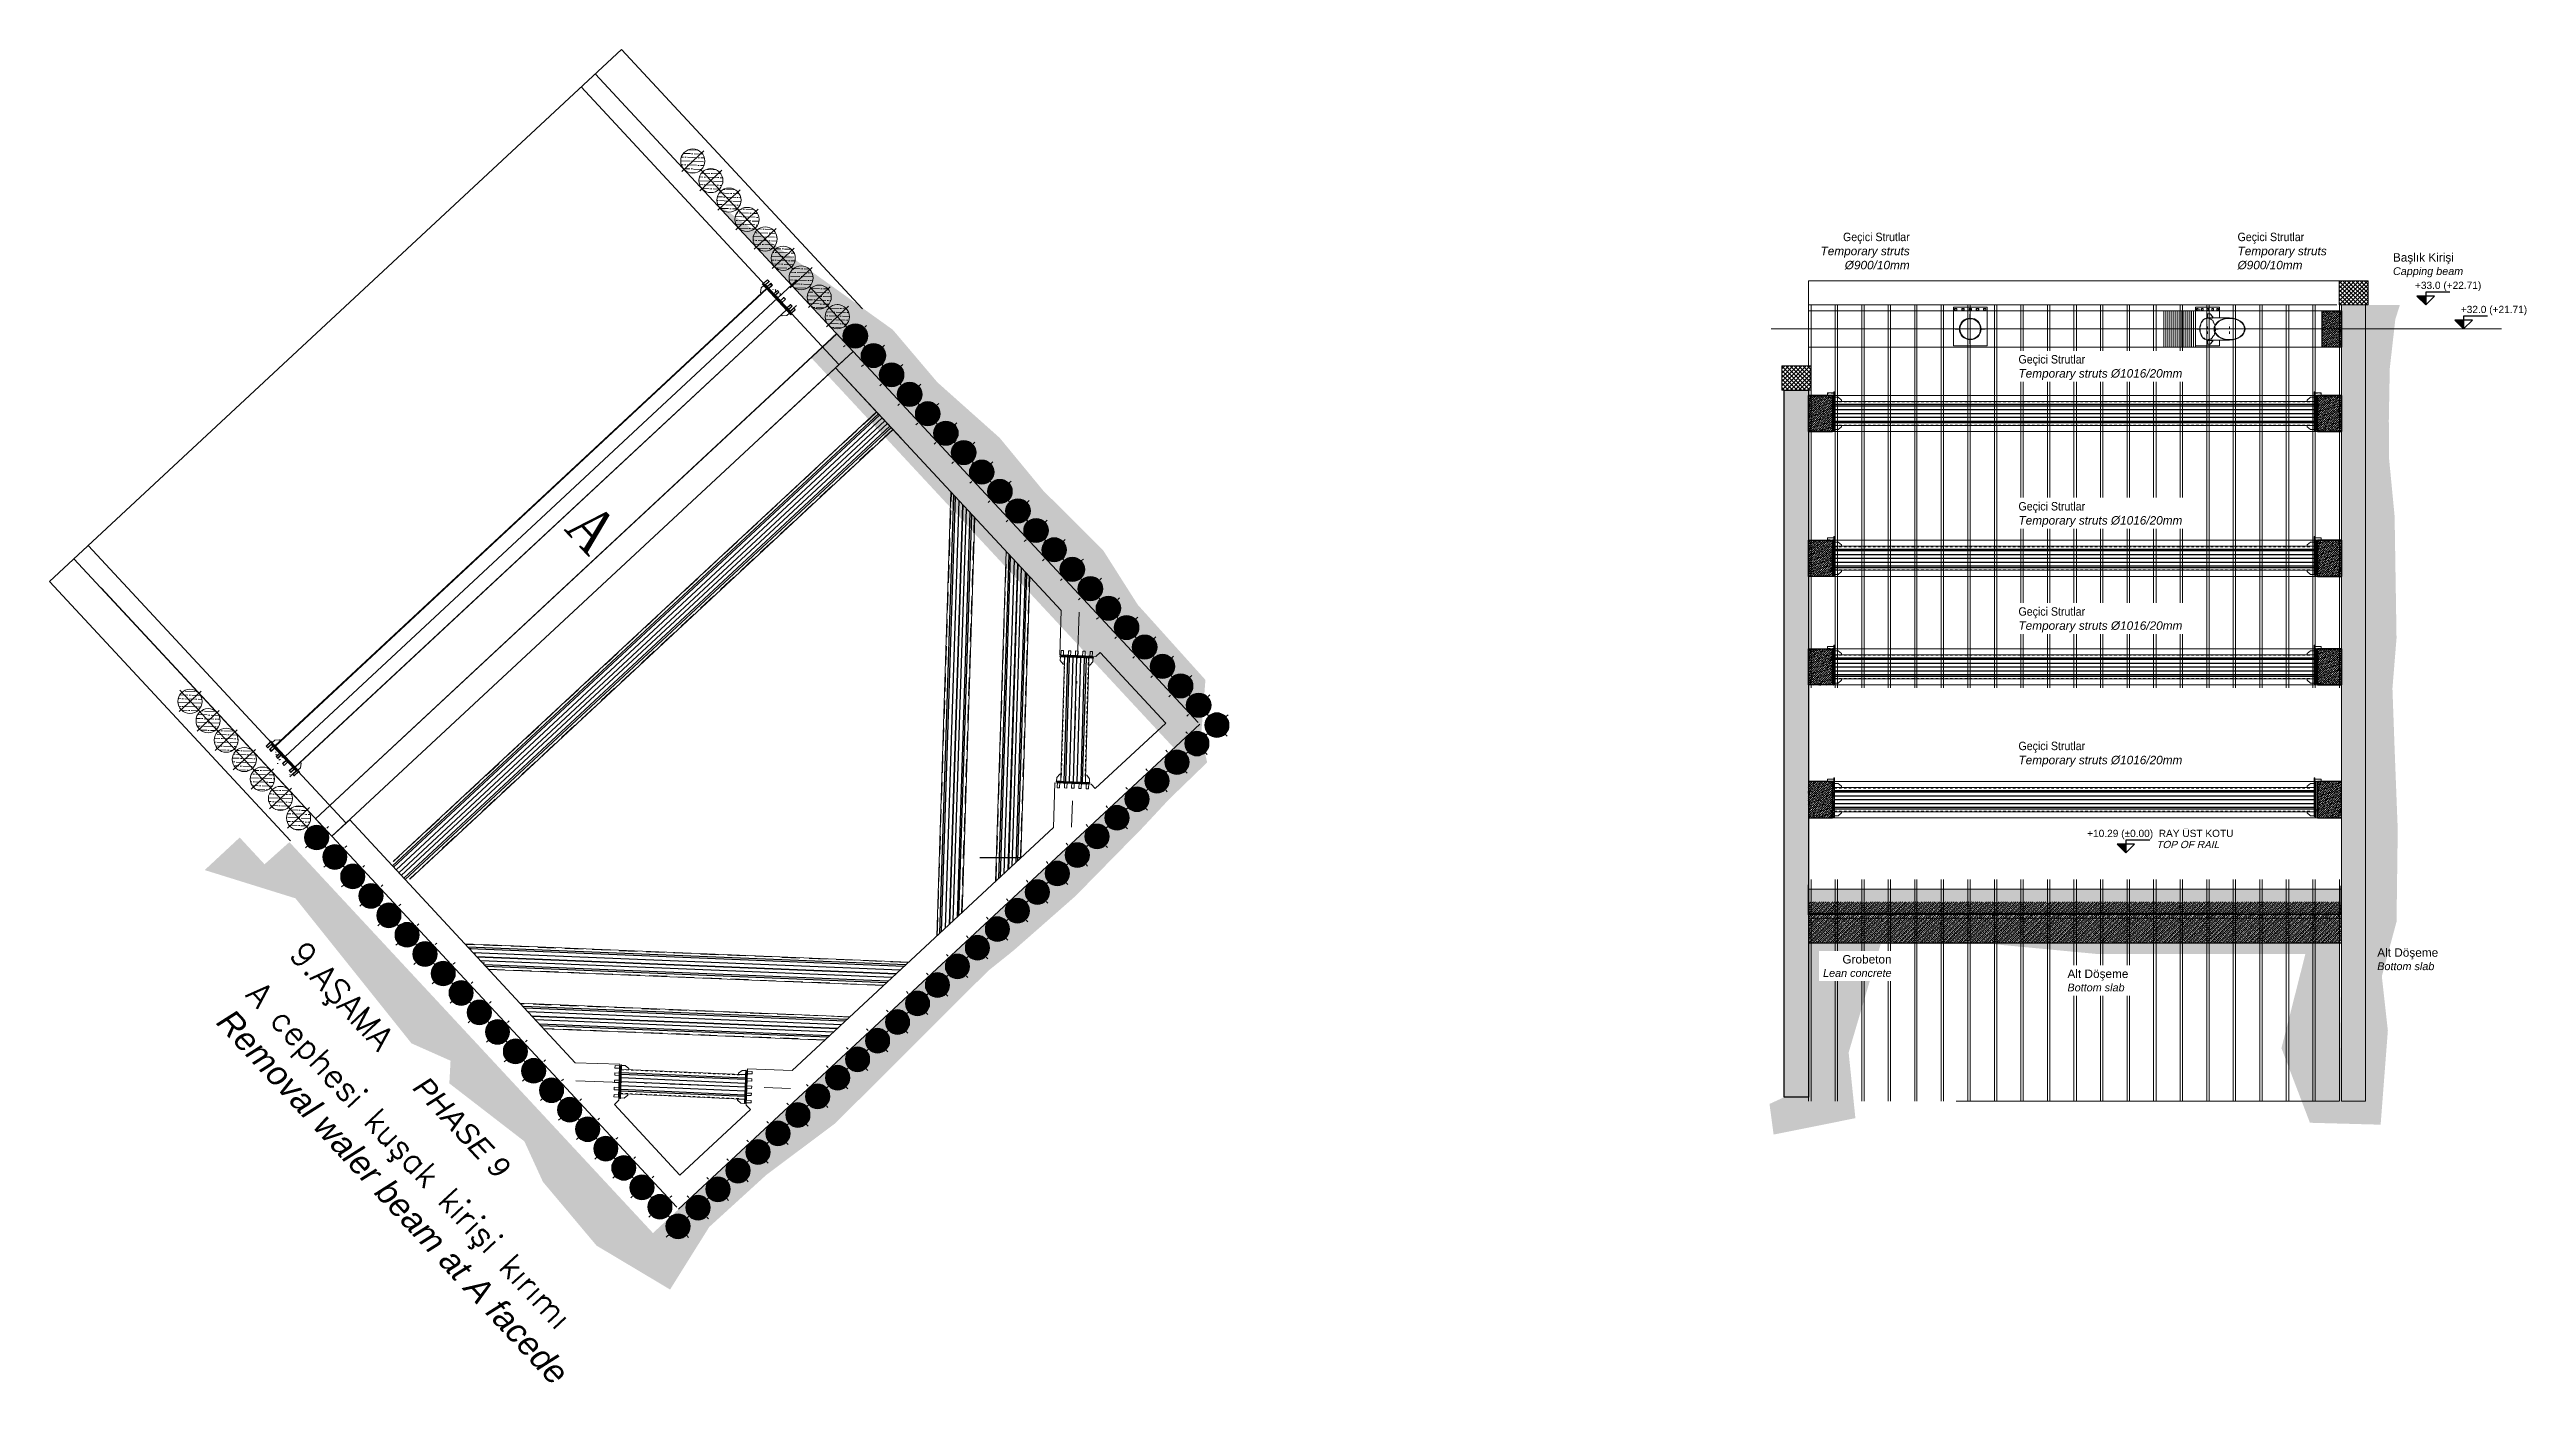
# Model space of a CAD drawing. Header units: metres. Extents: x 400488 to 400591, y 4543956 to 4544011.
import ezdxf
from ezdxf.enums import TextEntityAlignment as Align

# ---------------------------------------------------------------- set-up
doc = ezdxf.new("R2010")
doc.units = ezdxf.units.M
for name, pattern in [('CIZGI', [0.4, 0.25, -0.15]), ('DASHDOT2', [12.7, 6.35, -3.175, 0, -3.175]), ('DIYAFRAM KALIP STRUT$0$CONTINU', [0]), ('DIYAFRAM KALIP STRUT$0$DIYAFRAM KALIP STRUT$0$DASHDOTX2', [12.7, 6.35, -3.175, 0, -3.175]), ('DIYAFRAM KALIP STRUT$0$DIYAFRAM KALIP STRUT$0$HIDDEN2', [4.7625, 3.175, -1.5875]), ('DIYAFRAM KALIP STRUT$0$HIDDEN2', [4.7625, 3.175, -1.5875]), ('HIDDEN', [0.375, 0.25, -0.125]), ('HIDDEN2', [4.7625, 3.175, -1.5875]), ('Tratto corto', [0.023, 0.013, -0.01])]:
    doc.linetypes.add(name, pattern=pattern)
for name, color, linetype in [('02-S-P-CONCRETE SLABS-D', 1, 'Continuous'), ('C-TOPO-MAJR', 9, 'Continuous'), ('DIYAFRAM KALIP STRUT$0$st_s_donatı', 7, 'Continuous'), ('GD-RIVESTIMENTO', 254, 'Continuous'), ('GD_DIM', 3, 'Continuous'), ('GD_dimensions', 7, 'Continuous'), ('GD_testi turco', 2, 'Continuous'), ('PS_BOLT', 11, 'Continuous')]:
    doc.layers.add(name, color=color, linetype=linetype)
for name, color, linetype, lineweight in [('A-FLOR', 192, 'Continuous', 5), ('A-FLOR-FNSH', 192, 'Continuous', 18), ('A-FLOR-PATT', 8, 'Continuous', 18), ('DIYAFRAM KALIP STRUT$0$DIYAFRAM KALIP STRUT$0$PRT_NeighbourPartMark', 4, 'Continuous', 0), ('DIYAFRAM KALIP STRUT$0$DIYAFRAM KALIP STRUT$0$PRT_Part', 8, 'Continuous', 0), ('DIYAFRAM KALIP STRUT$0$DIYAFRAM KALIP STRUT$0$PRT_ReferenceModel', 2, 'Continuous', 0), ('DIYAFRAM KALIP STRUT$0$PRT-KD-kazik', 172, 'Continuous', 25), ('DIYAFRAM KALIP STRUT$0$PRT_NeighbourPartMark', 4, 'Continuous', 0), ('DIYAFRAM KALIP STRUT$0$PRT_Part', 8, 'Continuous', 0), ('GD_1', 240, 'Continuous', 5), ('GD_A_BACK-1', 252, 'HIDDEN2', 9), ('GD_CARPENTERIA', 4, 'Continuous', 9), ('GD_GRID-1', 8, 'Tratto corto', 9), ('GD_hatch2', 34, 'Continuous', 9), ('GD_RETINI', 240, 'Continuous', 5), ('GD_S_STRU_CUT', 4, 'Continuous', 35), ('GD_structure', 4, 'Continuous', 5), ('Layer1', 252, 'Continuous', 5), ('PRT-KD-beton 30', 6, 'Continuous', 30), ('PRT-KD-not', 8, 'Continuous', 25), ('Sev-uzun', 100, 'Continuous', 5)]:
    doc.layers.add(name, color=color, linetype=linetype, lineweight=lineweight)
doc.styles.add('ARIAL', font='Arial.ttf')
doc.styles.add('ARIAL .8', font='Times New Roman.ttf', dxfattribs={"width": 0.8})
doc.styles.add('ROMANS', font='romans.shx', dxfattribs={"width": 0.85})
doc.styles.get("Standard").update_dxf_attribs({"font": 'simplex.shx'})
doc.styles.add('YP-TXT-ANTET', font='Arial.ttf', dxfattribs={"width": 0.9})
pattern_1 = [(357.92131554, (364563.20717, 4516069.85243), (0.2833878563, 0.1485687402), [0.396875, -0.079375, 0, -0.079375])]
pattern_2 = [(357.92131554, (364563.20717, 4516069.85243), (0.2833878563, 0.1485687402), [0.396875, -0.079375, 0, -0.079375])]

msp = doc.modelspace()

# ---------------------------------------------------------------- texts
at = {"layer": 'GD_DIM', "color": 3, "char_height": 0.35, "style": 'ARIAL'}
for insert, attachment_point in [((400564.94, 4544002.11), 9), ((400578.53, 4544002.11), 7)]:
    msp.add_mtext('{\\fArial|b0|i0|c162|p34;\\W0.9;\\C2;Geçici Strutlar\\A1;\\fArial|b0|i0|c0|p34;\\W1;\\C256;\\P\\A0;\\fArial|b0|i1|c0|p34;\\C252;Temporary struts \\P%%C900/10mm}', dxfattribs=dict(at, insert=insert, attachment_point=attachment_point))
at = {"layer": 'GD_dimensions', "char_height": 0.35, "attachment_point": 7, "style": 'ARIAL'}
for s, insert in [('\\A1;Başlık Kirişi\\P{\\fArial|b0|i1|c162|p34;\\H0.91667x;\\C252;Capping beam}', (400584.97, 4544001.79)), ('\\A1;Alt Döşeme\\P{\\fArial|b0|i1|c162|p34;\\H0.91667x;\\C252;Bottom slab}', (400584.32, 4543973.08))]:
    msp.add_mtext(s, dxfattribs=dict(at, insert=insert))
at = {"layer": 'GD_testi turco', "color": 252, "linetype": 'Continuous', "style": 'YP-TXT-ANTET', "oblique": 15}
msp.add_text('TOP OF RAIL', height=0.3, dxfattribs=at).set_placement((400575.16, 4543978.14))
at = {"layer": 'Layer1', "color": 2, "insert": (400510.45, 4543992.56), "char_height": 1.8, "attachment_point": 1, "rotation": 312.9213, "style": 'ARIAL .8'}
msp.add_mtext_dynamic_manual_height_columns('{\\C3;A}', width=14.9927, gutter_width=0.01, heights=[0], dxfattribs=at)
at = {"layer": 'Layer1', "color": 10, "char_height": 1, "attachment_point": 1, "rotation": 312.9213}
for s, insert in [('{\\C4;9.AŞAMA   \\fArial|b0|i1|c162|p34;\\H0.875x;\\C252;PHASE 9}', (400498.45, 4543974.37)), ('{\\C3;A cephesi kuşak kirişi kırımı\\P\\fArial|b0|i1|c0|p34;\\C252;Removal waler beam at A facede}', (400496.66, 4543972.7))]:
    msp.add_mtext_dynamic_manual_height_columns(s, width=26.0832, gutter_width=165.33, heights=[0], dxfattribs=dict(at, insert=insert))

# ---------------------------------------------------------------- blocks, each defined once
blk = doc.blocks.new('gd_sym002')
at = {"color": 2}
blk.add_lwpolyline([(-8.3, 4.4), (0, 4.4), (0, 0), (-3.02, 3.02), (3.02, 3.02), (0, 0)], dxfattribs=at)
blk.add_solid([(0, 3.02), (3.02, 3.02), (0, 0), (3.02, 3.02)], dxfattribs=at)
at = {"color": 0, "style": 'ROMANS', "oblique": 0.1}
blk.add_attdef('QUOTA', text='', height=2.5, dxfattribs=at).set_placement((-0.83, 4.4), align=Align.BOTTOM_RIGHT)
blk = doc.blocks.new('A$C763774D8')
at = {"layer": 'DIYAFRAM KALIP STRUT$0$st_s_donatı', "linetype": 'DIYAFRAM KALIP STRUT$0$CONTINU'}
h = blk.add_hatch(dxfattribs=at)
h.set_pattern_fill('AR-CONC', color=8, angle=-45.0002)
h.set_pattern_definition([(4.9997857, (126646.9466, -83455.4983), (4.62805016, -5.5155373), [0.75, -8.25]), (309.9997857, (126646.947, -83455.498), (4.33770506, 6.29990545), [0.6, -6.6]), (55.45123, (126647.332, -83455.958), (8.96575515, 0.7843681), [0.63740192, -7.01142112]), (1.183986, (126648.361, -83454.084), (6.37610515, -8.71695773), [1.125, -12.375]), (51.635421, (126648.892, -83454.81), (13.4971177, 0.2789502), [0.9561034, -10.5171376]), (306.18395, (126648.361, -83454.084), (13.4971177, 0.2789502), [0.9, -9.9]), (335.9997857, (126648.7144, -83455.145), (1.37379833, -7.06772086), [0.75, -8.25]), (280.9997857, (126648.7144, -83455.145), (6.8480971, 3.4070603), [0.6, -6.6]), (26.4512304, (126648.829, -83455.734), (8.22189536, -3.6606605), [0.6374019, -7.01142112]), (352.4997857, (126646.9466, -83455.4983), (2.43990666, 2.267922726), [0, -6.52, 0, -6.7, 0, -6.625]), (322.4997857, (126646.9466, -83455.4983), (4.64909797, 0.92871203), [0, -3.82, 0, -6.37, 0, -2.525]), (282.4997857, (126645.3698, -83453.9214), (3.6151929, -3.934195196), [0, -2.5, 0, -7.8, 0, -10.35]), (272.4997857, (126644.6627, -83453.2143), (4.83158529, -3.4159179), [0, -3.25, 0, -5.18, 0, -7.35])])
h.paths.add_polyline_path([(35, 0), (40, 0), (40, -150), (35, -150)])
h = blk.add_hatch(dxfattribs=at)
h.set_pattern_fill('AR-CONC', color=8, angle=-45.0002)
h.set_pattern_definition([(4.9997857, (126611.9466, -83455.4983), (4.62805016, -5.5155373), [0.75, -8.25]), (309.9997857, (126611.947, -83455.498), (4.33770506, 6.29990545), [0.6, -6.6]), (55.45123, (126612.332, -83455.958), (8.96575515, 0.7843681), [0.63740192, -7.01142112]), (1.183986, (126613.361, -83454.084), (6.37610515, -8.71695773), [1.125, -12.375]), (51.635421, (126613.892, -83454.81), (13.4971177, 0.2789502), [0.9561034, -10.5171376]), (306.18395, (126613.361, -83454.084), (13.4971177, 0.2789502), [0.9, -9.9]), (335.9997857, (126613.7144, -83455.145), (1.37379833, -7.06772086), [0.75, -8.25]), (280.9997857, (126613.7144, -83455.145), (6.8480971, 3.4070603), [0.6, -6.6]), (26.4512304, (126613.829, -83455.734), (8.22189536, -3.6606605), [0.6374019, -7.01142112]), (352.4997857, (126611.9466, -83455.4983), (2.43990666, 2.267922726), [0, -6.52, 0, -6.7, 0, -6.625]), (322.4997857, (126611.9466, -83455.4983), (4.64909797, 0.92871203), [0, -3.82, 0, -6.37, 0, -2.525]), (282.4997857, (126610.3698, -83453.9214), (3.6151929, -3.934195196), [0, -2.5, 0, -7.8, 0, -10.35]), (272.4997857, (126609.6627, -83453.2143), (4.83158529, -3.4159179), [0, -3.25, 0, -5.18, 0, -7.35])])
h.paths.add_polyline_path([(2040, 0), (2035, 0), (2035, -145), (2040, -145)])
at = {"layer": 'C-TOPO-MAJR', "color": 252, "flags": 128}
for points in [[(43, -37), (2032, -37)], [(43, -43), (2032, -43)], [(43, -59), (2032, -59)], [(43, -75), (2032, -75)], [(43, -75), (2032, -75)], [(43, -91), (2032, -91)], [(43, -107), (2032, -107)], [(43, -113), (2032, -113)]]:
    blk.add_lwpolyline(points, dxfattribs=at)
at = {"layer": 'DIYAFRAM KALIP STRUT$0$PRT-KD-kazik', "color": 252}
for points in [[(35, 0), (40, 0), (40, -150), (35, -150)], [(2040, 0), (2035, 0), (2035, -145), (2040, -145)]]:
    blk.add_lwpolyline(points, close=True, dxfattribs=at)
at = {"layer": 'DIYAFRAM KALIP STRUT$0$PRT_NeighbourPartMark', "linetype": 'DIYAFRAM KALIP STRUT$0$HIDDEN2'}
for p, q in [((15, 10), (40, 10)), ((2060, 10), (2035, 10))]:
    blk.add_line(p, q, dxfattribs=at)
at = {"layer": 'DIYAFRAM KALIP STRUT$0$PRT_Part', "color": 2, "linetype": 'Continuous'}
for p, q in [((15, 10), (40, 10)), ((15, 10), (15, 0)), ((15, 0), (40, 0)), ((2060, 10), (2035, 10)), ((2060, 0), (2035, 0)), ((2060, 10), (2060, 0)), ((43, -25), (2017, -25)), ((43, -125), (2017, -125))]:
    blk.add_line(p, q, dxfattribs=at)
for points in [[(40, 15), (43, 15), (43, -150), (40, -150)], [(2035, 15), (2032, 15), (2032, -145), (2035, -145)]]:
    blk.add_lwpolyline(points, close=True, dxfattribs=at)
for points in [[(58, -8), (43, -8), (43, -23), (44, -25), (73, -25), (73, -20), (58, -8)], [(2017, -8), (2032, -8), (2032, -23), (2031, -25), (2002, -25), (2002, -20), (2017, -8)], [(58, -142), (43, -142), (43, -127), (44, -125), (73, -125), (73, -130), (58, -142)], [(2017, -142), (2032, -142), (2032, -127), (2031, -125), (2002, -125), (2002, -130), (2017, -142)]]:
    blk.add_lwpolyline(points, dxfattribs=at)
at = {"layer": 'GD_1', "linetype": 'HIDDEN'}
for p, q in [((40, 9), (15, 9)), ((40, 9), (15, 9)), ((40, 9), (15, 9)), ((15, 1), (40, 1)), ((15, 1), (40, 1)), ((15, 1), (40, 1)), ((2035, 9), (2060, 9)), ((2035, 9), (2060, 9)), ((2035, 9), (2060, 9)), ((2060, 1), (2035, 1)), ((2060, 1), (2035, 1)), ((2060, 1), (2035, 1))]:
    blk.add_line(p, q, dxfattribs=at)
at = {"layer": 'GD_1', "linetype": 'HIDDEN', "ltscale": 3}
for p, q in [((43, -27), (2017, -27)), ((43, -123), (2017, -123))]:
    blk.add_line(p, q, dxfattribs=at)
blk = doc.blocks.new('PIASTRA_914_front')
at = {"layer": 'DIYAFRAM KALIP STRUT$0$DIYAFRAM KALIP STRUT$0$PRT_NeighbourPartMark', "color": 252, "linetype": 'DIYAFRAM KALIP STRUT$0$DIYAFRAM KALIP STRUT$0$HIDDEN2', "ltscale": 3}
for points in [[(-65, 85), (-55, 85), (-55, 75), (-65, 75)], [(-64, 84), (-56, 84), (-56, 76), (-64, 76)], [(-35, 85), (-25, 85), (-25, 75), (-35, 75)], [(-34, 84), (-26, 84), (-26, 76), (-34, 76)], [(-5, 85), (5, 85), (5, 75), (-5, 75)], [(-4, 84), (4, 84), (4, 76), (-4, 76)], [(35, 85), (25, 85), (25, 75), (35, 75)], [(34, 84), (26, 84), (26, 76), (34, 76)], [(65, 85), (55, 85), (55, 75), (65, 75)], [(64, 84), (56, 84), (56, 76), (64, 76)]]:
    blk.add_lwpolyline(points, close=True, dxfattribs=at)
at = {"layer": 'DIYAFRAM KALIP STRUT$0$DIYAFRAM KALIP STRUT$0$PRT_Part', "color": 2, "linetype": 'Continuous'}
blk.add_line((-1, -45), (0, -45), dxfattribs=at)
for points in [[(70, -70), (-70, -70), (-70, 90), (70, 90)], [(-62, -1), (-45, -1), (-45, 0), (-62, 0)], [(-1, 62), (-1, 45), (0, 45), (0, 62)], [(62, -1), (45, -1), (45, 0), (62, 0)], [(-1, -62), (-1, -45), (0, -45), (0, -62)]]:
    blk.add_lwpolyline(points, close=True, dxfattribs=at)
at = {"layer": 'DIYAFRAM KALIP STRUT$0$DIYAFRAM KALIP STRUT$0$PRT_ReferenceModel', "color": 1, "linetype": 'DIYAFRAM KALIP STRUT$0$DIYAFRAM KALIP STRUT$0$DASHDOTX2'}
for p, q in [((-20, 0), (20, 0)), ((0, -20), (0, 20))]:
    blk.add_line(p, q, dxfattribs=at)
at = {"layer": 'DIYAFRAM KALIP STRUT$0$PRT_Part', "color": 3, "linetype": 'Continuous'}
blk.add_circle((0, 0), 45, dxfattribs=at)
at = {"layer": 'GD_1', "color": 3, "linetype": 'Continuous'}
blk.add_circle((0, 0), 42.5, dxfattribs=at)
blk = doc.blocks.new('A$C1D8F0539')
at = {"layer": 'DIYAFRAM KALIP STRUT$0$DIYAFRAM KALIP STRUT$0$PRT_NeighbourPartMark', "color": 252, "linetype": 'DIYAFRAM KALIP STRUT$0$DIYAFRAM KALIP STRUT$0$HIDDEN2', "ltscale": 3}
for p, q in [((4, 10), (11, 10)), ((4, 0), (4, 10)), ((4, 9), (10, 9)), ((4, 1), (4, 9)), ((10, 1), (4, 1)), ((10, 9), (10, 1)), ((11, 10), (11, 0)), ((25, 10), (32, 10)), ((25, 0), (25, 10)), ((25, 9), (31, 9)), ((25, 1), (25, 9)), ((31, 1), (25, 1)), ((31, 9), (31, 1)), ((32, 10), (32, 0)), ((46, 10), (53, 10)), ((46, 0), (46, 10)), ((47, 9), (52, 9)), ((47, 1), (47, 9)), ((52, 1), (47, 1)), ((52, 9), (52, 1)), ((53, 10), (53, 0)), ((74, 10), (67, 10)), ((67, 10), (67, 0)), ((67, 0), (74, 0)), ((74, 9), (68, 9)), ((68, 9), (68, 1)), ((68, 1), (74, 1)), ((74, 0), (74, 10)), ((74, 1), (74, 9)), ((95, 10), (88, 10)), ((88, 10), (88, 0)), ((88, 0), (95, 0)), ((95, 9), (89, 9)), ((89, 9), (89, 1)), ((89, 1), (95, 1)), ((95, 0), (95, 10)), ((95, 1), (95, 9)), ((11, 0), (4, 0)), ((32, 0), (25, 0)), ((53, 0), (46, 0))]:
    blk.add_line(p, q, dxfattribs=at)
at = {"layer": 'DIYAFRAM KALIP STRUT$0$DIYAFRAM KALIP STRUT$0$PRT_Part', "color": 2, "linetype": 'Continuous'}
for p, q in [((0, -29), (0, 15)), ((0, 15), (99, 15)), ((99, 15), (99, -145)), ((-42, -29), (49, -29)), ((17, -75), (5, -75)), ((5, -75), (5, -76)), ((5, -76), (17, -76)), ((17, -76), (17, -75)), ((29, -24), (39, -12)), ((29, -29), (29, -24)), ((39, -12), (50, -12)), ((50, -12), (49, -12)), ((49, -29), (50, -29)), ((49, -29), (50, -29)), ((50, -29), (50, -12)), ((82, -76), (82, -75)), ((82, -75), (94, -75)), ((94, -76), (82, -76)), ((94, -75), (94, -76)), ((-42, -121), (49, -121)), ((0, -145), (0, -121)), ((99, -145), (0, -145)), ((29, -121), (29, -126)), ((29, -126), (39, -138)), ((39, -138), (50, -138)), ((49, -121), (50, -121)), ((49, -121), (50, -121)), ((49, -121), (50, -121)), ((49, -121), (50, -121)), ((50, -138), (49, -138)), ((50, -138), (49, -138)), ((50, -121), (50, -138))]:
    blk.add_line(p, q, dxfattribs=at)
at = {"layer": 'DIYAFRAM KALIP STRUT$0$DIYAFRAM KALIP STRUT$0$PRT_Part', "color": 2, "linetype": 'Continuous', "flags": 128}
for points in [[(39, -12), (28, -24), (28, -29)], [(39, -138), (28, -126), (28, -121)]]:
    blk.add_lwpolyline(points, dxfattribs=at)
at = {"layer": 'DIYAFRAM KALIP STRUT$0$DIYAFRAM KALIP STRUT$0$PRT_ReferenceModel', "linetype": 'DIYAFRAM KALIP STRUT$0$DIYAFRAM KALIP STRUT$0$DASHDOTX2'}
for p, q in [((-70, -75), (-13, -75)), ((-42, -95), (-42, -55)), ((35, -75), (64, -75)), ((49, -95), (49, -55))]:
    blk.add_line(p, q, dxfattribs=at)
at = {"layer": 'DIYAFRAM KALIP STRUT$0$PRT_Part', "color": 3, "linetype": 'Continuous'}
blk.add_ellipse((-42, -75), major_axis=(64.6, 0), ratio=0.707214, dxfattribs=at)
blk.add_ellipse((-42, -75), major_axis=(-62.2, 0), ratio=0.707214, start_param=3.141593, end_param=9.424778, dxfattribs=at)
at = {"layer": 'DIYAFRAM KALIP STRUT$0$PRT_Part', "color": 2, "linetype": 'Continuous'}
blk.add_ellipse((49, -75), major_axis=(0, 45.7), ratio=0.707, start_param=3.141593, end_param=6.283185, dxfattribs=at)
at = {"layer": 'GD_1', "linetype": 'HIDDEN'}
for p, q in [((49, -12), (49, -29)), ((49, -138), (49, -121))]:
    blk.add_line(p, q, dxfattribs=at)
at = {"layer": 'GD_1', "color": 8, "linetype": 'HIDDEN', "ltscale": 10}
for major_axis, start_param, end_param in [((0, 45.7), 0, 3.141593), ((0, 44), -1.570796, 4.712389)]:
    blk.add_ellipse((49, -75), major_axis=major_axis, ratio=0.707, start_param=start_param, end_param=end_param, dxfattribs=at)
at = {"layer": 'GD_DIM'}
for p, q in [((50, -29), (29, -29)), ((50, -121), (29, -121))]:
    blk.add_line(p, q, dxfattribs=at)
blk = doc.blocks.new('*U76')
at = {"layer": 'GD_DIM', "color": 253, "lineweight": 9}
blk.add_line((0, 0.75), (0, -0.75), dxfattribs=at)
blk = doc.blocks.new('*U77')
at = {"layer": 'GD_DIM', "color": 0, "linetype": 'ByBlock', "lineweight": -2, "transparency": 16777216}
for p in [(0, 0), (0.082, 0), (0.164, 0), (0.246, 0), (0.328, 0), (0.41, 0), (0.492, 0), (0.574, 0), (0.656, 0), (0.738, 0), (0.82, 0), (0.902, 0), (0.984, 0), (1.066, 0), (1.148, 0)]:
    blk.add_blockref('*U76', p, dxfattribs=at)
blk = doc.blocks.new('*U61')
at = {"layer": 'DIYAFRAM KALIP STRUT$0$st_s_donatı', "linetype": 'DIYAFRAM KALIP STRUT$0$CONTINU'}
h = blk.add_hatch(dxfattribs=at)
h.set_pattern_fill('AR-CONC', color=8, angle=-225.0002)
h.set_pattern_definition([(184.9997857, (-124571.947, 83380.577), (-4.62805016, 5.5155373), [0.75, -8.25]), (129.9997857, (-124571.947, 83380.577), (-4.33770506, -6.29990545), [0.6, -6.6]), (235.45123, (-124572.3325, 83381.0366), (-8.96575515, -0.7843681), [0.63740192, -7.01142112]), (181.183986, (-124573.361, 83379.163), (-6.37610515, 8.71695773), [1.125, -12.375]), (231.635421, (-124573.892, 83379.889), (-13.4971177, -0.2789502), [0.9561034, -10.5171376]), (126.18395, (-124573.361, 83379.163), (-13.4971177, -0.2789502), [0.9, -9.9]), (155.9997857, (-124573.7146, 83380.2235), (-1.37379833, 7.06772086), [0.75, -8.25]), (100.9997857, (-124573.7146, 83380.2235), (-6.8480971, -3.4070603), [0.6, -6.6]), (206.4512304, (-124573.829, 83380.8124), (-8.22189536, 3.6606605), [0.6374019, -7.01142112]), (172.4997857, (-124571.9468, 83380.577), (-2.43990666, -2.267922726), [0, -6.52, 0, -6.7, 0, -6.625]), (142.4997857, (-124571.947, 83380.577), (-4.64909797, -0.92871203), [0, -3.82, 0, -6.37, 0, -2.525]), (102.4997857, (-124570.37, 83379.0002), (-3.6151929, 3.934195196), [0, -2.5, 0, -7.8, 0, -10.35]), (92.4997857, (-124569.663, 83378.293), (-4.83158529, 3.4159179), [0, -3.25, 0, -5.18, 0, -7.35])])
h.paths.add_polyline_path([(0, -65), (5, -65), (5, 65), (0, 65)])
h = blk.add_hatch(dxfattribs=at)
h.set_pattern_fill('AR-CONC', color=8, angle=-225.0002)
h.set_pattern_definition([(184.9997857, (-126099.944, 83376.8336), (-4.62805016, 5.5155373), [0.75, -8.25]), (129.9997857, (-126099.944, 83376.8336), (-4.33770506, -6.29990545), [0.6, -6.6]), (235.45123, (-126100.3296, 83377.293), (-8.96575515, -0.7843681), [0.63740192, -7.01142112]), (181.183986, (-126101.358, 83375.419), (-6.37610515, 8.71695773), [1.125, -12.375]), (231.635421, (-126101.889, 83376.146), (-13.4971177, -0.2789502), [0.9561034, -10.5171376]), (126.18395, (-126101.358, 83375.419), (-13.4971177, -0.2789502), [0.9, -9.9]), (155.9997857, (-126101.7117, 83376.48), (-1.37379833, 7.06772086), [0.75, -8.25]), (100.9997857, (-126101.712, 83376.48), (-6.8480971, -3.4070603), [0.6, -6.6]), (206.4512304, (-126101.826, 83377.069), (-8.22189536, 3.6606605), [0.6374019, -7.01142112]), (172.4997857, (-126099.944, 83376.8336), (-2.43990666, -2.267922726), [0, -6.52, 0, -6.7, 0, -6.625]), (142.4997857, (-126099.944, 83376.8336), (-4.64909797, -0.92871203), [0, -3.82, 0, -6.37, 0, -2.525]), (102.4997857, (-126098.367, 83375.2567), (-3.6151929, 3.934195196), [0, -2.5, 0, -7.8, 0, -10.35]), (92.4997857, (-126097.66, 83374.5496), (-4.83158529, 3.4159179), [0, -3.25, 0, -5.18, 0, -7.35])])
h.paths.add_polyline_path([(529, -69), (524, -69), (524, 61), (529, 61)])
at = {"layer": 'C-TOPO-MAJR', "color": 252, "flags": 128}
for points in [[(522, 35), (7, 38)], [(522, 28), (7, 32)], [(522, 12), (7, 16)], [(522, -4), (7, 0)], [(522, -4), (7, 0)], [(522, -20), (7, -16)], [(522, -35), (7, -32)], [(522, -42), (7, -38)]]:
    blk.add_lwpolyline(points, dxfattribs=at)
at = {"layer": 'DIYAFRAM KALIP STRUT$0$PRT-KD-kazik', "color": 252}
for points in [[(0, -65), (5, -65), (5, 65), (0, 65)], [(529, -69), (524, -69), (524, 61), (529, 61)]]:
    blk.add_lwpolyline(points, close=True, dxfattribs=at)
at = {"layer": 'DIYAFRAM KALIP STRUT$0$PRT_Part', "color": 2, "linetype": 'Continuous'}
for p, q in [((507, 47), (22, 51)), ((507, -54), (22, -51))]:
    blk.add_line(p, q, dxfattribs=at)
for points in [[(5, -70), (7, -70), (7, 69), (5, 69)], [(524, -73), (522, -73), (522, 66), (524, 66)]]:
    blk.add_lwpolyline(points, close=True, dxfattribs=at)
for points in [[(22, 68), (7, 68), (7, 52), (9, 51), (37, 51), (37, 56), (22, 68)], [(507, 64), (522, 64), (522, 49), (520, 47), (492, 47), (492, 52), (507, 64)], [(22, -68), (7, -68), (7, -52), (9, -51), (37, -51), (37, -56), (22, -68)], [(507, -71), (522, -71), (522, -56), (520, -54), (492, -54), (492, -59), (507, -71)]]:
    blk.add_lwpolyline(points, dxfattribs=at)
at = {"layer": 'GD_1', "linetype": 'HIDDEN', "ltscale": 3}
for p, q in [((522, 45), (22, 49)), ((522, -53), (22, -49))]:
    blk.add_line(p, q, dxfattribs=at)
at = {"layer": 'Layer1', "color": 2}
for points in [[(-20, 65), (-20, 55), (5, 55), (5, 65)], [(-20, 35), (-20, 25), (5, 25), (5, 35)], [(-20, 5), (-20, -5), (5, -5), (5, 5)], [(549, 61), (549, 51), (524, 51), (524, 61)], [(549, 31), (549, 21), (524, 21), (524, 31)], [(549, 1), (549, -9), (524, -9), (524, 1)], [(-20, -25), (-20, -35), (5, -35), (5, -25)], [(-20, -55), (-20, -65), (5, -65), (5, -55)], [(549, -29), (549, -39), (524, -39), (524, -29)], [(549, -59), (549, -69), (524, -69), (524, -59)]]:
    blk.add_lwpolyline(points, close=True, dxfattribs=at)
blk = doc.blocks.new('PAL-100')
h = blk.add_hatch(color=253)
h.dxf.hatch_style = 1
edge = h.paths.add_edge_path()
edge.add_arc((0, 0), 0.5, 0, 360)
at = {"layer": 'GD_GRID-1', "ltscale": 0.5}
for p, q in [((-0.67, 0), (0.67, 0)), ((0, -0.67), (0, 0.67))]:
    blk.add_line(p, q, dxfattribs=at)
at = {"layer": 'GD_S_STRU_CUT', "color": 1, "lineweight": -3}
blk.add_circle((0, 0), 0.5, dxfattribs=at)
blk = doc.blocks.new('*U74')
at = {"color": 4, "rotation": 312.9213198489628}
blk.add_blockref('PAL-100', (0, 0), dxfattribs=at)
blk = doc.blocks.new('*U75')
at = {"color": 0, "linetype": 'ByBlock', "lineweight": -2, "transparency": 16777216}
for p in [(0, 0), (0.75, -0.81), (1.5, -1.61), (2.25, -2.42), (3, -3.22), (3.75, -4.03), (4.49, -4.83), (5.24, -5.64), (5.99, -6.44), (6.74, -7.25), (7.49, -8.06), (8.24, -8.86), (8.99, -9.67), (9.74, -10.47), (10.49, -11.28), (11.24, -12.08), (11.99, -12.89), (12.73, -13.69), (13.48, -14.5), (14.23, -15.3), (14.98, -16.11)]:
    blk.add_blockref('*U74', p, dxfattribs=at)
blk = doc.blocks.new('*U70')
at = {"color": 4, "rotation": 42.92131973183312}
blk.add_blockref('PAL-100', (0, 0), dxfattribs=at)
blk = doc.blocks.new('*U71')
at = {"color": 0, "linetype": 'ByBlock', "lineweight": -2, "transparency": 16777216}
for p in [(22.33, 20.77), (21.51, 20), (20.68, 19.23), (19.03, 17.69), (19.85, 18.46), (18.2, 16.92), (17.37, 16.15), (15.72, 14.62), (16.54, 15.39), (14.89, 13.85), (14.06, 13.08), (12.41, 11.54), (13.24, 12.31), (11.58, 10.77), (10.75, 10), (9.1, 8.46), (9.93, 9.23), (8.27, 7.69), (7.44, 6.92), (5.79, 5.38), (6.62, 6.15), (4.96, 4.62), (4.14, 3.85), (2.48, 2.31), (3.31, 3.08), (1.65, 1.54), (0.83, 0.77), (0, 0)]:
    blk.add_blockref('*U70', p, dxfattribs=at)
blk = doc.blocks.new('*U72')
at = {"color": 4, "rotation": 312.9213198489628}
blk.add_blockref('PAL-100', (0, 0), dxfattribs=at)
blk = doc.blocks.new('*U73')
at = {"color": 0, "linetype": 'ByBlock', "lineweight": -2, "transparency": 16777216}
for p in [(0, 0), (0.75, -0.81), (1.5, -1.61), (2.25, -2.42), (3, -3.22), (3.75, -4.03), (4.49, -4.83), (5.24, -5.64), (5.99, -6.44), (6.74, -7.25), (7.49, -8.06), (8.24, -8.86), (8.99, -9.67), (9.74, -10.47), (10.49, -11.28), (11.24, -12.08), (11.99, -12.89), (12.73, -13.69), (13.48, -14.5), (14.23, -15.3)]:
    blk.add_blockref('*U72', p, dxfattribs=at)

# ---------------------------------------------------------------- hatches: boundary and pattern name
h = msp.add_hatch()
h.set_pattern_fill('ANSI36', color=252, scale=0.02)
h.set_pattern_definition([(45, (396526.74722, 4498698.50684), (0.03367596045, 0.123478521665), [0.15875, -0.03175, 0, -0.03175])])
h.paths.add_polyline_path([(400582.84, 4544000.4), (400582.04, 4544000.4), (400582.04, 4543998.9), (400582.84, 4543998.9)])
h = msp.add_hatch(color=256)
h.dxf.hatch_style = 1
h.set_gradient(color1=(91, 91, 91), one_color=1, tint=1, name='CYLINDER')
h.paths.add_polyline_path([(400583.84, 4543993.85), (400582.84, 4543993.85), (400582.84, 4544000.65), (400583.84, 4544000.65)])
h = msp.add_hatch()
h.set_pattern_fill('ANSI36', color=252, scale=0.02)
h.set_pattern_definition([(45, (396864.4379, 4498126.45418), (0.03367596045, 0.123478521665), [0.15875, -0.03175, 0, -0.03175])])
h.paths.add_polyline_path([(400561.74, 4543996.9), (400560.74, 4543996.9), (400560.74, 4543995.4), (400561.74, 4543995.4)])
h = msp.add_hatch()
h.set_pattern_fill('ANSI36', color=252, scale=0.02)
h.set_pattern_definition([(45, (396885.5379, 4498126.45418), (0.03367596045, 0.123478521665), [0.15875, -0.03175, 0, -0.03175])])
h.paths.add_polyline_path([(400582.84, 4543996.9), (400581.84, 4543996.9), (400581.84, 4543995.4), (400582.84, 4543995.4)])
h = msp.add_hatch(color=256)
h.dxf.hatch_style = 1
h.set_gradient(color1=(91, 91, 91), one_color=1, tint=1, name='CYLINDER')
h.paths.add_polyline_path([(400583.84, 4543987.05), (400582.84, 4543987.05), (400582.84, 4543993.85), (400583.84, 4543993.85)])
h = msp.add_hatch()
h.set_pattern_fill('ANSI36', color=252, scale=0.02)
h.set_pattern_definition([(45, (396864.6379, 4498120.45418), (0.03367596045, 0.123478521665), [0.15875, -0.03175, 0, -0.03175])])
h.paths.add_polyline_path([(400561.74, 4543990.9), (400560.74, 4543990.9), (400560.74, 4543989.4), (400561.74, 4543989.4)])
h = msp.add_hatch()
h.set_pattern_fill('ANSI36', color=252, scale=0.02)
h.set_pattern_definition([(45, (396885.7379, 4498120.45418), (0.03367596045, 0.123478521665), [0.15875, -0.03175, 0, -0.03175])])
h.paths.add_polyline_path([(400582.84, 4543990.9), (400581.84, 4543990.9), (400581.84, 4543989.4), (400582.84, 4543989.4)])
h = msp.add_hatch(color=256)
h.dxf.hatch_style = 1
h.set_gradient(color1=(91, 91, 91), one_color=1, tint=1, name='CYLINDER')
h.paths.add_polyline_path([(400583.84, 4543980.25), (400582.84, 4543980.25), (400582.84, 4543987.05), (400583.84, 4543987.05)])
h = msp.add_hatch()
h.set_pattern_fill('ANSI36', color=252, scale=0.02)
h.set_pattern_definition([(45, (396864.6379, 4498115.95418), (0.03367596045, 0.123478521665), [0.15875, -0.03175, 0, -0.03175])])
h.paths.add_polyline_path([(400561.74, 4543986.4), (400560.74, 4543986.4), (400560.74, 4543984.9), (400561.74, 4543984.9)])
h = msp.add_hatch()
h.set_pattern_fill('ANSI36', color=252, scale=0.02)
h.set_pattern_definition([(45, (396885.5379, 4498115.95418), (0.03367596045, 0.123478521665), [0.15875, -0.03175, 0, -0.03175])])
h.paths.add_polyline_path([(400582.84, 4543986.4), (400581.84, 4543986.4), (400581.84, 4543984.9), (400582.84, 4543984.9)])
h = msp.add_hatch()
h.set_pattern_fill('ANSI36', color=252, scale=0.02)
h.set_pattern_definition([(45, (396864.4379, 4498110.45418), (0.03367596045, 0.123478521665), [0.15875, -0.03175, 0, -0.03175])])
h.paths.add_polyline_path([(400561.74, 4543980.9), (400560.74, 4543980.9), (400560.74, 4543979.4), (400561.74, 4543979.4)])
h = msp.add_hatch()
h.set_pattern_fill('ANSI36', color=252, scale=0.02)
h.set_pattern_definition([(45, (396885.7379, 4498110.45418), (0.03367596045, 0.123478521665), [0.15875, -0.03175, 0, -0.03175])])
h.paths.add_polyline_path([(400582.84, 4543980.9), (400581.84, 4543980.9), (400581.84, 4543979.4), (400582.84, 4543979.4)])
h = msp.add_hatch(color=256)
h.dxf.hatch_style = 1
h.set_gradient(color1=(91, 91, 91), one_color=1, tint=1, name='CYLINDER')
h.paths.add_polyline_path([(400583.84, 4543973.45), (400582.84, 4543973.45), (400582.84, 4543980.25), (400583.84, 4543980.25)])
h = msp.add_hatch(color=256)
h.dxf.hatch_style = 1
h.set_gradient(color1=(91, 91, 91), one_color=1, tint=1, name='CYLINDER')
h.paths.add_polyline_path([(400583.84, 4543967.65), (400582.84, 4543967.65), (400582.84, 4543973.45), (400583.84, 4543973.45)])
at = {"layer": 'A-FLOR'}
h = msp.add_hatch(dxfattribs=at)
h.set_pattern_fill('AR-CONC', color=253, scale=0.005)
h.set_pattern_definition([(50, (396003.5709, 4498250.869), (0.910923345, -0.079695428), [0.09525, -1.04775]), (355, (396003.5709, 4498250.869), (-0.176217107, 0.955284226), [0.0762, -0.83820292]), (100.4514447, (396003.6468, 4498250.8624), (0.734706235, 0.87558876), [0.080950044, -0.890451223]), (46.1842, (396003.5709, 4498251.123), (1.355395204, -0.21021164), [0.142875, -1.571625]), (96.6355576, (396003.6839, 4498251.1055), (1.18702067, 1.237130623), [0.121425116, -1.33567804]), (351.184151, (396003.5709, 4498251.123), (1.18702067, 1.237130623), [0.114299835, -1.25729866]), (21, (396003.6979, 4498251.0595), (0.758071956, -0.511325991), [0.09525, -1.04775]), (326, (396003.6979, 4498251.0595), (0.309010142, 0.92093983), [0.0762, -0.8382]), (71.451445, (396003.7611, 4498251.0169), (1.067082096, 0.409613844), [0.080950044, -0.890449688]), (37.5, (396003.57092, 4498250.869), (0.0154430163, 0.4227751944), [0, -0.82804, 0, -0.8509, 0, -0.841375]), (7.5, (396003.57092, 4498250.869), (0.3340983126, 0.500902874), [0, -0.48514, 0, -0.80899, 0, -0.320675]), (327.5, (396003.2877, 4498250.869), (0.6779529758, -0.02864372), [0, -0.3175, 0, -0.9906, 0, -1.31445]), (317.5, (396003.1607, 4498250.869), (0.740645907, 0.127132455), [0, -0.41275, 0, -0.65786, 0, -0.93345])])
h.paths.add_polyline_path([(400559.74, 4543997.12), (400560.74, 4543997.12), (400560.74, 4543967.82), (400559.74, 4543967.82)])
at = {"layer": 'GD_hatch2'}
h = msp.add_hatch(color=256, dxfattribs=at)
h.dxf.hatch_style = 1
h.paths.add_polyline_path([(400560.74, 4543976.44), (400582.74, 4543976.44), (400582.74, 4543975.44), (400560.74, 4543975.44)])
at = {"layer": 'GD_RETINI', "ltscale": 5}
h = msp.add_hatch(dxfattribs=at)
h.set_pattern_fill('EARTH', color=34, scale=0.1, angle=-2.0787)
h.set_pattern_definition([(357.9213155, (364555.7398, 4516062.9409), (0.657614818, 0.611549467), [0.635, -0.635]), (357.9213155, (364555.74846, 4516063.1789), (0.657614818, 0.611549467), [0.635, -0.635]), (357.9213155, (364555.7571, 4516063.41684), (0.657614818, 0.611549467), [0.635, -0.635]), (87.9213155, (364555.8393, 4516063.4933), (-0.611549467, 0.657614818), [0.635, -0.635]), (87.9213155, (364556.07726, 4516063.48465), (-0.611549467, 0.657614818), [0.635, -0.635]), (87.9213155, (364556.31523, 4516063.476), (-0.611549467, 0.657614818), [0.635, -0.635])])
h.paths.add_polyline_path([(400515.45, 4544004.88), (400522.79, 4543999.62), (400524.64, 4543997.44), (400527.22, 4543995.14), (400529.02, 4543992.96), (400531.51, 4543990.48), (400532.94, 4543988.23), (400535.75, 4543985.11), (400535.57, 4543982.81), (400535.82, 4543981.69), (400534.24, 4543980.16), (400533.15, 4543978.99), (400530.36, 4543976.15), (400527.8, 4543973.9), (400526.74, 4543973.05), (400520.41, 4543966.74), (400517.55, 4543964.6), (400515.18, 4543962.44), (400513.56, 4543959.85), (400510.51, 4543961.67), (400508.29, 4543964.31), (400507.52, 4543965.99), (400504.41, 4543968.39), (400504.46, 4543969.33), (400502.84, 4543970.05), (400498.03, 4543976.06), (400494.27, 4543977.23), (400495.72, 4543978.58), (400496.75, 4543977.47), (400497.78, 4543978.39), (400512.85, 4543962.19), (400534.45, 4543982.28), (400519.39, 4543998.48), (400520.45, 4543999.51)])
at = {"layer": 'GD_RETINI'}
h = msp.add_hatch(dxfattribs=at)
h.set_pattern_fill('ANSI37', color=252, angle=90, style=0)
h.set_pattern_definition([(135, (-30527.39419, 3939.31602), (-0.0883883476483, -0.0883883476483), []), (225, (-30527.39419, 3939.31602), (0.0883883476483, -0.0883883476483), [])])
h.paths.add_polyline_path([(400582.74, 4544000.65), (400583.94, 4544000.65), (400583.94, 4544001.65), (400582.74, 4544001.65)])
h = msp.add_hatch(dxfattribs=at)
h.set_pattern_fill('ANSI37', color=252, angle=90, style=0)
h.set_pattern_definition([(135, (-30550.49419, 3935.79105), (-0.0883883476483, -0.0883883476483), []), (225, (-30550.49419, 3935.79105), (0.0883883476483, -0.0883883476483), [])])
h.paths.add_polyline_path([(400559.64, 4543997.12), (400560.84, 4543997.12), (400560.84, 4543998.12), (400559.64, 4543998.12)])
at = {"layer": 'Layer1', "lineweight": 0}
h = msp.add_hatch(dxfattribs=at)
h.set_pattern_fill('ANSI36', color=256, scale=0.05, angle=-47.0787)
h.set_pattern_definition(pattern_2)
edge = h.paths.add_edge_path()
edge.add_arc((400493.66, 4543984.22), 0.5, -227.0787, 132.9213, ccw=False)
h = msp.add_hatch(dxfattribs=at)
h.set_pattern_fill('ANSI36', color=256, scale=0.05, angle=-47.0787)
h.set_pattern_definition(pattern_2)
edge = h.paths.add_edge_path()
edge.add_arc((400494.41, 4543983.42), 0.5, -227.0787, 132.9213, ccw=False)
h = msp.add_hatch(dxfattribs=at)
h.set_pattern_fill('ANSI36', color=256, scale=0.05, angle=-47.0787)
h.set_pattern_definition(pattern_2)
edge = h.paths.add_edge_path()
edge.add_arc((400495.16, 4543982.61), 0.5, -227.0787, 132.9213, ccw=False)
h = msp.add_hatch(dxfattribs=at)
h.set_pattern_fill('ANSI36', color=256, scale=0.05, angle=-47.0787)
h.set_pattern_definition(pattern_2)
edge = h.paths.add_edge_path()
edge.add_arc((400495.91, 4543981.81), 0.5, -227.0787, 132.9213, ccw=False)
h = msp.add_hatch(dxfattribs=at)
h.set_pattern_fill('ANSI36', color=256, scale=0.05, angle=-47.0787)
h.set_pattern_definition(pattern_2)
edge = h.paths.add_edge_path()
edge.add_arc((400496.66, 4543981), 0.5, -227.0787, 132.9213, ccw=False)
h = msp.add_hatch(dxfattribs=at)
h.set_pattern_fill('ANSI36', color=256, scale=0.05, angle=-47.0787)
h.set_pattern_definition(pattern_1)
edge = h.paths.add_edge_path()
edge.add_arc((400497.41, 4543980.2), 0.5, -227.0787, 132.9213, ccw=False)
h = msp.add_hatch(dxfattribs=at)
h.set_pattern_fill('ANSI36', color=256, scale=0.05, angle=-47.0787)
h.set_pattern_definition(pattern_2)
edge = h.paths.add_edge_path()
edge.add_arc((400497.41, 4543980.2), 0.5, -227.0787, 132.9213, ccw=False)
h = msp.add_hatch(dxfattribs=at)
h.set_pattern_fill('ANSI36', color=256, scale=0.05, angle=-47.0787)
h.set_pattern_definition(pattern_1)
edge = h.paths.add_edge_path()
edge.add_arc((400498.16, 4543979.39), 0.5, -227.0787, 132.9213, ccw=False)
at = {"layer": 'Sev-uzun', "ltscale": 5}
h = msp.add_hatch(dxfattribs=at)
h.set_pattern_fill('ANSI36', color=251, scale=0.05, angle=-47.0787)
h.set_pattern_definition(pattern_2)
edge = h.paths.add_edge_path()
edge.add_arc((400514.5, 4544006.61), 0.5, -227.0787, 132.9213, ccw=False)
h = msp.add_hatch(dxfattribs=at)
h.set_pattern_fill('ANSI36', color=251, scale=0.05, angle=-47.0787)
h.set_pattern_definition(pattern_2)
edge = h.paths.add_edge_path()
edge.add_arc((400515.25, 4544005.8), 0.5, -227.0787, 132.9213, ccw=False)
h = msp.add_hatch(dxfattribs=at)
h.set_pattern_fill('ANSI36', color=251, scale=0.05, angle=-47.0787)
h.set_pattern_definition(pattern_2)
edge = h.paths.add_edge_path()
edge.add_arc((400516, 4544004.99), 0.5, -227.0787, 132.9213, ccw=False)
h = msp.add_hatch(dxfattribs=at)
h.set_pattern_fill('ANSI36', color=251, scale=0.05, angle=-47.0787)
h.set_pattern_definition(pattern_2)
edge = h.paths.add_edge_path()
edge.add_arc((400516.75, 4544004.19), 0.5, -227.0787, 132.9213, ccw=False)
h = msp.add_hatch(dxfattribs=at)
h.set_pattern_fill('ANSI36', color=251, scale=0.05, angle=-47.0787)
h.set_pattern_definition(pattern_2)
edge = h.paths.add_edge_path()
edge.add_arc((400517.5, 4544003.38), 0.5, -227.0787, 132.9213, ccw=False)
h = msp.add_hatch(dxfattribs=at)
h.set_pattern_fill('ANSI36', color=251, scale=0.05, angle=-47.0787)
h.set_pattern_definition(pattern_2)
edge = h.paths.add_edge_path()
edge.add_arc((400518.25, 4544002.58), 0.5, -227.0787, 132.9213, ccw=False)
h = msp.add_hatch(dxfattribs=at)
h.set_pattern_fill('ANSI36', color=251, scale=0.05, angle=-47.0787)
h.set_pattern_definition(pattern_2)
edge = h.paths.add_edge_path()
edge.add_arc((400518.99, 4544001.77), 0.5, -227.0787, 132.9213, ccw=False)
h = msp.add_hatch(dxfattribs=at)
h.set_pattern_fill('ANSI36', color=251, scale=0.05, angle=-47.0787)
h.set_pattern_definition(pattern_1)
edge = h.paths.add_edge_path()
edge.add_arc((400519.74, 4544000.97), 0.5, -227.0787, 132.9213, ccw=False)
h = msp.add_hatch(dxfattribs=at)
h.set_pattern_fill('ANSI36', color=251, scale=0.05, angle=-47.0787)
h.set_pattern_definition(pattern_2)
edge = h.paths.add_edge_path()
edge.add_arc((400519.74, 4544000.97), 0.5, -227.0787, 132.9213, ccw=False)
h = msp.add_hatch(dxfattribs=at)
h.set_pattern_fill('ANSI36', color=251, scale=0.05, angle=-47.0787)
h.set_pattern_definition(pattern_1)
edge = h.paths.add_edge_path()
edge.add_arc((400520.49, 4544000.16), 0.5, -227.0787, 132.9213, ccw=False)

# ---------------------------------------------------------------- linework, layer by layer
msp.add_line((400528.1, 4543977.74), (400526.4, 4543977.74))
at = {"layer": '02-S-P-CONCRETE SLABS-D', "color": 10}
for p, q in [((400525.7, 4543992.37), (400525.14, 4543974.98)), ((400527.98, 4543989.91), (400527.58, 4543977.25)), ((400505.42, 4543973.78), (400505.5, 4543973.77)), ((400505.55, 4543973.64), (400522.93, 4543972.93)), ((400507.84, 4543971.18), (400520.5, 4543970.67))]:
    msp.add_line(p, q, dxfattribs=at)
at = {"layer": 'A-FLOR-PATT', "linetype": 'Continuous', "lineweight": 5}
for p, q in [((400560.74, 4543975.8), (400560.86, 4543975.92)), ((400560.74, 4543975.62), (400561.04, 4543975.92)), ((400560.74, 4543975.44), (400561.22, 4543975.92)), ((400560.74, 4543975.27), (400561.39, 4543975.92)), ((400560.74, 4543975.09), (400561.57, 4543975.92)), ((400560.74, 4543974.91), (400561.75, 4543975.92)), ((400560.74, 4543974.74), (400561.93, 4543975.92)), ((400560.74, 4543974.56), (400562.1, 4543975.92)), ((400560.74, 4543975.71), (400560.75, 4543975.72)), ((400560.74, 4543975.53), (400560.77, 4543975.56)), ((400560.75, 4543975.89), (400560.78, 4543975.92)), ((400560.75, 4543975.36), (400560.79, 4543975.41)), ((400560.77, 4543975.74), (400560.82, 4543975.78)), ((400560.79, 4543975.58), (400560.84, 4543975.63)), ((400560.82, 4543975.43), (400560.86, 4543975.47)), ((400560.84, 4543975.81), (400560.88, 4543975.85)), ((400560.86, 4543975.65), (400560.9, 4543975.69)), ((400560.88, 4543975.5), (400560.93, 4543975.54)), ((400560.9, 4543975.87), (400560.95, 4543975.92)), ((400560.9, 4543975.34), (400560.95, 4543975.39)), ((400560.93, 4543975.72), (400560.97, 4543975.76)), ((400560.95, 4543975.56), (400560.99, 4543975.61)), ((400560.97, 4543975.41), (400561.02, 4543975.45)), ((400560.99, 4543975.78), (400561.04, 4543975.83)), ((400561.02, 4543975.63), (400561.06, 4543975.67)), ((400561.04, 4543975.47), (400561.08, 4543975.52)), ((400561.06, 4543975.85), (400561.1, 4543975.89)), ((400561.06, 4543975.32), (400561.1, 4543975.36)), ((400561.08, 4543975.69), (400561.13, 4543975.74)), ((400561.1, 4543975.54), (400561.15, 4543975.58)), ((400561.13, 4543975.92), (400561.13, 4543975.92)), ((400561.13, 4543975.39), (400561.17, 4543975.43)), ((400561.15, 4543975.76), (400561.19, 4543975.81)), ((400561.17, 4543975.61), (400561.21, 4543975.65)), ((400561.19, 4543975.45), (400561.24, 4543975.5)), ((400561.21, 4543975.83), (400561.26, 4543975.87)), ((400561.21, 4543975.3), (400561.26, 4543975.34)), ((400561.24, 4543975.67), (400561.28, 4543975.72)), ((400561.26, 4543975.52), (400561.3, 4543975.56)), ((400561.28, 4543975.89), (400561.31, 4543975.92)), ((400561.28, 4543975.36), (400561.33, 4543975.41)), ((400561.3, 4543975.74), (400561.35, 4543975.78)), ((400561.33, 4543975.58), (400561.37, 4543975.63)), ((400561.35, 4543975.43), (400561.39, 4543975.47)), ((400561.37, 4543975.81), (400561.41, 4543975.85)), ((400561.39, 4543975.65), (400561.44, 4543975.69)), ((400561.41, 4543975.5), (400561.46, 4543975.54)), ((400561.44, 4543975.87), (400561.48, 4543975.92)), ((400561.44, 4543975.34), (400561.48, 4543975.39)), ((400561.46, 4543975.72), (400561.5, 4543975.76)), ((400561.48, 4543975.56), (400561.52, 4543975.61)), ((400561.5, 4543975.41), (400561.55, 4543975.45)), ((400561.52, 4543975.78), (400561.57, 4543975.83)), ((400561.55, 4543975.63), (400561.59, 4543975.67)), ((400561.57, 4543975.47), (400561.61, 4543975.52)), ((400561.59, 4543975.85), (400561.63, 4543975.89)), ((400561.59, 4543975.32), (400561.63, 4543975.36)), ((400561.61, 4543975.69), (400561.66, 4543975.74)), ((400561.63, 4543975.54), (400561.68, 4543975.58)), ((400561.66, 4543975.92), (400561.66, 4543975.92)), ((400561.66, 4543975.39), (400561.7, 4543975.43)), ((400561.68, 4543975.76), (400561.72, 4543975.81)), ((400561.7, 4543975.61), (400561.75, 4543975.65)), ((400561.72, 4543975.45), (400561.77, 4543975.5)), ((400561.75, 4543975.83), (400561.79, 4543975.87)), ((400561.75, 4543975.3), (400561.79, 4543975.34)), ((400561.77, 4543975.67), (400561.81, 4543975.72)), ((400561.79, 4543975.52), (400561.83, 4543975.56)), ((400561.81, 4543975.89), (400561.84, 4543975.92)), ((400561.81, 4543975.36), (400561.86, 4543975.41)), ((400561.83, 4543975.74), (400561.88, 4543975.78)), ((400561.86, 4543975.58), (400561.9, 4543975.63)), ((400561.88, 4543975.43), (400561.92, 4543975.47)), ((400561.9, 4543975.81), (400561.94, 4543975.85)), ((400561.92, 4543975.65), (400561.97, 4543975.69)), ((400561.94, 4543975.5), (400561.99, 4543975.54)), ((400561.97, 4543975.87), (400562.01, 4543975.92)), ((400561.97, 4543975.34), (400562.01, 4543975.39)), ((400561.99, 4543975.72), (400562.03, 4543975.76)), ((400562.01, 4543975.56), (400562.05, 4543975.61)), ((400562.03, 4543975.41), (400562.08, 4543975.45)), ((400562.05, 4543975.78), (400562.1, 4543975.83)), ((400562.08, 4543975.63), (400562.12, 4543975.67)), ((400562.1, 4543975.47), (400562.14, 4543975.52)), ((400562.12, 4543975.85), (400562.17, 4543975.89)), ((400562.12, 4543975.32), (400562.17, 4543975.36)), ((400562.14, 4543975.69), (400562.19, 4543975.74)), ((400562.17, 4543975.54), (400562.21, 4543975.58)), ((400562.19, 4543975.92), (400562.19, 4543975.92)), ((400562.19, 4543975.39), (400562.23, 4543975.43)), ((400562.21, 4543975.76), (400562.25, 4543975.81)), ((400562.23, 4543975.61), (400562.28, 4543975.65)), ((400562.25, 4543975.45), (400562.3, 4543975.5)), ((400562.28, 4543975.83), (400562.32, 4543975.87)), ((400562.28, 4543975.3), (400562.32, 4543975.34)), ((400562.3, 4543975.67), (400562.34, 4543975.72)), ((400562.32, 4543975.52), (400562.36, 4543975.56)), ((400562.34, 4543975.89), (400562.37, 4543975.92)), ((400562.34, 4543975.36), (400562.39, 4543975.41)), ((400562.36, 4543975.74), (400562.41, 4543975.78)), ((400562.39, 4543975.58), (400562.43, 4543975.63)), ((400562.41, 4543975.43), (400562.45, 4543975.47)), ((400562.43, 4543975.81), (400562.48, 4543975.85)), ((400562.45, 4543975.65), (400562.5, 4543975.69)), ((400562.48, 4543975.5), (400562.52, 4543975.54)), ((400562.5, 4543975.87), (400562.54, 4543975.92)), ((400562.5, 4543975.34), (400562.54, 4543975.39)), ((400562.52, 4543975.72), (400562.56, 4543975.76)), ((400562.54, 4543975.56), (400562.59, 4543975.61)), ((400562.56, 4543975.41), (400562.61, 4543975.45)), ((400562.59, 4543975.78), (400562.63, 4543975.83)), ((400562.61, 4543975.63), (400562.65, 4543975.67)), ((400562.63, 4543975.47), (400562.67, 4543975.52)), ((400562.65, 4543975.85), (400562.7, 4543975.89)), ((400562.65, 4543975.32), (400562.7, 4543975.36)), ((400562.67, 4543975.69), (400562.72, 4543975.74)), ((400562.7, 4543975.54), (400562.74, 4543975.58)), ((400562.72, 4543975.92), (400562.72, 4543975.92)), ((400562.72, 4543975.39), (400562.76, 4543975.43)), ((400562.74, 4543975.76), (400562.78, 4543975.81)), ((400562.76, 4543975.61), (400562.81, 4543975.65)), ((400562.78, 4543975.45), (400562.83, 4543975.5)), ((400562.81, 4543975.83), (400562.85, 4543975.87)), ((400562.81, 4543975.3), (400562.85, 4543975.34)), ((400562.83, 4543975.67), (400562.87, 4543975.72)), ((400562.85, 4543975.52), (400562.9, 4543975.56)), ((400562.87, 4543975.89), (400562.9, 4543975.92)), ((400562.87, 4543975.36), (400562.92, 4543975.41)), ((400562.9, 4543975.74), (400562.94, 4543975.78)), ((400562.92, 4543975.58), (400562.96, 4543975.63)), ((400562.94, 4543975.43), (400562.98, 4543975.47)), ((400562.96, 4543975.81), (400563.01, 4543975.85)), ((400562.98, 4543975.65), (400563.03, 4543975.69)), ((400563.01, 4543975.5), (400563.05, 4543975.54)), ((400563.03, 4543975.87), (400563.07, 4543975.92)), ((400563.03, 4543975.34), (400563.07, 4543975.39)), ((400563.05, 4543975.72), (400563.09, 4543975.76)), ((400563.07, 4543975.56), (400563.12, 4543975.61)), ((400563.09, 4543975.41), (400563.14, 4543975.45)), ((400563.12, 4543975.78), (400563.16, 4543975.83)), ((400563.14, 4543975.63), (400563.18, 4543975.67)), ((400563.16, 4543975.47), (400563.2, 4543975.52)), ((400563.18, 4543975.85), (400563.23, 4543975.89)), ((400563.18, 4543975.32), (400563.23, 4543975.36)), ((400563.2, 4543975.69), (400563.25, 4543975.74)), ((400563.23, 4543975.54), (400563.27, 4543975.58)), ((400563.25, 4543975.92), (400563.25, 4543975.92)), ((400563.25, 4543975.39), (400563.29, 4543975.43)), ((400563.27, 4543975.76), (400563.32, 4543975.81)), ((400563.29, 4543975.61), (400563.34, 4543975.65)), ((400563.32, 4543975.45), (400563.36, 4543975.5)), ((400563.34, 4543975.83), (400563.38, 4543975.87)), ((400563.34, 4543975.3), (400563.38, 4543975.34)), ((400563.36, 4543975.67), (400563.4, 4543975.72)), ((400563.38, 4543975.52), (400563.43, 4543975.56)), ((400563.4, 4543975.89), (400563.43, 4543975.92)), ((400563.4, 4543975.36), (400563.45, 4543975.41)), ((400563.43, 4543975.74), (400563.47, 4543975.78)), ((400563.45, 4543975.58), (400563.49, 4543975.63)), ((400563.47, 4543975.43), (400563.51, 4543975.47)), ((400563.49, 4543975.81), (400563.54, 4543975.85)), ((400563.51, 4543975.65), (400563.56, 4543975.69)), ((400563.54, 4543975.5), (400563.58, 4543975.54)), ((400563.56, 4543975.87), (400563.6, 4543975.92)), ((400563.56, 4543975.34), (400563.6, 4543975.39)), ((400563.58, 4543975.72), (400563.62, 4543975.76)), ((400563.6, 4543975.56), (400563.65, 4543975.61)), ((400563.62, 4543975.41), (400563.67, 4543975.45)), ((400563.65, 4543975.78), (400563.69, 4543975.83)), ((400563.67, 4543975.63), (400563.71, 4543975.67)), ((400563.69, 4543975.47), (400563.74, 4543975.52)), ((400563.71, 4543975.85), (400563.76, 4543975.89)), ((400563.71, 4543975.32), (400563.76, 4543975.36)), ((400563.74, 4543975.69), (400563.78, 4543975.74)), ((400563.76, 4543975.54), (400563.8, 4543975.58)), ((400563.78, 4543975.92), (400563.78, 4543975.92)), ((400563.78, 4543975.39), (400563.82, 4543975.43)), ((400563.8, 4543975.76), (400563.85, 4543975.81)), ((400563.82, 4543975.61), (400563.87, 4543975.65)), ((400563.85, 4543975.45), (400563.89, 4543975.5)), ((400563.87, 4543975.83), (400563.91, 4543975.87)), ((400563.87, 4543975.3), (400563.91, 4543975.34)), ((400563.89, 4543975.67), (400563.93, 4543975.72)), ((400563.91, 4543975.52), (400563.96, 4543975.56)), ((400563.93, 4543975.89), (400563.96, 4543975.92)), ((400563.93, 4543975.36), (400563.98, 4543975.41)), ((400563.96, 4543975.74), (400564, 4543975.78)), ((400563.98, 4543975.58), (400564.02, 4543975.63)), ((400564, 4543975.43), (400564.05, 4543975.47)), ((400564.02, 4543975.8), (400564.07, 4543975.85)), ((400564.05, 4543975.65), (400564.09, 4543975.69)), ((400564.07, 4543975.5), (400564.11, 4543975.54)), ((400564.09, 4543975.87), (400564.13, 4543975.92)), ((400564.09, 4543975.34), (400564.13, 4543975.38)), ((400564.11, 4543975.72), (400564.16, 4543975.76)), ((400564.13, 4543975.56), (400564.18, 4543975.61)), ((400564.16, 4543975.41), (400564.2, 4543975.45)), ((400564.18, 4543975.78), (400564.22, 4543975.83)), ((400564.2, 4543975.63), (400564.24, 4543975.67)), ((400564.22, 4543975.47), (400564.27, 4543975.52)), ((400564.24, 4543975.85), (400564.29, 4543975.89)), ((400564.24, 4543975.32), (400564.29, 4543975.36)), ((400564.27, 4543975.69), (400564.31, 4543975.74)), ((400564.29, 4543975.54), (400564.33, 4543975.58)), ((400564.31, 4543975.92), (400564.31, 4543975.92)), ((400564.31, 4543975.38), (400564.35, 4543975.43)), ((400564.33, 4543975.76), (400564.38, 4543975.8)), ((400564.35, 4543975.61), (400564.4, 4543975.65)), ((400564.38, 4543975.45), (400564.42, 4543975.5)), ((400564.4, 4543975.83), (400564.44, 4543975.87)), ((400564.4, 4543975.3), (400564.44, 4543975.34)), ((400564.42, 4543975.67), (400564.47, 4543975.72)), ((400564.44, 4543975.52), (400564.49, 4543975.56)), ((400564.47, 4543975.89), (400564.49, 4543975.92)), ((400564.47, 4543975.36), (400564.51, 4543975.41)), ((400564.49, 4543975.74), (400564.53, 4543975.78)), ((400564.51, 4543975.58), (400564.55, 4543975.63)), ((400564.53, 4543975.43), (400564.58, 4543975.47)), ((400564.55, 4543975.8), (400564.6, 4543975.85)), ((400564.58, 4543975.65), (400564.62, 4543975.69)), ((400564.6, 4543975.5), (400564.64, 4543975.54)), ((400564.62, 4543975.87), (400564.66, 4543975.92)), ((400564.62, 4543975.34), (400564.66, 4543975.38)), ((400564.64, 4543975.72), (400564.69, 4543975.76)), ((400564.66, 4543975.56), (400564.71, 4543975.61)), ((400564.69, 4543975.41), (400564.73, 4543975.45)), ((400564.71, 4543975.78), (400564.75, 4543975.83)), ((400564.73, 4543975.63), (400564.77, 4543975.67)), ((400564.75, 4543975.47), (400564.8, 4543975.52)), ((400564.77, 4543975.85), (400564.82, 4543975.89)), ((400564.77, 4543975.32), (400564.82, 4543975.36)), ((400564.8, 4543975.69), (400564.84, 4543975.74)), ((400564.82, 4543975.54), (400564.86, 4543975.58)), ((400564.84, 4543975.92), (400564.84, 4543975.92)), ((400564.84, 4543975.38), (400564.89, 4543975.43)), ((400564.86, 4543975.76), (400564.91, 4543975.8)), ((400564.89, 4543975.61), (400564.93, 4543975.65)), ((400564.91, 4543975.45), (400564.95, 4543975.5)), ((400564.93, 4543975.83), (400564.97, 4543975.87)), ((400564.93, 4543975.3), (400564.97, 4543975.34)), ((400564.95, 4543975.67), (400565, 4543975.72)), ((400564.97, 4543975.52), (400565.02, 4543975.56)), ((400565, 4543974.22), (400566.7, 4543975.92)), ((400565, 4543975.89), (400565.02, 4543975.92)), ((400565, 4543975.36), (400565.04, 4543975.41)), ((400565.02, 4543975.74), (400565.06, 4543975.78)), ((400565.04, 4543975.58), (400565.08, 4543975.63)), ((400565.06, 4543975.43), (400565.11, 4543975.47)), ((400565.08, 4543975.8), (400565.13, 4543975.85)), ((400565.11, 4543975.65), (400565.15, 4543975.69)), ((400565.13, 4543975.5), (400565.17, 4543975.54)), ((400565.15, 4543975.87), (400565.2, 4543975.92)), ((400565.15, 4543975.34), (400565.2, 4543975.38)), ((400565.17, 4543975.72), (400565.22, 4543975.76)), ((400565.18, 4543974.22), (400566.88, 4543975.92)), ((400565.2, 4543975.56), (400565.24, 4543975.61)), ((400565.22, 4543975.41), (400565.26, 4543975.45)), ((400565.24, 4543975.78), (400565.28, 4543975.83)), ((400565.26, 4543975.63), (400565.31, 4543975.67)), ((400565.28, 4543975.47), (400565.33, 4543975.52)), ((400565.31, 4543975.85), (400565.35, 4543975.89)), ((400565.31, 4543975.32), (400565.35, 4543975.36)), ((400565.33, 4543975.69), (400565.37, 4543975.74)), ((400565.35, 4543975.54), (400565.39, 4543975.58)), ((400565.36, 4543974.22), (400567.06, 4543975.92)), ((400565.37, 4543975.92), (400565.38, 4543975.92)), ((400565.37, 4543975.38), (400565.42, 4543975.43)), ((400565.39, 4543975.76), (400565.44, 4543975.8)), ((400565.42, 4543975.61), (400565.46, 4543975.65)), ((400565.44, 4543975.45), (400565.48, 4543975.5)), ((400565.46, 4543975.83), (400565.5, 4543975.87)), ((400565.46, 4543975.3), (400565.5, 4543975.34)), ((400565.48, 4543975.67), (400565.53, 4543975.72)), ((400565.5, 4543975.52), (400565.55, 4543975.56)), ((400565.53, 4543974.22), (400567.23, 4543975.92)), ((400565.53, 4543975.89), (400565.55, 4543975.92)), ((400565.53, 4543975.36), (400565.57, 4543975.41)), ((400565.55, 4543975.74), (400565.59, 4543975.78)), ((400565.57, 4543975.58), (400565.62, 4543975.63)), ((400565.59, 4543975.43), (400565.64, 4543975.47)), ((400565.62, 4543975.8), (400565.66, 4543975.85)), ((400565.64, 4543975.65), (400565.68, 4543975.69)), ((400565.66, 4543975.5), (400565.7, 4543975.54)), ((400565.68, 4543975.87), (400565.73, 4543975.92)), ((400565.68, 4543975.34), (400565.73, 4543975.38)), ((400565.7, 4543975.72), (400565.75, 4543975.76)), ((400565.71, 4543974.22), (400567.41, 4543975.92)), ((400565.73, 4543975.56), (400565.77, 4543975.61)), ((400565.75, 4543975.41), (400565.79, 4543975.45)), ((400565.77, 4543975.78), (400565.81, 4543975.83)), ((400565.79, 4543975.63), (400565.84, 4543975.67)), ((400565.81, 4543975.47), (400565.86, 4543975.52)), ((400565.84, 4543975.85), (400565.88, 4543975.89)), ((400565.84, 4543975.32), (400565.88, 4543975.36)), ((400565.86, 4543975.69), (400565.9, 4543975.74)), ((400565.88, 4543975.54), (400565.92, 4543975.58)), ((400565.89, 4543974.22), (400567.59, 4543975.92)), ((400565.9, 4543975.92), (400565.91, 4543975.92)), ((400565.9, 4543975.38), (400565.95, 4543975.43)), ((400565.92, 4543975.76), (400565.97, 4543975.8)), ((400565.95, 4543975.61), (400565.99, 4543975.65)), ((400565.97, 4543975.45), (400566.01, 4543975.5)), ((400565.99, 4543975.83), (400566.04, 4543975.87)), ((400565.99, 4543975.3), (400566.04, 4543975.34)), ((400566.01, 4543975.67), (400566.06, 4543975.72)), ((400566.04, 4543975.52), (400566.08, 4543975.56)), ((400566.06, 4543974.22), (400567.76, 4543975.92)), ((400566.06, 4543975.89), (400566.08, 4543975.92)), ((400566.06, 4543975.36), (400566.1, 4543975.41)), ((400566.08, 4543975.74), (400566.12, 4543975.78)), ((400566.1, 4543975.58), (400566.15, 4543975.63)), ((400566.12, 4543975.43), (400566.17, 4543975.47)), ((400566.15, 4543975.8), (400566.19, 4543975.85)), ((400566.17, 4543975.65), (400566.21, 4543975.69)), ((400566.19, 4543975.5), (400566.23, 4543975.54)), ((400566.21, 4543975.87), (400566.26, 4543975.92)), ((400566.21, 4543975.34), (400566.26, 4543975.38)), ((400566.23, 4543975.72), (400566.28, 4543975.76)), ((400566.24, 4543974.22), (400567.94, 4543975.92)), ((400566.26, 4543975.56), (400566.3, 4543975.61)), ((400566.28, 4543975.41), (400566.32, 4543975.45)), ((400566.3, 4543975.78), (400566.34, 4543975.83)), ((400566.32, 4543975.63), (400566.37, 4543975.67)), ((400566.34, 4543975.47), (400566.39, 4543975.52)), ((400566.37, 4543975.85), (400566.41, 4543975.89)), ((400566.37, 4543975.32), (400566.41, 4543975.36)), ((400566.39, 4543975.69), (400566.43, 4543975.74)), ((400566.41, 4543975.54), (400566.46, 4543975.58)), ((400566.42, 4543974.22), (400568.12, 4543975.92)), ((400566.43, 4543975.92), (400566.44, 4543975.92)), ((400566.43, 4543975.38), (400566.48, 4543975.43)), ((400566.46, 4543975.76), (400566.5, 4543975.8)), ((400566.48, 4543975.61), (400566.52, 4543975.65)), ((400566.5, 4543975.45), (400566.54, 4543975.5)), ((400566.52, 4543975.83), (400566.57, 4543975.87)), ((400566.52, 4543975.3), (400566.57, 4543975.34)), ((400566.54, 4543975.67), (400566.59, 4543975.72)), ((400566.57, 4543975.52), (400566.61, 4543975.56)), ((400566.59, 4543974.22), (400568.29, 4543975.92)), ((400566.59, 4543975.89), (400566.61, 4543975.92)), ((400566.59, 4543975.36), (400566.63, 4543975.41)), ((400566.61, 4543975.74), (400566.65, 4543975.78)), ((400566.63, 4543975.58), (400566.68, 4543975.63)), ((400566.65, 4543975.43), (400566.7, 4543975.47)), ((400566.68, 4543975.8), (400566.72, 4543975.85)), ((400566.7, 4543975.65), (400566.74, 4543975.69)), ((400566.72, 4543975.5), (400566.77, 4543975.54)), ((400566.74, 4543975.87), (400566.79, 4543975.92)), ((400566.74, 4543975.34), (400566.79, 4543975.38)), ((400566.77, 4543974.22), (400568.47, 4543975.92)), ((400566.77, 4543975.72), (400566.81, 4543975.76)), ((400566.79, 4543975.56), (400566.83, 4543975.61)), ((400566.81, 4543975.41), (400566.85, 4543975.45)), ((400566.83, 4543975.78), (400566.88, 4543975.83)), ((400566.85, 4543975.63), (400566.9, 4543975.67)), ((400566.88, 4543975.47), (400566.92, 4543975.52)), ((400566.9, 4543975.85), (400566.94, 4543975.89)), ((400566.9, 4543975.32), (400566.94, 4543975.36)), ((400566.92, 4543975.69), (400566.96, 4543975.74)), ((400566.94, 4543975.54), (400566.99, 4543975.58)), ((400566.95, 4543974.22), (400568.65, 4543975.92)), ((400566.96, 4543975.92), (400566.97, 4543975.92)), ((400566.96, 4543975.38), (400567.01, 4543975.43)), ((400566.99, 4543975.76), (400567.03, 4543975.8)), ((400567.01, 4543975.61), (400567.05, 4543975.65)), ((400567.03, 4543975.45), (400567.07, 4543975.5)), ((400567.05, 4543975.83), (400567.1, 4543975.87)), ((400567.05, 4543975.3), (400567.1, 4543975.34)), ((400567.07, 4543975.67), (400567.12, 4543975.72)), ((400567.1, 4543975.52), (400567.14, 4543975.56)), ((400567.12, 4543975.89), (400567.14, 4543975.92)), ((400567.12, 4543975.36), (400567.16, 4543975.41)), ((400567.13, 4543974.22), (400568.83, 4543975.92)), ((400567.14, 4543975.74), (400567.19, 4543975.78)), ((400567.16, 4543975.58), (400567.21, 4543975.63)), ((400567.19, 4543975.43), (400567.23, 4543975.47)), ((400567.21, 4543975.8), (400567.25, 4543975.85)), ((400567.23, 4543975.65), (400567.27, 4543975.69)), ((400567.25, 4543975.5), (400567.3, 4543975.54)), ((400567.27, 4543975.87), (400567.32, 4543975.92)), ((400567.27, 4543975.34), (400567.32, 4543975.38)), ((400567.3, 4543974.22), (400569, 4543975.92)), ((400567.3, 4543975.72), (400567.34, 4543975.76)), ((400567.32, 4543975.56), (400567.36, 4543975.61)), ((400567.34, 4543975.41), (400567.38, 4543975.45)), ((400567.36, 4543975.78), (400567.41, 4543975.83)), ((400567.38, 4543975.63), (400567.43, 4543975.67)), ((400567.41, 4543975.47), (400567.45, 4543975.52)), ((400567.43, 4543975.85), (400567.47, 4543975.89)), ((400567.43, 4543975.32), (400567.47, 4543975.36)), ((400567.45, 4543975.69), (400567.49, 4543975.74)), ((400567.47, 4543975.54), (400567.52, 4543975.58)), ((400567.48, 4543974.22), (400569.18, 4543975.92)), ((400567.49, 4543975.92), (400567.5, 4543975.92)), ((400567.49, 4543975.38), (400567.54, 4543975.43)), ((400567.52, 4543975.76), (400567.56, 4543975.8)), ((400567.54, 4543975.61), (400567.58, 4543975.65)), ((400567.56, 4543975.45), (400567.61, 4543975.5)), ((400567.58, 4543975.83), (400567.63, 4543975.87)), ((400567.58, 4543975.3), (400567.63, 4543975.34)), ((400567.61, 4543975.67), (400567.65, 4543975.72)), ((400567.63, 4543975.52), (400567.67, 4543975.56)), ((400567.65, 4543975.89), (400567.68, 4543975.92)), ((400567.65, 4543975.36), (400567.69, 4543975.41)), ((400567.66, 4543974.22), (400569.36, 4543975.92)), ((400567.67, 4543975.74), (400567.72, 4543975.78)), ((400567.69, 4543975.58), (400567.74, 4543975.63)), ((400567.72, 4543975.43), (400567.76, 4543975.47)), ((400567.74, 4543975.8), (400567.78, 4543975.85)), ((400567.76, 4543975.65), (400567.8, 4543975.69)), ((400567.78, 4543975.5), (400567.83, 4543975.54)), ((400567.8, 4543975.87), (400567.85, 4543975.92)), ((400567.8, 4543975.34), (400567.85, 4543975.38)), ((400567.83, 4543974.22), (400569.53, 4543975.92)), ((400567.83, 4543975.72), (400567.87, 4543975.76)), ((400567.85, 4543975.56), (400567.89, 4543975.61)), ((400567.87, 4543975.41), (400567.92, 4543975.45)), ((400567.89, 4543975.78), (400567.94, 4543975.83)), ((400567.92, 4543975.63), (400567.96, 4543975.67)), ((400567.94, 4543975.47), (400567.98, 4543975.52)), ((400567.96, 4543975.85), (400568, 4543975.89)), ((400567.96, 4543975.32), (400568, 4543975.36)), ((400567.98, 4543975.69), (400568.03, 4543975.74)), ((400568, 4543975.54), (400568.05, 4543975.58)), ((400568.01, 4543974.22), (400569.71, 4543975.92)), ((400568.03, 4543975.92), (400568.03, 4543975.92)), ((400568.03, 4543975.38), (400568.07, 4543975.43)), ((400568.05, 4543975.76), (400568.09, 4543975.8)), ((400568.07, 4543975.61), (400568.11, 4543975.65)), ((400568.09, 4543975.45), (400568.14, 4543975.5)), ((400568.11, 4543975.83), (400568.16, 4543975.87)), ((400568.11, 4543975.3), (400568.16, 4543975.34)), ((400568.14, 4543975.67), (400568.18, 4543975.72)), ((400568.16, 4543975.52), (400568.2, 4543975.56)), ((400568.18, 4543975.89), (400568.21, 4543975.92)), ((400568.18, 4543975.36), (400568.22, 4543975.41)), ((400568.19, 4543974.22), (400569.89, 4543975.92)), ((400568.2, 4543975.74), (400568.25, 4543975.78)), ((400568.22, 4543975.58), (400568.27, 4543975.63)), ((400568.25, 4543975.43), (400568.29, 4543975.47)), ((400568.27, 4543975.8), (400568.31, 4543975.85)), ((400568.29, 4543975.65), (400568.34, 4543975.69)), ((400568.31, 4543975.5), (400568.36, 4543975.54)), ((400568.34, 4543975.87), (400568.38, 4543975.92)), ((400568.34, 4543975.34), (400568.38, 4543975.38)), ((400568.36, 4543974.22), (400570.06, 4543975.92)), ((400568.36, 4543975.72), (400568.4, 4543975.76)), ((400568.38, 4543975.56), (400568.42, 4543975.61)), ((400568.4, 4543975.41), (400568.45, 4543975.45)), ((400568.42, 4543975.78), (400568.47, 4543975.83)), ((400568.45, 4543975.63), (400568.49, 4543975.67)), ((400568.47, 4543975.47), (400568.51, 4543975.52)), ((400568.49, 4543975.85), (400568.53, 4543975.89)), ((400568.49, 4543975.32), (400568.53, 4543975.36)), ((400568.51, 4543975.69), (400568.56, 4543975.74)), ((400568.53, 4543975.54), (400568.58, 4543975.58)), ((400568.54, 4543974.22), (400570.24, 4543975.92)), ((400568.56, 4543975.92), (400568.56, 4543975.92)), ((400568.56, 4543975.38), (400568.6, 4543975.43)), ((400568.58, 4543975.76), (400568.62, 4543975.8)), ((400568.6, 4543975.61), (400568.64, 4543975.65)), ((400568.62, 4543975.45), (400568.67, 4543975.5)), ((400568.64, 4543975.83), (400568.69, 4543975.87)), ((400568.64, 4543975.3), (400568.69, 4543975.34)), ((400568.67, 4543975.67), (400568.71, 4543975.72)), ((400568.69, 4543975.52), (400568.73, 4543975.56)), ((400568.71, 4543975.89), (400568.74, 4543975.92)), ((400568.71, 4543975.36), (400568.76, 4543975.41)), ((400568.72, 4543974.22), (400570.42, 4543975.92)), ((400568.73, 4543975.74), (400568.78, 4543975.78)), ((400568.76, 4543975.58), (400568.8, 4543975.63)), ((400568.78, 4543975.43), (400568.82, 4543975.47)), ((400568.8, 4543975.8), (400568.84, 4543975.85)), ((400568.82, 4543975.65), (400568.87, 4543975.69)), ((400568.84, 4543975.5), (400568.89, 4543975.54)), ((400568.87, 4543975.87), (400568.91, 4543975.92)), ((400568.87, 4543975.34), (400568.91, 4543975.38)), ((400568.89, 4543974.22), (400570.59, 4543975.92)), ((400568.89, 4543975.72), (400568.93, 4543975.76)), ((400568.91, 4543975.56), (400568.95, 4543975.61)), ((400568.93, 4543975.41), (400568.98, 4543975.45)), ((400568.95, 4543975.78), (400569, 4543975.83)), ((400568.98, 4543975.63), (400569.02, 4543975.67)), ((400569, 4543975.47), (400569.04, 4543975.52)), ((400569.02, 4543975.85), (400569.07, 4543975.89)), ((400569.02, 4543975.32), (400569.07, 4543975.36)), ((400569.04, 4543975.69), (400569.09, 4543975.74)), ((400569.07, 4543974.22), (400570.77, 4543975.92)), ((400569.07, 4543975.54), (400569.11, 4543975.58)), ((400569.09, 4543975.92), (400569.09, 4543975.92)), ((400569.09, 4543975.38), (400569.13, 4543975.43)), ((400569.11, 4543975.76), (400569.15, 4543975.8)), ((400569.13, 4543975.61), (400569.18, 4543975.65)), ((400569.15, 4543975.45), (400569.2, 4543975.5)), ((400569.18, 4543975.83), (400569.22, 4543975.87)), ((400569.18, 4543975.3), (400569.22, 4543975.34)), ((400569.2, 4543975.67), (400569.24, 4543975.72)), ((400569.22, 4543975.52), (400569.26, 4543975.56)), ((400569.24, 4543975.89), (400569.27, 4543975.92)), ((400569.24, 4543975.36), (400569.29, 4543975.41)), ((400569.25, 4543974.22), (400570.95, 4543975.92)), ((400569.26, 4543975.74), (400569.31, 4543975.78)), ((400569.29, 4543975.58), (400569.33, 4543975.63)), ((400569.31, 4543975.43), (400569.35, 4543975.47)), ((400569.33, 4543975.8), (400569.37, 4543975.85)), ((400569.35, 4543975.65), (400569.4, 4543975.69)), ((400569.37, 4543975.5), (400569.42, 4543975.54)), ((400569.4, 4543975.87), (400569.44, 4543975.92)), ((400569.4, 4543975.34), (400569.44, 4543975.38)), ((400569.42, 4543975.72), (400569.46, 4543975.76)), ((400569.43, 4543974.22), (400571.13, 4543975.92)), ((400569.44, 4543975.56), (400569.49, 4543975.61)), ((400569.46, 4543975.41), (400569.51, 4543975.45)), ((400569.49, 4543975.78), (400569.53, 4543975.83)), ((400569.51, 4543975.63), (400569.55, 4543975.67)), ((400569.53, 4543975.47), (400569.57, 4543975.52)), ((400569.55, 4543975.85), (400569.6, 4543975.89)), ((400569.55, 4543975.32), (400569.6, 4543975.36)), ((400569.57, 4543975.69), (400569.62, 4543975.74)), ((400569.6, 4543974.22), (400571.3, 4543975.92)), ((400569.6, 4543975.54), (400569.64, 4543975.58)), ((400569.62, 4543975.92), (400569.62, 4543975.92)), ((400569.62, 4543975.38), (400569.66, 4543975.43)), ((400569.64, 4543975.76), (400569.68, 4543975.8)), ((400569.66, 4543975.61), (400569.71, 4543975.65)), ((400569.68, 4543975.45), (400569.73, 4543975.5)), ((400569.71, 4543975.83), (400569.75, 4543975.87)), ((400569.71, 4543975.3), (400569.75, 4543975.34)), ((400569.73, 4543975.67), (400569.77, 4543975.72)), ((400569.75, 4543975.52), (400569.79, 4543975.56)), ((400569.77, 4543975.89), (400569.8, 4543975.92)), ((400569.77, 4543975.36), (400569.82, 4543975.41)), ((400569.78, 4543974.22), (400571.48, 4543975.92)), ((400569.79, 4543975.74), (400569.84, 4543975.78)), ((400569.82, 4543975.58), (400569.86, 4543975.63)), ((400569.84, 4543975.43), (400569.88, 4543975.47)), ((400569.86, 4543975.8), (400569.91, 4543975.85)), ((400569.88, 4543975.65), (400569.93, 4543975.69)), ((400569.91, 4543975.5), (400569.95, 4543975.54)), ((400569.93, 4543975.87), (400569.97, 4543975.92)), ((400569.93, 4543975.34), (400569.97, 4543975.38)), ((400569.95, 4543975.72), (400569.99, 4543975.76)), ((400569.96, 4543974.22), (400571.66, 4543975.92)), ((400569.97, 4543975.56), (400570.02, 4543975.61)), ((400569.99, 4543975.41), (400570.04, 4543975.45)), ((400570.02, 4543975.78), (400570.06, 4543975.83)), ((400570.04, 4543975.63), (400570.08, 4543975.67)), ((400570.06, 4543975.47), (400570.1, 4543975.52)), ((400570.08, 4543975.85), (400570.13, 4543975.89)), ((400570.08, 4543975.32), (400570.13, 4543975.36)), ((400570.1, 4543975.69), (400570.15, 4543975.74)), ((400570.13, 4543974.22), (400571.83, 4543975.92)), ((400570.13, 4543975.54), (400570.17, 4543975.58)), ((400570.15, 4543975.92), (400570.15, 4543975.92)), ((400570.15, 4543975.38), (400570.19, 4543975.43)), ((400570.17, 4543975.76), (400570.21, 4543975.8)), ((400570.19, 4543975.61), (400570.24, 4543975.65)), ((400570.21, 4543975.45), (400570.26, 4543975.5)), ((400570.24, 4543975.83), (400570.28, 4543975.87)), ((400570.24, 4543975.3), (400570.28, 4543975.34)), ((400570.26, 4543975.67), (400570.3, 4543975.72)), ((400570.28, 4543975.52), (400570.33, 4543975.56)), ((400570.3, 4543975.89), (400570.33, 4543975.92)), ((400570.3, 4543975.36), (400570.35, 4543975.41)), ((400570.31, 4543974.22), (400572.01, 4543975.92)), ((400570.33, 4543975.74), (400570.37, 4543975.78)), ((400570.35, 4543975.58), (400570.39, 4543975.63)), ((400570.37, 4543975.43), (400570.41, 4543975.47)), ((400570.39, 4543975.8), (400570.44, 4543975.85)), ((400570.41, 4543975.65), (400570.46, 4543975.69)), ((400570.44, 4543975.5), (400570.48, 4543975.54)), ((400570.46, 4543975.87), (400570.5, 4543975.92)), ((400570.46, 4543975.34), (400570.5, 4543975.38)), ((400570.48, 4543975.72), (400570.52, 4543975.76)), ((400570.49, 4543974.22), (400572.19, 4543975.92)), ((400570.5, 4543975.56), (400570.55, 4543975.61)), ((400570.52, 4543975.41), (400570.57, 4543975.45)), ((400570.55, 4543975.78), (400570.59, 4543975.83)), ((400570.57, 4543975.63), (400570.61, 4543975.67)), ((400570.59, 4543975.47), (400570.64, 4543975.52)), ((400570.61, 4543975.85), (400570.66, 4543975.89)), ((400570.61, 4543975.32), (400570.66, 4543975.36)), ((400570.64, 4543975.69), (400570.68, 4543975.74)), ((400570.66, 4543974.22), (400572.36, 4543975.92)), ((400570.66, 4543975.54), (400570.7, 4543975.58)), ((400570.68, 4543975.92), (400570.68, 4543975.92)), ((400570.68, 4543975.38), (400570.72, 4543975.43)), ((400570.7, 4543975.76), (400570.75, 4543975.8)), ((400570.72, 4543975.61), (400570.77, 4543975.65)), ((400570.75, 4543975.45), (400570.79, 4543975.5)), ((400570.77, 4543975.83), (400570.81, 4543975.87)), ((400570.77, 4543975.3), (400570.81, 4543975.34)), ((400570.79, 4543975.67), (400570.83, 4543975.72)), ((400570.81, 4543975.52), (400570.86, 4543975.56)), ((400570.83, 4543975.89), (400570.86, 4543975.92)), ((400570.83, 4543975.36), (400570.88, 4543975.41)), ((400570.84, 4543974.22), (400572.54, 4543975.92)), ((400570.86, 4543975.74), (400570.9, 4543975.78)), ((400570.88, 4543975.58), (400570.92, 4543975.63)), ((400570.9, 4543975.43), (400570.94, 4543975.47)), ((400570.92, 4543975.8), (400570.97, 4543975.85)), ((400570.94, 4543975.65), (400570.99, 4543975.69)), ((400570.97, 4543975.5), (400571.01, 4543975.54)), ((400570.99, 4543975.87), (400571.03, 4543975.92)), ((400570.99, 4543975.34), (400571.03, 4543975.38)), ((400571.01, 4543975.72), (400571.06, 4543975.76)), ((400571.02, 4543974.22), (400572.72, 4543975.92)), ((400571.03, 4543975.56), (400571.08, 4543975.61)), ((400571.06, 4543975.41), (400571.1, 4543975.45)), ((400571.08, 4543975.78), (400571.12, 4543975.83)), ((400571.1, 4543975.63), (400571.14, 4543975.67)), ((400571.12, 4543975.47), (400571.17, 4543975.52)), ((400571.14, 4543975.85), (400571.19, 4543975.89)), ((400571.14, 4543975.32), (400571.19, 4543975.36)), ((400571.17, 4543975.69), (400571.21, 4543975.74)), ((400571.19, 4543974.22), (400572.89, 4543975.92)), ((400571.19, 4543975.54), (400571.23, 4543975.58)), ((400571.21, 4543975.92), (400571.21, 4543975.92)), ((400571.21, 4543975.38), (400571.25, 4543975.43)), ((400571.23, 4543975.76), (400571.28, 4543975.8)), ((400571.25, 4543975.61), (400571.3, 4543975.65)), ((400571.28, 4543975.45), (400571.32, 4543975.5)), ((400571.3, 4543975.83), (400571.34, 4543975.87)), ((400571.3, 4543975.3), (400571.34, 4543975.34)), ((400571.32, 4543975.67), (400571.36, 4543975.72)), ((400571.34, 4543975.52), (400571.39, 4543975.56)), ((400571.36, 4543975.89), (400571.39, 4543975.92)), ((400571.36, 4543975.36), (400571.41, 4543975.41)), ((400571.37, 4543974.22), (400573.07, 4543975.92)), ((400571.39, 4543975.74), (400571.43, 4543975.78)), ((400571.41, 4543975.58), (400571.45, 4543975.63)), ((400571.43, 4543975.43), (400571.48, 4543975.47)), ((400571.45, 4543975.8), (400571.5, 4543975.85)), ((400571.48, 4543975.65), (400571.52, 4543975.69)), ((400571.5, 4543975.5), (400571.54, 4543975.54)), ((400571.52, 4543975.87), (400571.56, 4543975.92)), ((400571.52, 4543975.34), (400571.56, 4543975.38)), ((400571.54, 4543975.72), (400571.59, 4543975.76)), ((400571.55, 4543974.22), (400573.25, 4543975.92)), ((400571.56, 4543975.56), (400571.61, 4543975.61)), ((400571.59, 4543975.41), (400571.63, 4543975.45)), ((400571.61, 4543975.78), (400571.65, 4543975.83)), ((400571.63, 4543975.63), (400571.67, 4543975.67)), ((400571.65, 4543975.47), (400571.7, 4543975.52)), ((400571.67, 4543975.85), (400571.72, 4543975.89)), ((400571.67, 4543975.32), (400571.72, 4543975.36)), ((400571.7, 4543975.69), (400571.74, 4543975.74)), ((400571.72, 4543975.54), (400571.76, 4543975.58)), ((400571.73, 4543974.22), (400573.43, 4543975.92)), ((400571.74, 4543975.92), (400571.74, 4543975.92)), ((400571.74, 4543975.38), (400571.79, 4543975.43)), ((400571.76, 4543975.76), (400571.81, 4543975.8)), ((400571.79, 4543975.61), (400571.83, 4543975.65)), ((400571.81, 4543975.45), (400571.85, 4543975.5)), ((400571.83, 4543975.83), (400571.87, 4543975.87)), ((400571.83, 4543975.3), (400571.87, 4543975.34)), ((400571.85, 4543975.67), (400571.9, 4543975.72)), ((400571.87, 4543975.52), (400571.92, 4543975.56)), ((400571.9, 4543974.22), (400573.6, 4543975.92)), ((400571.9, 4543975.89), (400571.92, 4543975.92)), ((400571.9, 4543975.36), (400571.94, 4543975.41)), ((400571.92, 4543975.74), (400571.96, 4543975.78)), ((400571.94, 4543975.58), (400571.98, 4543975.63)), ((400571.96, 4543975.43), (400572.01, 4543975.47)), ((400571.98, 4543975.8), (400572.03, 4543975.85)), ((400572.01, 4543975.65), (400572.05, 4543975.69)), ((400572.03, 4543975.5), (400572.07, 4543975.54)), ((400572.05, 4543975.87), (400572.09, 4543975.92)), ((400572.05, 4543975.34), (400572.09, 4543975.38)), ((400572.07, 4543975.72), (400572.12, 4543975.76)), ((400572.08, 4543974.22), (400573.78, 4543975.92)), ((400572.09, 4543975.56), (400572.14, 4543975.61)), ((400572.12, 4543975.41), (400572.16, 4543975.45)), ((400572.14, 4543975.78), (400572.18, 4543975.83)), ((400572.16, 4543975.63), (400572.21, 4543975.67)), ((400572.18, 4543975.47), (400572.23, 4543975.52)), ((400572.21, 4543975.85), (400572.25, 4543975.89)), ((400572.21, 4543975.32), (400572.25, 4543975.36)), ((400572.23, 4543975.69), (400572.27, 4543975.74)), ((400572.25, 4543975.54), (400572.29, 4543975.58)), ((400572.26, 4543974.22), (400573.96, 4543975.92)), ((400572.27, 4543975.92), (400572.27, 4543975.92)), ((400572.27, 4543975.38), (400572.32, 4543975.43)), ((400572.29, 4543975.76), (400572.34, 4543975.8)), ((400572.32, 4543975.61), (400572.36, 4543975.65)), ((400572.34, 4543975.45), (400572.38, 4543975.5)), ((400572.36, 4543975.83), (400572.4, 4543975.87)), ((400572.36, 4543975.3), (400572.4, 4543975.34)), ((400572.38, 4543975.67), (400572.43, 4543975.72)), ((400572.4, 4543975.52), (400572.45, 4543975.56)), ((400572.43, 4543974.22), (400574.13, 4543975.92)), ((400572.43, 4543975.89), (400572.45, 4543975.92)), ((400572.43, 4543975.36), (400572.47, 4543975.41)), ((400572.45, 4543975.74), (400572.49, 4543975.78)), ((400572.47, 4543975.58), (400572.51, 4543975.63)), ((400572.49, 4543975.43), (400572.54, 4543975.47)), ((400572.51, 4543975.8), (400572.56, 4543975.85)), ((400572.54, 4543975.65), (400572.58, 4543975.69)), ((400572.56, 4543975.5), (400572.6, 4543975.54)), ((400572.58, 4543975.87), (400572.63, 4543975.92)), ((400572.58, 4543975.34), (400572.63, 4543975.38)), ((400572.6, 4543975.72), (400572.65, 4543975.76)), ((400572.61, 4543974.22), (400574.31, 4543975.92)), ((400572.63, 4543975.56), (400572.67, 4543975.61)), ((400572.65, 4543975.41), (400572.69, 4543975.45)), ((400572.67, 4543975.78), (400572.71, 4543975.83)), ((400572.69, 4543975.63), (400572.74, 4543975.67)), ((400572.71, 4543975.47), (400572.76, 4543975.52)), ((400572.74, 4543975.85), (400572.78, 4543975.89)), ((400572.74, 4543975.32), (400572.78, 4543975.36)), ((400572.76, 4543975.69), (400572.8, 4543975.74)), ((400572.78, 4543975.54), (400572.82, 4543975.58)), ((400572.79, 4543974.22), (400574.49, 4543975.92)), ((400572.8, 4543975.92), (400572.81, 4543975.92)), ((400572.8, 4543975.38), (400572.85, 4543975.43)), ((400572.82, 4543975.76), (400572.87, 4543975.8)), ((400572.85, 4543975.61), (400572.89, 4543975.65)), ((400572.87, 4543975.45), (400572.91, 4543975.5)), ((400572.89, 4543975.83), (400572.94, 4543975.87)), ((400572.89, 4543975.3), (400572.94, 4543975.34)), ((400572.91, 4543975.67), (400572.96, 4543975.72)), ((400572.94, 4543975.52), (400572.98, 4543975.56)), ((400572.96, 4543974.22), (400574.66, 4543975.92)), ((400572.96, 4543975.89), (400572.98, 4543975.92)), ((400572.96, 4543975.36), (400573, 4543975.41)), ((400572.98, 4543975.74), (400573.02, 4543975.78)), ((400573, 4543975.58), (400573.05, 4543975.63)), ((400573.02, 4543975.43), (400573.07, 4543975.47)), ((400573.05, 4543975.8), (400573.09, 4543975.85)), ((400573.07, 4543975.65), (400573.11, 4543975.69)), ((400573.09, 4543975.5), (400573.13, 4543975.54)), ((400573.11, 4543975.87), (400573.16, 4543975.92)), ((400573.11, 4543975.34), (400573.16, 4543975.38)), ((400573.13, 4543975.72), (400573.18, 4543975.76)), ((400573.14, 4543974.22), (400574.84, 4543975.92)), ((400573.16, 4543975.56), (400573.2, 4543975.61)), ((400573.18, 4543975.41), (400573.22, 4543975.45)), ((400573.2, 4543975.78), (400573.24, 4543975.83)), ((400573.22, 4543975.63), (400573.27, 4543975.67)), ((400573.24, 4543975.47), (400573.29, 4543975.52)), ((400573.27, 4543975.85), (400573.31, 4543975.89)), ((400573.27, 4543975.32), (400573.31, 4543975.36)), ((400573.29, 4543975.69), (400573.33, 4543975.74)), ((400573.31, 4543975.54), (400573.36, 4543975.58)), ((400573.32, 4543974.22), (400575.02, 4543975.92)), ((400573.33, 4543975.92), (400573.34, 4543975.92)), ((400573.33, 4543975.38), (400573.38, 4543975.43)), ((400573.36, 4543975.76), (400573.4, 4543975.8)), ((400573.38, 4543975.61), (400573.42, 4543975.65)), ((400573.4, 4543975.45), (400573.44, 4543975.5)), ((400573.42, 4543975.83), (400573.47, 4543975.87)), ((400573.42, 4543975.3), (400573.47, 4543975.34)), ((400573.44, 4543975.67), (400573.49, 4543975.72)), ((400573.47, 4543975.52), (400573.51, 4543975.56)), ((400573.49, 4543974.22), (400575.19, 4543975.92)), ((400573.49, 4543975.89), (400573.51, 4543975.92)), ((400573.49, 4543975.36), (400573.53, 4543975.41)), ((400573.51, 4543975.74), (400573.55, 4543975.78)), ((400573.53, 4543975.58), (400573.58, 4543975.63)), ((400573.55, 4543975.43), (400573.6, 4543975.47)), ((400573.58, 4543975.8), (400573.62, 4543975.85)), ((400573.6, 4543975.65), (400573.64, 4543975.69)), ((400573.62, 4543975.5), (400573.66, 4543975.54)), ((400573.64, 4543975.87), (400573.69, 4543975.92)), ((400573.64, 4543975.34), (400573.69, 4543975.38)), ((400573.66, 4543975.72), (400573.71, 4543975.76)), ((400573.67, 4543974.22), (400575.37, 4543975.92)), ((400573.69, 4543975.56), (400573.73, 4543975.61)), ((400573.71, 4543975.41), (400573.75, 4543975.45)), ((400573.73, 4543975.78), (400573.78, 4543975.83)), ((400573.75, 4543975.63), (400573.8, 4543975.67)), ((400573.78, 4543975.47), (400573.82, 4543975.52)), ((400573.8, 4543975.85), (400573.84, 4543975.89)), ((400573.8, 4543975.32), (400573.84, 4543975.36)), ((400573.82, 4543975.69), (400573.86, 4543975.74)), ((400573.84, 4543975.54), (400573.89, 4543975.58)), ((400573.85, 4543974.22), (400575.55, 4543975.92)), ((400573.86, 4543975.92), (400573.87, 4543975.92)), ((400573.86, 4543975.38), (400573.91, 4543975.43)), ((400573.89, 4543975.76), (400573.93, 4543975.8)), ((400573.91, 4543975.61), (400573.95, 4543975.65)), ((400573.93, 4543975.45), (400573.97, 4543975.5)), ((400573.95, 4543975.83), (400574, 4543975.87)), ((400573.95, 4543975.3), (400574, 4543975.34)), ((400573.97, 4543975.67), (400574.02, 4543975.72)), ((400574, 4543975.52), (400574.04, 4543975.56)), ((400574.02, 4543975.89), (400574.04, 4543975.92)), ((400574.02, 4543975.36), (400574.06, 4543975.41)), ((400574.03, 4543974.22), (400575.73, 4543975.92)), ((400574.04, 4543975.74), (400574.08, 4543975.78)), ((400574.06, 4543975.58), (400574.11, 4543975.63)), ((400574.08, 4543975.43), (400574.13, 4543975.47)), ((400574.11, 4543975.8), (400574.15, 4543975.85)), ((400574.13, 4543975.65), (400574.17, 4543975.69)), ((400574.15, 4543975.5), (400574.2, 4543975.54)), ((400574.17, 4543975.87), (400574.22, 4543975.92)), ((400574.17, 4543975.34), (400574.22, 4543975.38)), ((400574.2, 4543974.22), (400575.9, 4543975.92)), ((400574.2, 4543975.72), (400574.24, 4543975.76)), ((400574.22, 4543975.56), (400574.26, 4543975.61)), ((400574.24, 4543975.41), (400574.28, 4543975.45)), ((400574.26, 4543975.78), (400574.31, 4543975.83)), ((400574.28, 4543975.63), (400574.33, 4543975.67)), ((400574.31, 4543975.47), (400574.35, 4543975.52)), ((400574.33, 4543975.85), (400574.37, 4543975.89)), ((400574.33, 4543975.32), (400574.37, 4543975.36)), ((400574.35, 4543975.69), (400574.39, 4543975.74)), ((400574.37, 4543975.54), (400574.42, 4543975.58)), ((400574.38, 4543974.22), (400576.08, 4543975.92)), ((400574.39, 4543975.92), (400574.4, 4543975.92)), ((400574.39, 4543975.38), (400574.44, 4543975.43)), ((400574.42, 4543975.76), (400574.46, 4543975.8)), ((400574.44, 4543975.61), (400574.48, 4543975.65)), ((400574.46, 4543975.45), (400574.51, 4543975.5)), ((400574.48, 4543975.83), (400574.53, 4543975.87)), ((400574.48, 4543975.3), (400574.53, 4543975.34)), ((400574.51, 4543975.67), (400574.55, 4543975.72)), ((400574.53, 4543975.52), (400574.57, 4543975.56)), ((400574.55, 4543975.89), (400574.57, 4543975.92)), ((400574.55, 4543975.36), (400574.59, 4543975.41)), ((400574.56, 4543974.22), (400576.26, 4543975.92)), ((400574.57, 4543975.74), (400574.62, 4543975.78)), ((400574.59, 4543975.58), (400574.64, 4543975.63)), ((400574.62, 4543975.43), (400574.66, 4543975.47)), ((400574.64, 4543975.8), (400574.68, 4543975.85)), ((400574.66, 4543975.65), (400574.7, 4543975.69)), ((400574.68, 4543975.5), (400574.73, 4543975.54)), ((400574.7, 4543975.87), (400574.75, 4543975.92)), ((400574.7, 4543975.34), (400574.75, 4543975.38)), ((400574.73, 4543974.22), (400576.43, 4543975.92)), ((400574.73, 4543975.72), (400574.77, 4543975.76)), ((400574.75, 4543975.56), (400574.79, 4543975.61)), ((400574.77, 4543975.41), (400574.81, 4543975.45)), ((400574.79, 4543975.78), (400574.84, 4543975.83)), ((400574.81, 4543975.63), (400574.86, 4543975.67)), ((400574.84, 4543975.47), (400574.88, 4543975.52)), ((400574.86, 4543975.85), (400574.9, 4543975.89)), ((400574.86, 4543975.32), (400574.9, 4543975.36)), ((400574.88, 4543975.69), (400574.93, 4543975.74)), ((400574.9, 4543975.54), (400574.95, 4543975.58)), ((400574.91, 4543974.22), (400576.61, 4543975.92)), ((400574.93, 4543975.92), (400574.93, 4543975.92)), ((400574.93, 4543975.38), (400574.97, 4543975.43)), ((400574.95, 4543975.76), (400574.99, 4543975.8)), ((400574.97, 4543975.61), (400575.01, 4543975.65)), ((400574.99, 4543975.45), (400575.04, 4543975.5)), ((400575.01, 4543975.83), (400575.06, 4543975.87)), ((400575.01, 4543975.3), (400575.06, 4543975.34)), ((400575.04, 4543975.67), (400575.08, 4543975.72)), ((400575.06, 4543975.52), (400575.1, 4543975.56)), ((400575.08, 4543975.89), (400575.11, 4543975.92)), ((400575.08, 4543975.36), (400575.12, 4543975.41)), ((400575.09, 4543974.22), (400576.79, 4543975.92)), ((400575.1, 4543975.74), (400575.15, 4543975.78)), ((400575.12, 4543975.58), (400575.17, 4543975.63)), ((400575.15, 4543975.43), (400575.19, 4543975.47)), ((400575.17, 4543975.8), (400575.21, 4543975.85)), ((400575.19, 4543975.65), (400575.23, 4543975.69)), ((400575.21, 4543975.5), (400575.26, 4543975.54)), ((400575.23, 4543975.87), (400575.28, 4543975.92)), ((400575.23, 4543975.34), (400575.28, 4543975.38)), ((400575.26, 4543974.22), (400576.96, 4543975.92)), ((400575.26, 4543975.72), (400575.3, 4543975.76)), ((400575.28, 4543975.56), (400575.32, 4543975.61)), ((400575.3, 4543975.41), (400575.35, 4543975.45)), ((400575.32, 4543975.78), (400575.37, 4543975.83)), ((400575.35, 4543975.63), (400575.39, 4543975.67)), ((400575.37, 4543975.47), (400575.41, 4543975.52)), ((400575.39, 4543975.85), (400575.43, 4543975.89)), ((400575.39, 4543975.32), (400575.43, 4543975.36)), ((400575.41, 4543975.69), (400575.46, 4543975.74)), ((400575.43, 4543975.54), (400575.48, 4543975.58)), ((400575.44, 4543974.22), (400577.14, 4543975.92)), ((400575.46, 4543975.92), (400575.46, 4543975.92)), ((400575.46, 4543975.38), (400575.5, 4543975.43)), ((400575.48, 4543975.76), (400575.52, 4543975.8)), ((400575.5, 4543975.61), (400575.54, 4543975.65)), ((400575.52, 4543975.45), (400575.57, 4543975.5)), ((400575.54, 4543975.83), (400575.59, 4543975.87)), ((400575.54, 4543975.3), (400575.59, 4543975.34)), ((400575.57, 4543975.67), (400575.61, 4543975.72)), ((400575.59, 4543975.52), (400575.63, 4543975.56)), ((400575.61, 4543975.89), (400575.64, 4543975.92)), ((400575.61, 4543975.36), (400575.66, 4543975.41)), ((400575.62, 4543974.22), (400577.32, 4543975.92)), ((400575.63, 4543975.74), (400575.68, 4543975.78)), ((400575.66, 4543975.58), (400575.7, 4543975.63)), ((400575.68, 4543975.43), (400575.72, 4543975.47)), ((400575.7, 4543975.8), (400575.74, 4543975.85)), ((400575.72, 4543975.65), (400575.77, 4543975.69)), ((400575.74, 4543975.5), (400575.79, 4543975.54)), ((400575.77, 4543975.87), (400575.81, 4543975.92)), ((400575.77, 4543975.34), (400575.81, 4543975.38)), ((400575.79, 4543974.22), (400577.49, 4543975.92)), ((400575.79, 4543975.72), (400575.83, 4543975.76)), ((400575.81, 4543975.56), (400575.85, 4543975.61)), ((400575.83, 4543975.41), (400575.88, 4543975.45)), ((400575.85, 4543975.78), (400575.9, 4543975.83)), ((400575.88, 4543975.63), (400575.92, 4543975.67)), ((400575.9, 4543975.47), (400575.94, 4543975.52)), ((400575.92, 4543975.85), (400575.96, 4543975.89)), ((400575.92, 4543975.32), (400575.96, 4543975.36)), ((400575.94, 4543975.69), (400575.99, 4543975.74)), ((400575.96, 4543975.54), (400576.01, 4543975.58)), ((400575.97, 4543974.22), (400577.67, 4543975.92)), ((400575.99, 4543975.92), (400575.99, 4543975.92)), ((400575.99, 4543975.38), (400576.03, 4543975.43)), ((400576.01, 4543975.76), (400576.05, 4543975.8)), ((400576.03, 4543975.61), (400576.08, 4543975.65)), ((400576.05, 4543975.45), (400576.1, 4543975.5)), ((400576.08, 4543975.83), (400576.12, 4543975.87)), ((400576.08, 4543975.3), (400576.12, 4543975.34)), ((400576.1, 4543975.67), (400576.14, 4543975.72)), ((400576.12, 4543975.52), (400576.16, 4543975.56)), ((400576.14, 4543975.89), (400576.17, 4543975.92)), ((400576.14, 4543975.36), (400576.19, 4543975.41)), ((400576.15, 4543974.22), (400577.85, 4543975.92)), ((400576.16, 4543975.74), (400576.21, 4543975.78)), ((400576.19, 4543975.58), (400576.23, 4543975.63)), ((400576.21, 4543975.43), (400576.25, 4543975.47)), ((400576.23, 4543975.8), (400576.27, 4543975.85)), ((400576.25, 4543975.65), (400576.3, 4543975.69)), ((400576.27, 4543975.5), (400576.32, 4543975.54)), ((400576.3, 4543975.87), (400576.34, 4543975.92)), ((400576.3, 4543975.34), (400576.34, 4543975.38)), ((400576.32, 4543975.72), (400576.36, 4543975.76)), ((400576.33, 4543974.22), (400578.03, 4543975.92)), ((400576.34, 4543975.56), (400576.38, 4543975.61)), ((400576.36, 4543975.41), (400576.41, 4543975.45)), ((400576.38, 4543975.78), (400576.43, 4543975.83)), ((400576.41, 4543975.63), (400576.45, 4543975.67)), ((400576.43, 4543975.47), (400576.47, 4543975.52)), ((400576.45, 4543975.85), (400576.5, 4543975.89)), ((400576.45, 4543975.32), (400576.5, 4543975.36)), ((400576.47, 4543975.69), (400576.52, 4543975.74)), ((400576.5, 4543974.22), (400578.2, 4543975.92)), ((400576.5, 4543975.54), (400576.54, 4543975.58)), ((400576.52, 4543975.92), (400576.52, 4543975.92)), ((400576.52, 4543975.38), (400576.56, 4543975.43)), ((400576.54, 4543975.76), (400576.58, 4543975.8)), ((400576.56, 4543975.61), (400576.61, 4543975.65)), ((400576.58, 4543975.45), (400576.63, 4543975.5)), ((400576.61, 4543975.83), (400576.65, 4543975.87)), ((400576.61, 4543975.3), (400576.65, 4543975.34)), ((400576.63, 4543975.67), (400576.67, 4543975.72)), ((400576.65, 4543975.52), (400576.69, 4543975.56)), ((400576.67, 4543975.89), (400576.7, 4543975.92)), ((400576.67, 4543975.36), (400576.72, 4543975.41)), ((400576.68, 4543974.22), (400578.38, 4543975.92)), ((400576.69, 4543975.74), (400576.74, 4543975.78)), ((400576.72, 4543975.58), (400576.76, 4543975.63)), ((400576.74, 4543975.43), (400576.78, 4543975.47)), ((400576.76, 4543975.8), (400576.8, 4543975.85)), ((400576.78, 4543975.65), (400576.83, 4543975.69)), ((400576.8, 4543975.5), (400576.85, 4543975.54)), ((400576.83, 4543975.87), (400576.87, 4543975.92)), ((400576.83, 4543975.34), (400576.87, 4543975.38)), ((400576.85, 4543975.72), (400576.89, 4543975.76)), ((400576.86, 4543974.22), (400578.56, 4543975.92)), ((400576.87, 4543975.56), (400576.92, 4543975.61)), ((400576.89, 4543975.41), (400576.94, 4543975.45)), ((400576.92, 4543975.78), (400576.96, 4543975.83)), ((400576.94, 4543975.63), (400576.98, 4543975.67)), ((400576.96, 4543975.47), (400577, 4543975.52)), ((400576.98, 4543975.85), (400577.03, 4543975.89)), ((400576.98, 4543975.32), (400577.03, 4543975.36)), ((400577, 4543975.69), (400577.05, 4543975.74)), ((400577.03, 4543974.22), (400578.73, 4543975.92)), ((400577.03, 4543975.54), (400577.07, 4543975.58)), ((400577.05, 4543975.92), (400577.05, 4543975.92)), ((400577.05, 4543975.38), (400577.09, 4543975.43)), ((400577.07, 4543975.76), (400577.11, 4543975.8)), ((400577.09, 4543975.61), (400577.14, 4543975.65)), ((400577.11, 4543975.45), (400577.16, 4543975.5)), ((400577.14, 4543975.83), (400577.18, 4543975.87)), ((400577.14, 4543975.3), (400577.18, 4543975.34)), ((400577.16, 4543975.67), (400577.2, 4543975.72)), ((400577.18, 4543975.52), (400577.23, 4543975.56)), ((400577.2, 4543975.89), (400577.23, 4543975.92)), ((400577.2, 4543975.36), (400577.25, 4543975.41)), ((400577.21, 4543974.22), (400578.91, 4543975.92)), ((400577.23, 4543975.74), (400577.27, 4543975.78)), ((400577.25, 4543975.58), (400577.29, 4543975.63)), ((400577.27, 4543975.43), (400577.31, 4543975.47)), ((400577.29, 4543975.8), (400577.34, 4543975.85)), ((400577.31, 4543975.65), (400577.36, 4543975.69)), ((400577.34, 4543975.5), (400577.38, 4543975.54)), ((400577.36, 4543975.87), (400577.4, 4543975.92)), ((400577.36, 4543975.34), (400577.4, 4543975.38)), ((400577.38, 4543975.72), (400577.42, 4543975.76)), ((400577.39, 4543974.22), (400579.09, 4543975.92)), ((400577.4, 4543975.56), (400577.45, 4543975.61)), ((400577.42, 4543975.41), (400577.47, 4543975.45)), ((400577.45, 4543975.78), (400577.49, 4543975.83)), ((400577.47, 4543975.63), (400577.51, 4543975.67)), ((400577.49, 4543975.47), (400577.53, 4543975.52)), ((400577.51, 4543975.85), (400577.56, 4543975.89)), ((400577.51, 4543975.32), (400577.56, 4543975.36)), ((400577.53, 4543975.69), (400577.58, 4543975.74)), ((400577.56, 4543974.22), (400579.26, 4543975.92)), ((400577.56, 4543975.54), (400577.6, 4543975.58)), ((400577.58, 4543975.92), (400577.58, 4543975.92)), ((400577.58, 4543975.38), (400577.62, 4543975.43)), ((400577.6, 4543975.76), (400577.65, 4543975.8)), ((400577.62, 4543975.61), (400577.67, 4543975.65)), ((400577.65, 4543975.45), (400577.69, 4543975.5)), ((400577.67, 4543975.83), (400577.71, 4543975.87)), ((400577.67, 4543975.3), (400577.71, 4543975.34)), ((400577.69, 4543975.67), (400577.73, 4543975.72)), ((400577.71, 4543975.52), (400577.76, 4543975.56)), ((400577.73, 4543975.89), (400577.76, 4543975.92)), ((400577.73, 4543975.36), (400577.78, 4543975.41)), ((400577.74, 4543974.22), (400579.44, 4543975.92)), ((400577.76, 4543975.74), (400577.8, 4543975.78)), ((400577.78, 4543975.58), (400577.82, 4543975.63)), ((400577.8, 4543975.43), (400577.84, 4543975.47)), ((400577.82, 4543975.8), (400577.87, 4543975.85)), ((400577.84, 4543975.65), (400577.89, 4543975.69)), ((400577.87, 4543975.5), (400577.91, 4543975.54)), ((400577.89, 4543975.87), (400577.93, 4543975.92)), ((400577.89, 4543975.34), (400577.93, 4543975.38)), ((400577.91, 4543975.72), (400577.95, 4543975.76)), ((400577.92, 4543974.22), (400579.62, 4543975.92)), ((400577.93, 4543975.56), (400577.98, 4543975.61)), ((400577.95, 4543975.41), (400578, 4543975.45)), ((400577.98, 4543975.78), (400578.02, 4543975.83)), ((400578, 4543975.63), (400578.04, 4543975.67)), ((400578.02, 4543975.47), (400578.07, 4543975.52)), ((400578.04, 4543975.85), (400578.09, 4543975.89)), ((400578.04, 4543975.32), (400578.09, 4543975.36)), ((400578.07, 4543975.69), (400578.11, 4543975.74)), ((400578.09, 4543974.22), (400579.79, 4543975.92)), ((400578.09, 4543975.54), (400578.13, 4543975.58)), ((400578.11, 4543975.92), (400578.11, 4543975.92)), ((400578.11, 4543975.38), (400578.15, 4543975.43)), ((400578.13, 4543975.76), (400578.18, 4543975.8)), ((400578.15, 4543975.61), (400578.2, 4543975.65)), ((400578.18, 4543975.45), (400578.22, 4543975.5)), ((400578.2, 4543975.83), (400578.24, 4543975.87)), ((400578.2, 4543975.3), (400578.24, 4543975.34)), ((400578.22, 4543975.67), (400578.26, 4543975.72)), ((400578.24, 4543975.52), (400578.29, 4543975.56)), ((400578.26, 4543975.89), (400578.29, 4543975.92)), ((400578.26, 4543975.36), (400578.31, 4543975.41)), ((400578.27, 4543974.22), (400579.97, 4543975.92)), ((400578.29, 4543975.74), (400578.33, 4543975.78)), ((400578.31, 4543975.58), (400578.35, 4543975.63)), ((400578.33, 4543975.43), (400578.38, 4543975.47)), ((400578.35, 4543975.8), (400578.4, 4543975.85)), ((400578.38, 4543975.65), (400578.42, 4543975.69)), ((400578.4, 4543975.5), (400578.44, 4543975.54)), ((400578.42, 4543975.87), (400578.46, 4543975.92)), ((400578.42, 4543975.34), (400578.46, 4543975.38)), ((400578.44, 4543975.72), (400578.49, 4543975.76)), ((400578.45, 4543974.22), (400580.15, 4543975.92)), ((400578.46, 4543975.56), (400578.51, 4543975.61)), ((400578.49, 4543975.41), (400578.53, 4543975.45)), ((400578.51, 4543975.78), (400578.55, 4543975.83)), ((400578.53, 4543975.63), (400578.57, 4543975.67)), ((400578.55, 4543975.47), (400578.6, 4543975.52)), ((400578.57, 4543975.85), (400578.62, 4543975.89)), ((400578.57, 4543975.32), (400578.62, 4543975.36)), ((400578.6, 4543975.69), (400578.64, 4543975.74)), ((400578.62, 4543975.54), (400578.66, 4543975.58)), ((400578.63, 4543974.22), (400580.33, 4543975.92)), ((400578.64, 4543975.92), (400578.64, 4543975.92)), ((400578.64, 4543975.38), (400578.68, 4543975.43)), ((400578.66, 4543975.76), (400578.71, 4543975.8)), ((400578.68, 4543975.61), (400578.73, 4543975.65)), ((400578.71, 4543975.45), (400578.75, 4543975.5)), ((400578.73, 4543975.83), (400578.77, 4543975.87)), ((400578.73, 4543975.3), (400578.77, 4543975.34)), ((400578.75, 4543975.67), (400578.8, 4543975.72)), ((400578.77, 4543975.52), (400578.82, 4543975.56)), ((400578.8, 4543974.22), (400580.5, 4543975.92)), ((400578.8, 4543975.89), (400578.82, 4543975.92)), ((400578.8, 4543975.36), (400578.84, 4543975.41)), ((400578.82, 4543975.74), (400578.86, 4543975.78)), ((400578.84, 4543975.58), (400578.88, 4543975.63)), ((400578.86, 4543975.43), (400578.91, 4543975.47)), ((400578.88, 4543975.8), (400578.93, 4543975.85)), ((400578.91, 4543975.65), (400578.95, 4543975.69)), ((400578.93, 4543975.5), (400578.97, 4543975.54)), ((400578.95, 4543975.87), (400578.99, 4543975.92)), ((400578.95, 4543975.34), (400578.99, 4543975.38)), ((400578.97, 4543975.72), (400579.02, 4543975.76)), ((400578.98, 4543974.22), (400580.68, 4543975.92)), ((400578.99, 4543975.56), (400579.04, 4543975.61)), ((400579.02, 4543975.41), (400579.06, 4543975.45)), ((400579.04, 4543975.78), (400579.08, 4543975.83)), ((400579.06, 4543975.63), (400579.1, 4543975.67)), ((400579.08, 4543975.47), (400579.13, 4543975.52)), ((400579.1, 4543975.85), (400579.15, 4543975.89)), ((400579.1, 4543975.32), (400579.15, 4543975.36)), ((400579.13, 4543975.69), (400579.17, 4543975.74)), ((400579.15, 4543975.54), (400579.19, 4543975.58)), ((400579.16, 4543974.22), (400580.86, 4543975.92)), ((400579.17, 4543975.92), (400579.17, 4543975.92)), ((400579.17, 4543975.38), (400579.22, 4543975.43)), ((400579.19, 4543975.76), (400579.24, 4543975.8)), ((400579.22, 4543975.61), (400579.26, 4543975.65)), ((400579.24, 4543975.45), (400579.28, 4543975.5)), ((400579.26, 4543975.83), (400579.3, 4543975.87)), ((400579.26, 4543975.3), (400579.3, 4543975.34)), ((400579.28, 4543975.67), (400579.33, 4543975.72)), ((400579.3, 4543975.52), (400579.35, 4543975.56)), ((400579.33, 4543974.22), (400581.03, 4543975.92)), ((400579.33, 4543975.89), (400579.35, 4543975.92)), ((400579.33, 4543975.36), (400579.37, 4543975.41)), ((400579.35, 4543975.74), (400579.39, 4543975.78)), ((400579.37, 4543975.58), (400579.41, 4543975.63)), ((400579.39, 4543975.43), (400579.44, 4543975.47)), ((400579.41, 4543975.8), (400579.46, 4543975.85)), ((400579.44, 4543975.65), (400579.48, 4543975.69)), ((400579.46, 4543975.5), (400579.5, 4543975.54)), ((400579.48, 4543975.87), (400579.53, 4543975.92)), ((400579.48, 4543975.34), (400579.53, 4543975.38)), ((400579.5, 4543975.72), (400579.55, 4543975.76)), ((400579.51, 4543974.22), (400581.21, 4543975.92)), ((400579.53, 4543975.56), (400579.57, 4543975.61)), ((400579.55, 4543975.41), (400579.59, 4543975.45)), ((400579.57, 4543975.78), (400579.61, 4543975.83)), ((400579.59, 4543975.63), (400579.64, 4543975.67)), ((400579.61, 4543975.47), (400579.66, 4543975.52)), ((400579.64, 4543975.85), (400579.68, 4543975.89)), ((400579.64, 4543975.32), (400579.68, 4543975.36)), ((400579.66, 4543975.69), (400579.7, 4543975.74)), ((400579.68, 4543975.54), (400579.72, 4543975.58)), ((400579.69, 4543974.22), (400581.39, 4543975.92)), ((400579.7, 4543975.92), (400579.71, 4543975.92)), ((400579.7, 4543975.38), (400579.75, 4543975.43)), ((400579.72, 4543975.76), (400579.77, 4543975.8)), ((400579.75, 4543975.61), (400579.79, 4543975.65)), ((400579.77, 4543975.45), (400579.81, 4543975.5)), ((400579.79, 4543975.83), (400579.83, 4543975.87)), ((400579.79, 4543975.3), (400579.83, 4543975.34)), ((400579.81, 4543975.67), (400579.86, 4543975.72)), ((400579.83, 4543975.52), (400579.88, 4543975.56)), ((400579.86, 4543974.22), (400581.56, 4543975.92)), ((400579.86, 4543975.89), (400579.88, 4543975.92)), ((400579.86, 4543975.36), (400579.9, 4543975.41)), ((400579.88, 4543975.74), (400579.92, 4543975.78)), ((400579.9, 4543975.58), (400579.95, 4543975.63)), ((400579.92, 4543975.43), (400579.97, 4543975.47)), ((400579.95, 4543975.8), (400579.99, 4543975.85)), ((400579.97, 4543975.65), (400580.01, 4543975.69)), ((400579.99, 4543975.5), (400580.03, 4543975.54)), ((400580.01, 4543975.87), (400580.06, 4543975.92)), ((400580.01, 4543975.34), (400580.06, 4543975.38)), ((400580.03, 4543975.72), (400580.08, 4543975.76)), ((400580.04, 4543974.22), (400581.74, 4543975.92)), ((400580.06, 4543975.56), (400580.1, 4543975.61)), ((400580.08, 4543975.41), (400580.12, 4543975.45)), ((400580.1, 4543975.78), (400580.14, 4543975.83)), ((400580.12, 4543975.63), (400580.17, 4543975.67)), ((400580.14, 4543975.47), (400580.19, 4543975.52)), ((400580.17, 4543975.85), (400580.21, 4543975.89)), ((400580.17, 4543975.32), (400580.21, 4543975.36)), ((400580.19, 4543975.69), (400580.23, 4543975.74)), ((400580.21, 4543975.54), (400580.25, 4543975.58)), ((400580.22, 4543974.22), (400581.92, 4543975.92)), ((400580.23, 4543975.92), (400580.24, 4543975.92)), ((400580.23, 4543975.38), (400580.28, 4543975.43)), ((400580.25, 4543975.76), (400580.3, 4543975.8)), ((400580.28, 4543975.61), (400580.32, 4543975.65)), ((400580.3, 4543975.45), (400580.34, 4543975.5)), ((400580.32, 4543975.83), (400580.37, 4543975.87)), ((400580.32, 4543975.3), (400580.37, 4543975.34)), ((400580.34, 4543975.67), (400580.39, 4543975.72)), ((400580.37, 4543975.52), (400580.41, 4543975.56)), ((400580.39, 4543974.22), (400582.09, 4543975.92)), ((400580.39, 4543975.89), (400580.41, 4543975.92)), ((400580.39, 4543975.36), (400580.43, 4543975.41)), ((400580.41, 4543975.74), (400580.45, 4543975.78)), ((400580.43, 4543975.58), (400580.48, 4543975.63)), ((400580.45, 4543975.43), (400580.5, 4543975.47)), ((400580.48, 4543975.8), (400580.52, 4543975.85)), ((400580.5, 4543975.65), (400580.54, 4543975.69)), ((400580.52, 4543975.5), (400580.56, 4543975.54)), ((400580.54, 4543975.87), (400580.59, 4543975.92)), ((400580.54, 4543975.34), (400580.59, 4543975.38)), ((400580.56, 4543975.72), (400580.61, 4543975.76)), ((400580.57, 4543974.22), (400582.27, 4543975.92)), ((400580.59, 4543975.56), (400580.63, 4543975.61)), ((400580.61, 4543975.41), (400580.65, 4543975.45)), ((400580.63, 4543975.78), (400580.67, 4543975.83)), ((400580.65, 4543975.63), (400580.7, 4543975.67)), ((400580.67, 4543975.47), (400580.72, 4543975.52)), ((400580.7, 4543975.85), (400580.74, 4543975.89)), ((400580.7, 4543975.32), (400580.74, 4543975.36)), ((400580.72, 4543975.69), (400580.76, 4543975.74)), ((400580.74, 4543975.54), (400580.79, 4543975.58)), ((400580.75, 4543974.22), (400582.45, 4543975.92)), ((400580.76, 4543975.92), (400580.77, 4543975.92)), ((400580.76, 4543975.38), (400580.81, 4543975.43)), ((400580.79, 4543975.76), (400580.83, 4543975.8)), ((400580.81, 4543975.61), (400580.85, 4543975.65)), ((400580.83, 4543975.45), (400580.87, 4543975.5)), ((400580.85, 4543975.83), (400580.9, 4543975.87)), ((400580.85, 4543975.3), (400580.9, 4543975.34)), ((400580.87, 4543975.67), (400580.92, 4543975.72)), ((400580.9, 4543975.52), (400580.94, 4543975.56)), ((400580.92, 4543975.89), (400580.94, 4543975.92)), ((400580.92, 4543975.36), (400580.96, 4543975.41)), ((400580.93, 4543974.22), (400582.63, 4543975.92)), ((400580.94, 4543975.74), (400580.98, 4543975.78)), ((400580.96, 4543975.58), (400581.01, 4543975.63)), ((400580.98, 4543975.43), (400581.03, 4543975.47)), ((400581.01, 4543975.8), (400581.05, 4543975.85)), ((400581.03, 4543975.65), (400581.07, 4543975.69)), ((400581.05, 4543975.5), (400581.1, 4543975.54)), ((400581.07, 4543975.87), (400581.12, 4543975.92)), ((400581.07, 4543975.34), (400581.12, 4543975.38)), ((400581.1, 4543974.22), (400582.8, 4543975.92)), ((400581.1, 4543975.72), (400581.14, 4543975.76)), ((400581.12, 4543975.56), (400581.16, 4543975.61)), ((400581.14, 4543975.41), (400581.18, 4543975.45)), ((400581.16, 4543975.78), (400581.21, 4543975.83)), ((400581.18, 4543975.63), (400581.23, 4543975.67)), ((400581.21, 4543975.47), (400581.25, 4543975.52)), ((400581.23, 4543975.85), (400581.27, 4543975.89)), ((400581.23, 4543975.32), (400581.27, 4543975.36)), ((400581.25, 4543975.69), (400581.29, 4543975.74)), ((400581.27, 4543975.54), (400581.32, 4543975.58)), ((400581.28, 4543974.22), (400582.84, 4543975.78)), ((400581.29, 4543975.92), (400581.3, 4543975.92)), ((400581.29, 4543975.38), (400581.34, 4543975.43)), ((400581.32, 4543975.76), (400581.36, 4543975.8)), ((400581.34, 4543975.61), (400581.38, 4543975.65)), ((400581.36, 4543975.45), (400581.4, 4543975.5)), ((400581.38, 4543975.83), (400581.43, 4543975.87)), ((400581.38, 4543975.3), (400581.43, 4543975.34)), ((400581.4, 4543975.67), (400581.45, 4543975.72)), ((400581.43, 4543975.52), (400581.47, 4543975.56)), ((400581.45, 4543975.89), (400581.47, 4543975.92)), ((400581.45, 4543975.36), (400581.49, 4543975.41)), ((400581.46, 4543974.22), (400582.84, 4543975.61)), ((400581.47, 4543975.74), (400581.52, 4543975.78)), ((400581.49, 4543975.58), (400581.54, 4543975.63)), ((400581.52, 4543975.43), (400581.56, 4543975.47)), ((400581.54, 4543975.8), (400581.58, 4543975.85)), ((400581.56, 4543975.65), (400581.6, 4543975.69)), ((400581.58, 4543975.5), (400581.63, 4543975.54)), ((400581.6, 4543975.87), (400581.65, 4543975.92)), ((400581.6, 4543975.34), (400581.65, 4543975.38)), ((400581.63, 4543975.72), (400581.67, 4543975.76)), ((400581.63, 4543974.22), (400582.84, 4543975.43)), ((400581.65, 4543975.56), (400581.69, 4543975.61)), ((400581.67, 4543975.41), (400581.71, 4543975.45)), ((400581.69, 4543975.78), (400581.74, 4543975.83)), ((400581.71, 4543975.63), (400581.76, 4543975.67)), ((400581.74, 4543975.47), (400581.78, 4543975.52)), ((400581.76, 4543975.85), (400581.8, 4543975.89)), ((400581.76, 4543975.32), (400581.8, 4543975.36)), ((400581.78, 4543975.69), (400581.82, 4543975.74)), ((400581.8, 4543975.54), (400581.85, 4543975.58)), ((400581.82, 4543975.92), (400581.83, 4543975.92)), ((400581.82, 4543975.38), (400581.87, 4543975.43)), ((400581.85, 4543975.76), (400581.89, 4543975.8)), ((400581.87, 4543975.61), (400581.91, 4543975.65)), ((400581.89, 4543975.45), (400581.94, 4543975.5)), ((400581.91, 4543975.83), (400581.96, 4543975.87)), ((400581.91, 4543975.3), (400581.96, 4543975.34)), ((400581.94, 4543975.67), (400581.98, 4543975.72)), ((400581.96, 4543975.52), (400582, 4543975.56)), ((400581.98, 4543975.89), (400582.01, 4543975.92)), ((400581.98, 4543975.36), (400582.02, 4543975.41)), ((400582, 4543975.74), (400582.05, 4543975.78)), ((400582.02, 4543975.58), (400582.07, 4543975.63)), ((400582.05, 4543975.43), (400582.09, 4543975.47)), ((400582.07, 4543975.8), (400582.11, 4543975.85)), ((400582.09, 4543975.65), (400582.13, 4543975.69)), ((400582.11, 4543975.5), (400582.16, 4543975.54)), ((400582.13, 4543975.87), (400582.18, 4543975.92)), ((400582.13, 4543975.34), (400582.18, 4543975.38)), ((400582.16, 4543975.72), (400582.2, 4543975.76)), ((400582.18, 4543975.56), (400582.22, 4543975.61)), ((400582.2, 4543975.41), (400582.25, 4543975.45)), ((400582.22, 4543975.78), (400582.27, 4543975.83)), ((400582.25, 4543975.63), (400582.29, 4543975.67)), ((400582.27, 4543975.47), (400582.31, 4543975.52)), ((400582.29, 4543975.85), (400582.33, 4543975.89)), ((400582.29, 4543975.32), (400582.33, 4543975.36)), ((400582.31, 4543975.69), (400582.36, 4543975.74)), ((400582.33, 4543975.54), (400582.38, 4543975.58)), ((400582.36, 4543975.92), (400582.36, 4543975.92)), ((400582.36, 4543975.38), (400582.4, 4543975.43)), ((400582.38, 4543975.76), (400582.42, 4543975.8)), ((400582.4, 4543975.61), (400582.44, 4543975.65)), ((400582.42, 4543975.45), (400582.47, 4543975.5)), ((400582.44, 4543975.83), (400582.49, 4543975.87)), ((400582.44, 4543975.3), (400582.49, 4543975.34)), ((400582.47, 4543975.67), (400582.51, 4543975.72)), ((400582.49, 4543975.52), (400582.53, 4543975.56)), ((400582.51, 4543975.89), (400582.54, 4543975.92)), ((400582.51, 4543975.36), (400582.55, 4543975.41)), ((400582.53, 4543975.74), (400582.58, 4543975.78)), ((400582.55, 4543975.58), (400582.6, 4543975.63)), ((400582.58, 4543975.43), (400582.62, 4543975.47)), ((400582.6, 4543975.8), (400582.64, 4543975.85)), ((400582.62, 4543975.65), (400582.67, 4543975.69)), ((400582.64, 4543975.5), (400582.69, 4543975.54)), ((400582.67, 4543975.87), (400582.71, 4543975.92)), ((400582.67, 4543975.34), (400582.71, 4543975.38)), ((400582.69, 4543975.72), (400582.73, 4543975.76)), ((400582.71, 4543975.56), (400582.75, 4543975.61)), ((400582.73, 4543975.41), (400582.78, 4543975.45)), ((400582.75, 4543975.78), (400582.8, 4543975.83)), ((400582.78, 4543975.63), (400582.82, 4543975.67)), ((400582.8, 4543975.47), (400582.84, 4543975.52)), ((400582.82, 4543975.85), (400582.84, 4543975.87)), ((400582.82, 4543975.32), (400582.84, 4543975.34)), ((400560.74, 4543975.18), (400560.75, 4543975.19)), ((400560.74, 4543975), (400560.77, 4543975.03)), ((400560.74, 4543974.65), (400560.75, 4543974.66)), ((400560.74, 4543974.47), (400560.77, 4543974.5)), ((400560.75, 4543974.83), (400560.79, 4543974.88)), ((400560.77, 4543975.21), (400560.82, 4543975.25)), ((400560.77, 4543974.68), (400560.82, 4543974.72)), ((400560.79, 4543975.05), (400560.84, 4543975.1)), ((400560.79, 4543974.52), (400560.84, 4543974.57)), ((400560.82, 4543974.9), (400560.86, 4543974.94)), ((400560.84, 4543975.27), (400560.88, 4543975.32)), ((400560.84, 4543974.74), (400560.88, 4543974.79)), ((400560.86, 4543975.12), (400560.9, 4543975.16)), ((400560.86, 4543974.59), (400560.9, 4543974.63)), ((400560.88, 4543974.96), (400560.93, 4543975.01)), ((400560.88, 4543974.43), (400560.93, 4543974.48)), ((400560.9, 4543974.81), (400560.95, 4543974.85)), ((400560.93, 4543975.19), (400560.97, 4543975.23)), ((400560.93, 4543974.66), (400560.97, 4543974.7)), ((400560.95, 4543975.03), (400560.99, 4543975.08)), ((400560.95, 4543974.5), (400560.99, 4543974.54)), ((400560.97, 4543974.88), (400561.02, 4543974.92)), ((400560.99, 4543975.25), (400561.04, 4543975.3)), ((400560.99, 4543974.72), (400561.04, 4543974.77)), ((400561.02, 4543975.1), (400561.06, 4543975.14)), ((400561.02, 4543974.57), (400561.06, 4543974.61)), ((400561.04, 4543974.94), (400561.08, 4543974.99)), ((400561.04, 4543974.41), (400561.08, 4543974.46)), ((400561.06, 4543974.79), (400561.1, 4543974.83)), ((400561.08, 4543975.16), (400561.13, 4543975.21)), ((400561.08, 4543974.63), (400561.13, 4543974.68)), ((400561.1, 4543975.01), (400561.15, 4543975.05)), ((400561.1, 4543974.48), (400561.15, 4543974.52)), ((400561.13, 4543974.85), (400561.17, 4543974.9)), ((400561.15, 4543975.23), (400561.19, 4543975.27)), ((400561.15, 4543974.7), (400561.19, 4543974.74)), ((400561.17, 4543975.08), (400561.21, 4543975.12)), ((400561.17, 4543974.54), (400561.21, 4543974.59)), ((400561.19, 4543974.92), (400561.24, 4543974.96)), ((400561.21, 4543974.77), (400561.26, 4543974.81)), ((400561.24, 4543975.14), (400561.28, 4543975.19)), ((400561.24, 4543974.61), (400561.28, 4543974.66)), ((400561.26, 4543974.99), (400561.3, 4543975.03)), ((400561.26, 4543974.46), (400561.3, 4543974.5)), ((400561.28, 4543974.83), (400561.33, 4543974.88)), ((400561.3, 4543975.21), (400561.35, 4543975.25)), ((400561.3, 4543974.68), (400561.35, 4543974.72)), ((400561.33, 4543975.05), (400561.37, 4543975.1)), ((400561.33, 4543974.52), (400561.37, 4543974.57)), ((400561.35, 4543974.9), (400561.39, 4543974.94)), ((400561.37, 4543975.27), (400561.41, 4543975.32)), ((400561.37, 4543974.74), (400561.41, 4543974.79)), ((400561.39, 4543975.12), (400561.44, 4543975.16)), ((400561.39, 4543974.59), (400561.44, 4543974.63)), ((400561.41, 4543974.96), (400561.46, 4543975.01)), ((400561.41, 4543974.43), (400561.46, 4543974.48)), ((400561.44, 4543974.81), (400561.48, 4543974.85)), ((400561.46, 4543975.19), (400561.5, 4543975.23)), ((400561.46, 4543974.66), (400561.5, 4543974.7)), ((400561.48, 4543975.03), (400561.52, 4543975.08)), ((400561.48, 4543974.5), (400561.52, 4543974.54)), ((400561.5, 4543974.88), (400561.55, 4543974.92)), ((400561.52, 4543975.25), (400561.57, 4543975.3)), ((400561.52, 4543974.72), (400561.57, 4543974.77)), ((400561.55, 4543975.1), (400561.59, 4543975.14)), ((400561.55, 4543974.57), (400561.59, 4543974.61)), ((400561.57, 4543974.94), (400561.61, 4543974.99)), ((400561.57, 4543974.41), (400561.61, 4543974.46)), ((400561.59, 4543974.79), (400561.63, 4543974.83)), ((400561.61, 4543975.16), (400561.66, 4543975.21)), ((400561.61, 4543974.63), (400561.66, 4543974.68)), ((400561.63, 4543975.01), (400561.68, 4543975.05)), ((400561.63, 4543974.48), (400561.68, 4543974.52)), ((400561.66, 4543974.85), (400561.7, 4543974.9)), ((400561.68, 4543975.23), (400561.72, 4543975.27)), ((400561.68, 4543974.7), (400561.72, 4543974.74)), ((400561.7, 4543975.08), (400561.75, 4543975.12)), ((400561.7, 4543974.54), (400561.75, 4543974.59)), ((400561.72, 4543974.92), (400561.77, 4543974.96)), ((400561.75, 4543974.77), (400561.79, 4543974.81)), ((400561.77, 4543975.14), (400561.81, 4543975.19)), ((400561.77, 4543974.61), (400561.81, 4543974.66)), ((400561.79, 4543974.99), (400561.83, 4543975.03)), ((400561.79, 4543974.46), (400561.83, 4543974.5)), ((400561.81, 4543974.83), (400561.86, 4543974.88)), ((400561.83, 4543975.21), (400561.88, 4543975.25)), ((400561.83, 4543974.68), (400561.88, 4543974.72)), ((400561.86, 4543975.05), (400561.9, 4543975.1)), ((400561.86, 4543974.52), (400561.9, 4543974.57)), ((400561.88, 4543974.9), (400561.92, 4543974.94)), ((400561.9, 4543975.27), (400561.94, 4543975.32)), ((400561.9, 4543974.74), (400561.94, 4543974.79)), ((400561.92, 4543975.12), (400561.97, 4543975.16)), ((400561.92, 4543974.59), (400561.97, 4543974.63)), ((400561.94, 4543974.96), (400561.99, 4543975.01)), ((400561.94, 4543974.43), (400561.99, 4543974.48)), ((400561.97, 4543974.81), (400562.01, 4543974.85)), ((400561.99, 4543975.19), (400562.03, 4543975.23)), ((400561.99, 4543974.66), (400562.03, 4543974.7)), ((400562.01, 4543975.03), (400562.05, 4543975.08)), ((400562.01, 4543974.5), (400562.05, 4543974.54)), ((400562.03, 4543974.88), (400562.08, 4543974.92)), ((400562.05, 4543975.25), (400562.1, 4543975.3)), ((400562.05, 4543974.72), (400562.1, 4543974.77)), ((400562.08, 4543975.1), (400562.12, 4543975.14)), ((400562.08, 4543974.57), (400562.12, 4543974.61)), ((400562.1, 4543974.94), (400562.14, 4543974.99)), ((400562.1, 4543974.41), (400562.14, 4543974.46)), ((400562.12, 4543974.79), (400562.17, 4543974.83)), ((400562.14, 4543975.16), (400562.19, 4543975.21)), ((400562.14, 4543974.63), (400562.19, 4543974.68)), ((400562.17, 4543975.01), (400562.21, 4543975.05)), ((400562.17, 4543974.48), (400562.21, 4543974.52)), ((400562.19, 4543974.85), (400562.23, 4543974.9)), ((400562.21, 4543975.23), (400562.25, 4543975.27)), ((400562.21, 4543974.7), (400562.25, 4543974.74)), ((400562.23, 4543975.08), (400562.28, 4543975.12)), ((400562.23, 4543974.54), (400562.28, 4543974.59)), ((400562.25, 4543974.92), (400562.3, 4543974.96)), ((400562.28, 4543974.77), (400562.32, 4543974.81)), ((400562.3, 4543975.14), (400562.34, 4543975.19)), ((400562.3, 4543974.61), (400562.34, 4543974.66)), ((400562.32, 4543974.99), (400562.36, 4543975.03)), ((400562.32, 4543974.46), (400562.36, 4543974.5)), ((400562.34, 4543974.83), (400562.39, 4543974.88)), ((400562.36, 4543975.21), (400562.41, 4543975.25)), ((400562.36, 4543974.68), (400562.41, 4543974.72)), ((400562.39, 4543975.05), (400562.43, 4543975.1)), ((400562.39, 4543974.52), (400562.43, 4543974.57)), ((400562.41, 4543974.9), (400562.45, 4543974.94)), ((400562.43, 4543975.27), (400562.48, 4543975.32)), ((400562.43, 4543974.74), (400562.48, 4543974.79)), ((400562.45, 4543975.12), (400562.5, 4543975.16)), ((400562.45, 4543974.59), (400562.5, 4543974.63)), ((400562.48, 4543974.96), (400562.52, 4543975.01)), ((400562.48, 4543974.43), (400562.52, 4543974.48)), ((400562.5, 4543974.81), (400562.54, 4543974.85)), ((400562.52, 4543975.19), (400562.56, 4543975.23)), ((400562.52, 4543974.66), (400562.56, 4543974.7)), ((400562.54, 4543975.03), (400562.59, 4543975.08)), ((400562.54, 4543974.5), (400562.59, 4543974.54)), ((400562.56, 4543974.88), (400562.61, 4543974.92)), ((400562.59, 4543975.25), (400562.63, 4543975.3)), ((400562.59, 4543974.72), (400562.63, 4543974.77)), ((400562.61, 4543975.1), (400562.65, 4543975.14)), ((400562.61, 4543974.57), (400562.65, 4543974.61)), ((400562.63, 4543974.94), (400562.67, 4543974.99)), ((400562.63, 4543974.41), (400562.67, 4543974.46)), ((400562.65, 4543974.79), (400562.7, 4543974.83)), ((400562.67, 4543975.16), (400562.72, 4543975.21)), ((400562.67, 4543974.63), (400562.72, 4543974.68)), ((400562.7, 4543975.01), (400562.74, 4543975.05)), ((400562.7, 4543974.48), (400562.74, 4543974.52)), ((400562.72, 4543974.85), (400562.76, 4543974.9)), ((400562.74, 4543975.23), (400562.78, 4543975.27)), ((400562.74, 4543974.7), (400562.78, 4543974.74)), ((400562.76, 4543975.08), (400562.81, 4543975.12)), ((400562.76, 4543974.54), (400562.81, 4543974.59)), ((400562.78, 4543974.92), (400562.83, 4543974.96)), ((400562.81, 4543974.77), (400562.85, 4543974.81)), ((400562.83, 4543975.14), (400562.87, 4543975.19)), ((400562.83, 4543974.61), (400562.87, 4543974.66)), ((400562.85, 4543974.99), (400562.9, 4543975.03)), ((400562.85, 4543974.46), (400562.9, 4543974.5)), ((400562.87, 4543974.83), (400562.92, 4543974.88)), ((400562.9, 4543975.21), (400562.94, 4543975.25)), ((400562.9, 4543974.68), (400562.94, 4543974.72)), ((400562.92, 4543975.05), (400562.96, 4543975.1)), ((400562.92, 4543974.52), (400562.96, 4543974.57)), ((400562.94, 4543974.9), (400562.98, 4543974.94)), ((400562.96, 4543975.27), (400563.01, 4543975.32)), ((400562.96, 4543974.74), (400563.01, 4543974.79)), ((400562.98, 4543975.12), (400563.03, 4543975.16)), ((400562.98, 4543974.59), (400563.03, 4543974.63)), ((400563.01, 4543974.96), (400563.05, 4543975.01)), ((400563.01, 4543974.43), (400563.05, 4543974.48)), ((400563.03, 4543974.81), (400563.07, 4543974.85)), ((400563.05, 4543975.19), (400563.09, 4543975.23)), ((400563.05, 4543974.66), (400563.09, 4543974.7)), ((400563.07, 4543975.03), (400563.12, 4543975.08)), ((400563.07, 4543974.5), (400563.12, 4543974.54)), ((400563.09, 4543974.88), (400563.14, 4543974.92)), ((400563.12, 4543975.25), (400563.16, 4543975.3)), ((400563.12, 4543974.72), (400563.16, 4543974.77)), ((400563.14, 4543975.1), (400563.18, 4543975.14)), ((400563.14, 4543974.57), (400563.18, 4543974.61)), ((400563.16, 4543974.94), (400563.2, 4543974.99)), ((400563.16, 4543974.41), (400563.2, 4543974.46)), ((400563.18, 4543974.79), (400563.23, 4543974.83)), ((400563.2, 4543975.16), (400563.25, 4543975.21)), ((400563.2, 4543974.63), (400563.25, 4543974.68)), ((400563.23, 4543975.01), (400563.27, 4543975.05)), ((400563.23, 4543974.48), (400563.27, 4543974.52)), ((400563.25, 4543974.85), (400563.29, 4543974.9)), ((400563.27, 4543975.23), (400563.32, 4543975.27)), ((400563.27, 4543974.7), (400563.32, 4543974.74)), ((400563.29, 4543975.08), (400563.34, 4543975.12)), ((400563.29, 4543974.54), (400563.34, 4543974.59)), ((400563.32, 4543974.92), (400563.36, 4543974.96)), ((400563.34, 4543974.77), (400563.38, 4543974.81)), ((400563.36, 4543975.14), (400563.4, 4543975.19)), ((400563.36, 4543974.61), (400563.4, 4543974.66)), ((400563.38, 4543974.99), (400563.43, 4543975.03)), ((400563.38, 4543974.46), (400563.43, 4543974.5)), ((400563.4, 4543974.83), (400563.45, 4543974.88)), ((400563.43, 4543975.21), (400563.47, 4543975.25)), ((400563.43, 4543974.68), (400563.47, 4543974.72)), ((400563.45, 4543975.05), (400563.49, 4543975.1)), ((400563.45, 4543974.52), (400563.49, 4543974.57)), ((400563.47, 4543974.9), (400563.51, 4543974.94)), ((400563.49, 4543975.27), (400563.54, 4543975.32)), ((400563.49, 4543974.74), (400563.54, 4543974.79)), ((400563.51, 4543975.12), (400563.56, 4543975.16)), ((400563.51, 4543974.59), (400563.56, 4543974.63)), ((400563.54, 4543974.96), (400563.58, 4543975.01)), ((400563.54, 4543974.43), (400563.58, 4543974.48)), ((400563.56, 4543974.81), (400563.6, 4543974.85)), ((400563.58, 4543975.19), (400563.62, 4543975.23)), ((400563.58, 4543974.66), (400563.62, 4543974.7)), ((400563.6, 4543975.03), (400563.65, 4543975.08)), ((400563.6, 4543974.5), (400563.65, 4543974.54)), ((400563.62, 4543974.88), (400563.67, 4543974.92)), ((400563.65, 4543975.25), (400563.69, 4543975.3)), ((400563.65, 4543974.72), (400563.69, 4543974.77)), ((400563.67, 4543975.1), (400563.71, 4543975.14)), ((400563.67, 4543974.57), (400563.71, 4543974.61)), ((400563.69, 4543974.94), (400563.74, 4543974.99)), ((400563.69, 4543974.41), (400563.74, 4543974.46)), ((400563.71, 4543974.79), (400563.76, 4543974.83)), ((400563.74, 4543975.16), (400563.78, 4543975.21)), ((400563.74, 4543974.63), (400563.78, 4543974.68)), ((400563.76, 4543975.01), (400563.8, 4543975.05)), ((400563.76, 4543974.48), (400563.8, 4543974.52)), ((400563.78, 4543974.85), (400563.82, 4543974.9)), ((400563.8, 4543975.23), (400563.85, 4543975.27)), ((400563.8, 4543974.7), (400563.85, 4543974.74)), ((400563.82, 4543975.08), (400563.87, 4543975.12)), ((400563.82, 4543974.54), (400563.87, 4543974.59)), ((400563.85, 4543974.92), (400563.89, 4543974.96)), ((400563.87, 4543974.77), (400563.91, 4543974.81)), ((400563.89, 4543975.14), (400563.93, 4543975.19)), ((400563.89, 4543974.61), (400563.93, 4543974.66)), ((400563.91, 4543974.99), (400563.96, 4543975.03)), ((400563.91, 4543974.46), (400563.96, 4543974.5)), ((400563.93, 4543974.83), (400563.98, 4543974.88)), ((400563.96, 4543975.21), (400564, 4543975.25)), ((400563.96, 4543974.68), (400564, 4543974.72)), ((400563.98, 4543975.05), (400564.02, 4543975.1)), ((400563.98, 4543974.52), (400564.02, 4543974.57)), ((400564, 4543974.9), (400564.05, 4543974.94)), ((400564.02, 4543975.27), (400564.07, 4543975.32)), ((400564.02, 4543974.74), (400564.07, 4543974.79)), ((400564.05, 4543975.12), (400564.09, 4543975.16)), ((400564.05, 4543974.59), (400564.09, 4543974.63)), ((400564.07, 4543974.96), (400564.11, 4543975.01)), ((400564.07, 4543974.43), (400564.11, 4543974.48)), ((400564.09, 4543974.81), (400564.13, 4543974.85)), ((400564.11, 4543975.19), (400564.16, 4543975.23)), ((400564.11, 4543974.65), (400564.16, 4543974.7)), ((400564.13, 4543975.03), (400564.18, 4543975.07)), ((400564.13, 4543974.5), (400564.18, 4543974.54)), ((400564.16, 4543974.88), (400564.2, 4543974.92)), ((400564.18, 4543975.25), (400564.22, 4543975.3)), ((400564.18, 4543974.72), (400564.22, 4543974.77)), ((400564.2, 4543975.1), (400564.24, 4543975.14)), ((400564.2, 4543974.57), (400564.24, 4543974.61)), ((400564.22, 4543974.94), (400564.27, 4543974.99)), ((400564.22, 4543974.41), (400564.27, 4543974.46)), ((400564.24, 4543974.79), (400564.29, 4543974.83)), ((400564.27, 4543975.16), (400564.31, 4543975.21)), ((400564.27, 4543974.63), (400564.31, 4543974.68)), ((400564.29, 4543975.01), (400564.33, 4543975.05)), ((400564.29, 4543974.48), (400564.33, 4543974.52)), ((400564.31, 4543974.85), (400564.35, 4543974.9)), ((400564.33, 4543975.23), (400564.38, 4543975.27)), ((400564.33, 4543974.7), (400564.38, 4543974.74)), ((400564.35, 4543975.07), (400564.4, 4543975.12)), ((400564.35, 4543974.54), (400564.4, 4543974.59)), ((400564.38, 4543974.92), (400564.42, 4543974.96)), ((400564.4, 4543974.77), (400564.44, 4543974.81)), ((400564.42, 4543975.14), (400564.47, 4543975.19)), ((400564.42, 4543974.61), (400564.47, 4543974.65)), ((400564.44, 4543974.99), (400564.49, 4543975.03)), ((400564.44, 4543974.46), (400564.49, 4543974.5)), ((400564.47, 4543974.83), (400564.51, 4543974.88)), ((400564.49, 4543975.21), (400564.53, 4543975.25)), ((400564.49, 4543974.68), (400564.53, 4543974.72)), ((400564.51, 4543975.05), (400564.55, 4543975.1)), ((400564.51, 4543974.52), (400564.55, 4543974.57)), ((400564.53, 4543974.9), (400564.58, 4543974.94)), ((400564.55, 4543975.27), (400564.6, 4543975.32)), ((400564.55, 4543974.74), (400564.6, 4543974.79)), ((400564.58, 4543975.12), (400564.62, 4543975.16)), ((400564.58, 4543974.59), (400564.62, 4543974.63)), ((400564.6, 4543974.96), (400564.64, 4543975.01)), ((400564.6, 4543974.43), (400564.64, 4543974.48)), ((400564.62, 4543974.81), (400564.66, 4543974.85)), ((400564.64, 4543975.19), (400564.69, 4543975.23)), ((400564.64, 4543974.65), (400564.69, 4543974.7)), ((400564.66, 4543975.03), (400564.71, 4543975.07)), ((400564.66, 4543974.5), (400564.71, 4543974.54)), ((400564.69, 4543974.88), (400564.73, 4543974.92)), ((400564.71, 4543975.25), (400564.75, 4543975.3)), ((400564.71, 4543974.72), (400564.75, 4543974.77)), ((400564.73, 4543975.1), (400564.77, 4543975.14)), ((400564.73, 4543974.57), (400564.77, 4543974.61)), ((400564.75, 4543974.94), (400564.8, 4543974.99)), ((400564.75, 4543974.41), (400564.8, 4543974.46)), ((400564.77, 4543974.79), (400564.82, 4543974.83)), ((400564.8, 4543975.16), (400564.84, 4543975.21)), ((400564.8, 4543974.63), (400564.84, 4543974.68)), ((400564.82, 4543975.01), (400564.86, 4543975.05)), ((400564.82, 4543974.48), (400564.86, 4543974.52)), ((400564.84, 4543974.85), (400564.89, 4543974.9)), ((400564.86, 4543975.23), (400564.91, 4543975.27)), ((400564.86, 4543974.7), (400564.91, 4543974.74)), ((400564.89, 4543975.07), (400564.93, 4543975.12)), ((400564.89, 4543974.54), (400564.93, 4543974.59)), ((400564.91, 4543974.92), (400564.95, 4543974.96)), ((400564.91, 4543974.39), (400564.95, 4543974.43)), ((400564.93, 4543974.77), (400564.97, 4543974.81)), ((400564.95, 4543975.14), (400565, 4543975.19)), ((400564.95, 4543974.61), (400565, 4543974.65)), ((400564.97, 4543974.99), (400565.02, 4543975.03)), ((400564.97, 4543974.46), (400565.02, 4543974.5)), ((400565, 4543974.83), (400565.04, 4543974.88)), ((400565, 4543974.3), (400565.04, 4543974.35)), ((400565.02, 4543975.21), (400565.06, 4543975.25)), ((400565.02, 4543974.68), (400565.06, 4543974.72)), ((400565.04, 4543975.05), (400565.08, 4543975.1)), ((400565.04, 4543974.52), (400565.08, 4543974.57)), ((400565.06, 4543974.9), (400565.11, 4543974.94)), ((400565.06, 4543974.37), (400565.11, 4543974.41)), ((400565.08, 4543975.27), (400565.13, 4543975.32)), ((400565.08, 4543974.74), (400565.13, 4543974.79)), ((400565.11, 4543975.12), (400565.15, 4543975.16)), ((400565.11, 4543974.59), (400565.15, 4543974.63)), ((400565.13, 4543974.96), (400565.17, 4543975.01)), ((400565.13, 4543974.43), (400565.17, 4543974.48)), ((400565.15, 4543974.81), (400565.2, 4543974.85)), ((400565.15, 4543974.28), (400565.2, 4543974.32)), ((400565.17, 4543975.19), (400565.22, 4543975.23)), ((400565.17, 4543974.65), (400565.22, 4543974.7)), ((400565.2, 4543975.03), (400565.24, 4543975.07)), ((400565.2, 4543974.5), (400565.24, 4543974.54)), ((400565.22, 4543974.88), (400565.26, 4543974.92)), ((400565.22, 4543974.35), (400565.26, 4543974.39)), ((400565.24, 4543975.25), (400565.28, 4543975.3)), ((400565.24, 4543974.72), (400565.28, 4543974.77)), ((400565.26, 4543975.1), (400565.31, 4543975.14)), ((400565.26, 4543974.57), (400565.31, 4543974.61)), ((400565.28, 4543974.94), (400565.33, 4543974.99)), ((400565.28, 4543974.41), (400565.33, 4543974.46)), ((400565.31, 4543974.79), (400565.35, 4543974.83)), ((400565.31, 4543974.26), (400565.35, 4543974.3)), ((400565.33, 4543975.16), (400565.37, 4543975.21)), ((400565.33, 4543974.63), (400565.37, 4543974.68)), ((400565.35, 4543975.01), (400565.39, 4543975.05)), ((400565.35, 4543974.48), (400565.39, 4543974.52)), ((400565.37, 4543974.85), (400565.42, 4543974.9)), ((400565.37, 4543974.32), (400565.42, 4543974.37)), ((400565.39, 4543975.23), (400565.44, 4543975.27)), ((400565.39, 4543974.7), (400565.44, 4543974.74)), ((400565.42, 4543975.07), (400565.46, 4543975.12)), ((400565.42, 4543974.54), (400565.46, 4543974.59)), ((400565.44, 4543974.92), (400565.48, 4543974.96)), ((400565.44, 4543974.39), (400565.48, 4543974.43)), ((400565.46, 4543974.77), (400565.5, 4543974.81)), ((400565.48, 4543975.14), (400565.53, 4543975.19)), ((400565.48, 4543974.61), (400565.53, 4543974.65)), ((400565.5, 4543974.99), (400565.55, 4543975.03)), ((400565.5, 4543974.46), (400565.55, 4543974.5)), ((400565.53, 4543974.83), (400565.57, 4543974.88)), ((400565.53, 4543974.3), (400565.57, 4543974.35)), ((400565.55, 4543975.21), (400565.59, 4543975.25)), ((400565.55, 4543974.68), (400565.59, 4543974.72)), ((400565.57, 4543975.05), (400565.62, 4543975.1)), ((400565.57, 4543974.52), (400565.62, 4543974.57)), ((400565.59, 4543974.9), (400565.64, 4543974.94)), ((400565.59, 4543974.37), (400565.64, 4543974.41)), ((400565.62, 4543975.27), (400565.66, 4543975.32)), ((400565.62, 4543974.74), (400565.66, 4543974.79)), ((400565.64, 4543975.12), (400565.68, 4543975.16)), ((400565.64, 4543974.59), (400565.68, 4543974.63)), ((400565.66, 4543974.96), (400565.7, 4543975.01)), ((400565.66, 4543974.43), (400565.7, 4543974.48)), ((400565.68, 4543974.81), (400565.73, 4543974.85)), ((400565.68, 4543974.28), (400565.73, 4543974.32)), ((400565.7, 4543975.19), (400565.75, 4543975.23)), ((400565.7, 4543974.65), (400565.75, 4543974.7)), ((400565.73, 4543975.03), (400565.77, 4543975.07)), ((400565.73, 4543974.5), (400565.77, 4543974.54)), ((400565.75, 4543974.88), (400565.79, 4543974.92)), ((400565.75, 4543974.35), (400565.79, 4543974.39)), ((400565.77, 4543975.25), (400565.81, 4543975.3)), ((400565.77, 4543974.72), (400565.81, 4543974.77)), ((400565.79, 4543975.1), (400565.84, 4543975.14)), ((400565.79, 4543974.57), (400565.84, 4543974.61)), ((400565.81, 4543974.94), (400565.86, 4543974.99)), ((400565.81, 4543974.41), (400565.86, 4543974.46)), ((400565.84, 4543974.79), (400565.88, 4543974.83)), ((400565.84, 4543974.26), (400565.88, 4543974.3)), ((400565.86, 4543975.16), (400565.9, 4543975.21)), ((400565.86, 4543974.63), (400565.9, 4543974.68)), ((400565.88, 4543975.01), (400565.92, 4543975.05)), ((400565.88, 4543974.48), (400565.92, 4543974.52)), ((400565.9, 4543974.85), (400565.95, 4543974.9)), ((400565.9, 4543974.32), (400565.95, 4543974.37)), ((400565.92, 4543975.23), (400565.97, 4543975.27)), ((400565.92, 4543974.7), (400565.97, 4543974.74)), ((400565.95, 4543975.07), (400565.99, 4543975.12)), ((400565.95, 4543974.54), (400565.99, 4543974.59)), ((400565.97, 4543974.92), (400566.01, 4543974.96)), ((400565.97, 4543974.39), (400566.01, 4543974.43)), ((400565.99, 4543974.77), (400566.04, 4543974.81)), ((400566.01, 4543975.14), (400566.06, 4543975.19)), ((400566.01, 4543974.61), (400566.06, 4543974.65)), ((400566.04, 4543974.99), (400566.08, 4543975.03)), ((400566.04, 4543974.46), (400566.08, 4543974.5)), ((400566.06, 4543974.83), (400566.1, 4543974.88)), ((400566.06, 4543974.3), (400566.1, 4543974.35)), ((400566.08, 4543975.21), (400566.12, 4543975.25)), ((400566.08, 4543974.68), (400566.12, 4543974.72)), ((400566.1, 4543975.05), (400566.15, 4543975.1)), ((400566.1, 4543974.52), (400566.15, 4543974.57)), ((400566.12, 4543974.9), (400566.17, 4543974.94)), ((400566.12, 4543974.37), (400566.17, 4543974.41)), ((400566.15, 4543975.27), (400566.19, 4543975.32)), ((400566.15, 4543974.74), (400566.19, 4543974.79)), ((400566.17, 4543975.12), (400566.21, 4543975.16)), ((400566.17, 4543974.59), (400566.21, 4543974.63)), ((400566.19, 4543974.96), (400566.23, 4543975.01)), ((400566.19, 4543974.43), (400566.23, 4543974.48)), ((400566.21, 4543974.81), (400566.26, 4543974.85)), ((400566.21, 4543974.28), (400566.26, 4543974.32)), ((400566.23, 4543975.19), (400566.28, 4543975.23)), ((400566.23, 4543974.65), (400566.28, 4543974.7)), ((400566.26, 4543975.03), (400566.3, 4543975.07)), ((400566.26, 4543974.5), (400566.3, 4543974.54)), ((400566.28, 4543974.88), (400566.32, 4543974.92)), ((400566.28, 4543974.35), (400566.32, 4543974.39)), ((400566.3, 4543975.25), (400566.34, 4543975.3)), ((400566.3, 4543974.72), (400566.34, 4543974.77)), ((400566.32, 4543975.1), (400566.37, 4543975.14)), ((400566.32, 4543974.57), (400566.37, 4543974.61)), ((400566.34, 4543974.94), (400566.39, 4543974.99)), ((400566.34, 4543974.41), (400566.39, 4543974.46)), ((400566.37, 4543974.79), (400566.41, 4543974.83)), ((400566.37, 4543974.26), (400566.41, 4543974.3)), ((400566.39, 4543975.16), (400566.43, 4543975.21)), ((400566.39, 4543974.63), (400566.43, 4543974.68)), ((400566.41, 4543975.01), (400566.46, 4543975.05)), ((400566.41, 4543974.48), (400566.46, 4543974.52)), ((400566.43, 4543974.85), (400566.48, 4543974.9)), ((400566.43, 4543974.32), (400566.48, 4543974.37)), ((400566.46, 4543975.23), (400566.5, 4543975.27)), ((400566.46, 4543974.7), (400566.5, 4543974.74)), ((400566.48, 4543975.07), (400566.52, 4543975.12)), ((400566.48, 4543974.54), (400566.52, 4543974.59)), ((400566.5, 4543974.92), (400566.54, 4543974.96)), ((400566.5, 4543974.39), (400566.54, 4543974.43)), ((400566.52, 4543974.77), (400566.57, 4543974.81)), ((400566.54, 4543975.14), (400566.59, 4543975.19)), ((400566.54, 4543974.61), (400566.59, 4543974.65)), ((400566.57, 4543974.99), (400566.61, 4543975.03)), ((400566.57, 4543974.46), (400566.61, 4543974.5)), ((400566.59, 4543974.83), (400566.63, 4543974.88)), ((400566.59, 4543974.3), (400566.63, 4543974.35)), ((400566.61, 4543975.21), (400566.65, 4543975.25)), ((400566.61, 4543974.68), (400566.65, 4543974.72)), ((400566.63, 4543975.05), (400566.68, 4543975.1)), ((400566.63, 4543974.52), (400566.68, 4543974.57)), ((400566.65, 4543974.9), (400566.7, 4543974.94)), ((400566.65, 4543974.37), (400566.7, 4543974.41)), ((400566.68, 4543975.27), (400566.72, 4543975.32)), ((400566.68, 4543974.74), (400566.72, 4543974.79)), ((400566.7, 4543975.12), (400566.74, 4543975.16)), ((400566.7, 4543974.59), (400566.74, 4543974.63)), ((400566.72, 4543974.96), (400566.77, 4543975.01)), ((400566.72, 4543974.43), (400566.77, 4543974.48)), ((400566.74, 4543974.81), (400566.79, 4543974.85)), ((400566.74, 4543974.28), (400566.79, 4543974.32)), ((400566.77, 4543975.19), (400566.81, 4543975.23)), ((400566.77, 4543974.65), (400566.81, 4543974.7)), ((400566.79, 4543975.03), (400566.83, 4543975.07)), ((400566.79, 4543974.5), (400566.83, 4543974.54)), ((400566.81, 4543974.88), (400566.85, 4543974.92)), ((400566.81, 4543974.35), (400566.85, 4543974.39)), ((400566.83, 4543975.25), (400566.88, 4543975.3)), ((400566.83, 4543974.72), (400566.88, 4543974.77)), ((400566.85, 4543975.1), (400566.9, 4543975.14)), ((400566.85, 4543974.57), (400566.9, 4543974.61)), ((400566.88, 4543974.94), (400566.92, 4543974.99)), ((400566.88, 4543974.41), (400566.92, 4543974.46)), ((400566.9, 4543974.79), (400566.94, 4543974.83)), ((400566.9, 4543974.26), (400566.94, 4543974.3)), ((400566.92, 4543975.16), (400566.96, 4543975.21)), ((400566.92, 4543974.63), (400566.96, 4543974.68)), ((400566.94, 4543975.01), (400566.99, 4543975.05)), ((400566.94, 4543974.48), (400566.99, 4543974.52)), ((400566.96, 4543974.85), (400567.01, 4543974.9)), ((400566.96, 4543974.32), (400567.01, 4543974.37)), ((400566.99, 4543975.23), (400567.03, 4543975.27)), ((400566.99, 4543974.7), (400567.03, 4543974.74)), ((400567.01, 4543975.07), (400567.05, 4543975.12)), ((400567.01, 4543974.54), (400567.05, 4543974.59)), ((400567.03, 4543974.92), (400567.07, 4543974.96)), ((400567.03, 4543974.39), (400567.07, 4543974.43)), ((400567.05, 4543974.77), (400567.1, 4543974.81)), ((400567.07, 4543975.14), (400567.12, 4543975.19)), ((400567.07, 4543974.61), (400567.12, 4543974.65)), ((400567.1, 4543974.99), (400567.14, 4543975.03)), ((400567.1, 4543974.46), (400567.14, 4543974.5)), ((400567.12, 4543974.83), (400567.16, 4543974.88)), ((400567.12, 4543974.3), (400567.16, 4543974.35)), ((400567.14, 4543975.21), (400567.19, 4543975.25)), ((400567.14, 4543974.68), (400567.19, 4543974.72)), ((400567.16, 4543975.05), (400567.21, 4543975.1)), ((400567.16, 4543974.52), (400567.21, 4543974.57)), ((400567.19, 4543974.9), (400567.23, 4543974.94)), ((400567.19, 4543974.37), (400567.23, 4543974.41)), ((400567.21, 4543975.27), (400567.25, 4543975.32)), ((400567.21, 4543974.74), (400567.25, 4543974.79)), ((400567.23, 4543975.12), (400567.27, 4543975.16)), ((400567.23, 4543974.59), (400567.27, 4543974.63)), ((400567.25, 4543974.96), (400567.3, 4543975.01)), ((400567.25, 4543974.43), (400567.3, 4543974.48)), ((400567.27, 4543974.81), (400567.32, 4543974.85)), ((400567.27, 4543974.28), (400567.32, 4543974.32)), ((400567.3, 4543975.19), (400567.34, 4543975.23)), ((400567.3, 4543974.65), (400567.34, 4543974.7)), ((400567.32, 4543975.03), (400567.36, 4543975.07)), ((400567.32, 4543974.5), (400567.36, 4543974.54)), ((400567.34, 4543974.88), (400567.38, 4543974.92)), ((400567.34, 4543974.35), (400567.38, 4543974.39)), ((400567.36, 4543975.25), (400567.41, 4543975.3)), ((400567.36, 4543974.72), (400567.41, 4543974.77)), ((400567.38, 4543975.1), (400567.43, 4543975.14)), ((400567.38, 4543974.57), (400567.43, 4543974.61)), ((400567.41, 4543974.94), (400567.45, 4543974.99)), ((400567.41, 4543974.41), (400567.45, 4543974.46)), ((400567.43, 4543974.79), (400567.47, 4543974.83)), ((400567.43, 4543974.26), (400567.47, 4543974.3)), ((400567.45, 4543975.16), (400567.49, 4543975.21)), ((400567.45, 4543974.63), (400567.49, 4543974.68)), ((400567.47, 4543975.01), (400567.52, 4543975.05)), ((400567.47, 4543974.48), (400567.52, 4543974.52)), ((400567.49, 4543974.85), (400567.54, 4543974.9)), ((400567.49, 4543974.32), (400567.54, 4543974.37)), ((400567.52, 4543975.23), (400567.56, 4543975.27)), ((400567.52, 4543974.7), (400567.56, 4543974.74)), ((400567.54, 4543975.07), (400567.58, 4543975.12)), ((400567.54, 4543974.54), (400567.58, 4543974.59)), ((400567.56, 4543974.92), (400567.61, 4543974.96)), ((400567.56, 4543974.39), (400567.61, 4543974.43)), ((400567.58, 4543974.77), (400567.63, 4543974.81)), ((400567.61, 4543975.14), (400567.65, 4543975.19)), ((400567.61, 4543974.61), (400567.65, 4543974.65)), ((400567.63, 4543974.99), (400567.67, 4543975.03)), ((400567.63, 4543974.46), (400567.67, 4543974.5)), ((400567.65, 4543974.83), (400567.69, 4543974.88)), ((400567.65, 4543974.3), (400567.69, 4543974.35)), ((400567.67, 4543975.21), (400567.72, 4543975.25)), ((400567.67, 4543974.68), (400567.72, 4543974.72)), ((400567.69, 4543975.05), (400567.74, 4543975.1)), ((400567.69, 4543974.52), (400567.74, 4543974.57)), ((400567.72, 4543974.9), (400567.76, 4543974.94)), ((400567.72, 4543974.37), (400567.76, 4543974.41)), ((400567.74, 4543975.27), (400567.78, 4543975.32)), ((400567.74, 4543974.74), (400567.78, 4543974.79)), ((400567.76, 4543975.12), (400567.8, 4543975.16)), ((400567.76, 4543974.59), (400567.8, 4543974.63)), ((400567.78, 4543974.96), (400567.83, 4543975.01)), ((400567.78, 4543974.43), (400567.83, 4543974.48)), ((400567.8, 4543974.81), (400567.85, 4543974.85)), ((400567.8, 4543974.28), (400567.85, 4543974.32)), ((400567.83, 4543975.19), (400567.87, 4543975.23)), ((400567.83, 4543974.65), (400567.87, 4543974.7)), ((400567.85, 4543975.03), (400567.89, 4543975.07)), ((400567.85, 4543974.5), (400567.89, 4543974.54)), ((400567.87, 4543974.88), (400567.92, 4543974.92)), ((400567.87, 4543974.35), (400567.92, 4543974.39)), ((400567.89, 4543975.25), (400567.94, 4543975.3)), ((400567.89, 4543974.72), (400567.94, 4543974.77)), ((400567.92, 4543975.1), (400567.96, 4543975.14)), ((400567.92, 4543974.57), (400567.96, 4543974.61)), ((400567.94, 4543974.94), (400567.98, 4543974.99)), ((400567.94, 4543974.41), (400567.98, 4543974.46)), ((400567.96, 4543974.79), (400568, 4543974.83)), ((400567.96, 4543974.26), (400568, 4543974.3)), ((400567.98, 4543975.16), (400568.03, 4543975.21)), ((400567.98, 4543974.63), (400568.03, 4543974.68)), ((400568, 4543975.01), (400568.05, 4543975.05)), ((400568, 4543974.48), (400568.05, 4543974.52)), ((400568.03, 4543974.85), (400568.07, 4543974.9)), ((400568.03, 4543974.32), (400568.07, 4543974.37)), ((400568.05, 4543975.23), (400568.09, 4543975.27)), ((400568.05, 4543974.7), (400568.09, 4543974.74)), ((400568.07, 4543975.07), (400568.11, 4543975.12)), ((400568.07, 4543974.54), (400568.11, 4543974.59)), ((400568.09, 4543974.92), (400568.14, 4543974.96)), ((400568.09, 4543974.39), (400568.14, 4543974.43)), ((400568.11, 4543974.77), (400568.16, 4543974.81)), ((400568.14, 4543975.14), (400568.18, 4543975.19)), ((400568.14, 4543974.61), (400568.18, 4543974.65)), ((400568.16, 4543974.99), (400568.2, 4543975.03)), ((400568.16, 4543974.46), (400568.2, 4543974.5)), ((400568.18, 4543974.83), (400568.22, 4543974.88)), ((400568.18, 4543974.3), (400568.22, 4543974.35)), ((400568.2, 4543975.21), (400568.25, 4543975.25)), ((400568.2, 4543974.68), (400568.25, 4543974.72)), ((400568.22, 4543975.05), (400568.27, 4543975.1)), ((400568.22, 4543974.52), (400568.27, 4543974.57)), ((400568.25, 4543974.9), (400568.29, 4543974.94)), ((400568.25, 4543974.37), (400568.29, 4543974.41)), ((400568.27, 4543975.27), (400568.31, 4543975.32)), ((400568.27, 4543974.74), (400568.31, 4543974.79)), ((400568.29, 4543975.12), (400568.34, 4543975.16)), ((400568.29, 4543974.59), (400568.34, 4543974.63)), ((400568.31, 4543974.96), (400568.36, 4543975.01)), ((400568.31, 4543974.43), (400568.36, 4543974.48)), ((400568.34, 4543974.81), (400568.38, 4543974.85)), ((400568.34, 4543974.28), (400568.38, 4543974.32)), ((400568.36, 4543975.19), (400568.4, 4543975.23)), ((400568.36, 4543974.65), (400568.4, 4543974.7)), ((400568.38, 4543975.03), (400568.42, 4543975.07)), ((400568.38, 4543974.5), (400568.42, 4543974.54)), ((400568.4, 4543974.88), (400568.45, 4543974.92)), ((400568.4, 4543974.35), (400568.45, 4543974.39)), ((400568.42, 4543975.25), (400568.47, 4543975.3)), ((400568.42, 4543974.72), (400568.47, 4543974.77)), ((400568.45, 4543975.1), (400568.49, 4543975.14)), ((400568.45, 4543974.57), (400568.49, 4543974.61)), ((400568.47, 4543974.94), (400568.51, 4543974.99)), ((400568.47, 4543974.41), (400568.51, 4543974.46)), ((400568.49, 4543974.79), (400568.53, 4543974.83)), ((400568.49, 4543974.26), (400568.53, 4543974.3)), ((400568.51, 4543975.16), (400568.56, 4543975.21)), ((400568.51, 4543974.63), (400568.56, 4543974.68)), ((400568.53, 4543975.01), (400568.58, 4543975.05)), ((400568.53, 4543974.48), (400568.58, 4543974.52)), ((400568.56, 4543974.85), (400568.6, 4543974.9)), ((400568.56, 4543974.32), (400568.6, 4543974.37)), ((400568.58, 4543975.23), (400568.62, 4543975.27)), ((400568.58, 4543974.7), (400568.62, 4543974.74)), ((400568.6, 4543975.07), (400568.64, 4543975.12)), ((400568.6, 4543974.54), (400568.64, 4543974.59)), ((400568.62, 4543974.92), (400568.67, 4543974.96)), ((400568.62, 4543974.39), (400568.67, 4543974.43)), ((400568.64, 4543974.77), (400568.69, 4543974.81)), ((400568.67, 4543975.14), (400568.71, 4543975.19)), ((400568.67, 4543974.61), (400568.71, 4543974.65)), ((400568.69, 4543974.99), (400568.73, 4543975.03)), ((400568.69, 4543974.46), (400568.73, 4543974.5)), ((400568.71, 4543974.83), (400568.76, 4543974.88)), ((400568.71, 4543974.3), (400568.76, 4543974.35)), ((400568.73, 4543975.21), (400568.78, 4543975.25)), ((400568.73, 4543974.68), (400568.78, 4543974.72)), ((400568.76, 4543975.05), (400568.8, 4543975.1)), ((400568.76, 4543974.52), (400568.8, 4543974.57)), ((400568.78, 4543974.9), (400568.82, 4543974.94)), ((400568.78, 4543974.37), (400568.82, 4543974.41)), ((400568.8, 4543975.27), (400568.84, 4543975.32)), ((400568.8, 4543974.74), (400568.84, 4543974.79)), ((400568.82, 4543975.12), (400568.87, 4543975.16)), ((400568.82, 4543974.59), (400568.87, 4543974.63)), ((400568.84, 4543974.96), (400568.89, 4543975.01)), ((400568.84, 4543974.43), (400568.89, 4543974.48)), ((400568.87, 4543974.81), (400568.91, 4543974.85)), ((400568.87, 4543974.28), (400568.91, 4543974.32)), ((400568.89, 4543975.19), (400568.93, 4543975.23)), ((400568.89, 4543974.65), (400568.93, 4543974.7)), ((400568.91, 4543975.03), (400568.95, 4543975.07)), ((400568.91, 4543974.5), (400568.95, 4543974.54)), ((400568.93, 4543974.88), (400568.98, 4543974.92)), ((400568.93, 4543974.35), (400568.98, 4543974.39)), ((400568.95, 4543975.25), (400569, 4543975.3)), ((400568.95, 4543974.72), (400569, 4543974.77)), ((400568.98, 4543975.1), (400569.02, 4543975.14)), ((400568.98, 4543974.57), (400569.02, 4543974.61)), ((400569, 4543974.94), (400569.04, 4543974.99)), ((400569, 4543974.41), (400569.04, 4543974.46)), ((400569.02, 4543974.79), (400569.07, 4543974.83)), ((400569.02, 4543974.26), (400569.07, 4543974.3)), ((400569.04, 4543975.16), (400569.09, 4543975.21)), ((400569.04, 4543974.63), (400569.09, 4543974.68)), ((400569.07, 4543975.01), (400569.11, 4543975.05)), ((400569.07, 4543974.48), (400569.11, 4543974.52)), ((400569.09, 4543974.85), (400569.13, 4543974.9)), ((400569.09, 4543974.32), (400569.13, 4543974.37)), ((400569.11, 4543975.23), (400569.15, 4543975.27)), ((400569.11, 4543974.7), (400569.15, 4543974.74)), ((400569.13, 4543975.07), (400569.18, 4543975.12)), ((400569.13, 4543974.54), (400569.18, 4543974.59)), ((400569.15, 4543974.92), (400569.2, 4543974.96)), ((400569.15, 4543974.39), (400569.2, 4543974.43)), ((400569.18, 4543974.77), (400569.22, 4543974.81)), ((400569.2, 4543975.14), (400569.24, 4543975.19)), ((400569.2, 4543974.61), (400569.24, 4543974.65)), ((400569.22, 4543974.99), (400569.26, 4543975.03)), ((400569.22, 4543974.46), (400569.26, 4543974.5)), ((400569.24, 4543974.83), (400569.29, 4543974.88)), ((400569.24, 4543974.3), (400569.29, 4543974.35)), ((400569.26, 4543975.21), (400569.31, 4543975.25)), ((400569.26, 4543974.68), (400569.31, 4543974.72)), ((400569.29, 4543975.05), (400569.33, 4543975.1)), ((400569.29, 4543974.52), (400569.33, 4543974.57)), ((400569.31, 4543974.9), (400569.35, 4543974.94)), ((400569.31, 4543974.37), (400569.35, 4543974.41)), ((400569.33, 4543975.27), (400569.37, 4543975.32)), ((400569.33, 4543974.74), (400569.37, 4543974.79)), ((400569.35, 4543975.12), (400569.4, 4543975.16)), ((400569.35, 4543974.59), (400569.4, 4543974.63)), ((400569.37, 4543974.96), (400569.42, 4543975.01)), ((400569.37, 4543974.43), (400569.42, 4543974.48)), ((400569.4, 4543974.81), (400569.44, 4543974.85)), ((400569.4, 4543974.28), (400569.44, 4543974.32)), ((400569.42, 4543975.19), (400569.46, 4543975.23)), ((400569.42, 4543974.65), (400569.46, 4543974.7)), ((400569.44, 4543975.03), (400569.49, 4543975.07)), ((400569.44, 4543974.5), (400569.49, 4543974.54)), ((400569.46, 4543974.88), (400569.51, 4543974.92)), ((400569.46, 4543974.35), (400569.51, 4543974.39)), ((400569.49, 4543975.25), (400569.53, 4543975.3)), ((400569.49, 4543974.72), (400569.53, 4543974.77)), ((400569.51, 4543975.1), (400569.55, 4543975.14)), ((400569.51, 4543974.57), (400569.55, 4543974.61)), ((400569.53, 4543974.94), (400569.57, 4543974.99)), ((400569.53, 4543974.41), (400569.57, 4543974.46)), ((400569.55, 4543974.79), (400569.6, 4543974.83)), ((400569.55, 4543974.26), (400569.6, 4543974.3)), ((400569.57, 4543975.16), (400569.62, 4543975.21)), ((400569.57, 4543974.63), (400569.62, 4543974.68)), ((400569.6, 4543975.01), (400569.64, 4543975.05)), ((400569.6, 4543974.48), (400569.64, 4543974.52)), ((400569.62, 4543974.85), (400569.66, 4543974.9)), ((400569.62, 4543974.32), (400569.66, 4543974.37)), ((400569.64, 4543975.23), (400569.68, 4543975.27)), ((400569.64, 4543974.7), (400569.68, 4543974.74)), ((400569.66, 4543975.07), (400569.71, 4543975.12)), ((400569.66, 4543974.54), (400569.71, 4543974.59)), ((400569.68, 4543974.92), (400569.73, 4543974.96)), ((400569.68, 4543974.39), (400569.73, 4543974.43)), ((400569.71, 4543974.77), (400569.75, 4543974.81)), ((400569.73, 4543975.14), (400569.77, 4543975.19)), ((400569.73, 4543974.61), (400569.77, 4543974.65)), ((400569.75, 4543974.99), (400569.79, 4543975.03)), ((400569.75, 4543974.46), (400569.79, 4543974.5)), ((400569.77, 4543974.83), (400569.82, 4543974.88)), ((400569.77, 4543974.3), (400569.82, 4543974.35)), ((400569.79, 4543975.21), (400569.84, 4543975.25)), ((400569.79, 4543974.68), (400569.84, 4543974.72)), ((400569.82, 4543975.05), (400569.86, 4543975.1)), ((400569.82, 4543974.52), (400569.86, 4543974.57)), ((400569.84, 4543974.9), (400569.88, 4543974.94)), ((400569.84, 4543974.37), (400569.88, 4543974.41)), ((400569.86, 4543975.27), (400569.91, 4543975.32)), ((400569.86, 4543974.74), (400569.91, 4543974.79)), ((400569.88, 4543975.12), (400569.93, 4543975.16)), ((400569.88, 4543974.59), (400569.93, 4543974.63)), ((400569.91, 4543974.96), (400569.95, 4543975.01)), ((400569.91, 4543974.43), (400569.95, 4543974.48)), ((400569.93, 4543974.81), (400569.97, 4543974.85)), ((400569.93, 4543974.28), (400569.97, 4543974.32)), ((400569.95, 4543975.19), (400569.99, 4543975.23)), ((400569.95, 4543974.65), (400569.99, 4543974.7)), ((400569.97, 4543975.03), (400570.02, 4543975.07)), ((400569.97, 4543974.5), (400570.02, 4543974.54)), ((400569.99, 4543974.88), (400570.04, 4543974.92)), ((400569.99, 4543974.35), (400570.04, 4543974.39)), ((400570.02, 4543975.25), (400570.06, 4543975.3)), ((400570.02, 4543974.72), (400570.06, 4543974.77)), ((400570.04, 4543975.1), (400570.08, 4543975.14)), ((400570.04, 4543974.57), (400570.08, 4543974.61)), ((400570.06, 4543974.94), (400570.1, 4543974.99)), ((400570.06, 4543974.41), (400570.1, 4543974.46)), ((400570.08, 4543974.79), (400570.13, 4543974.83)), ((400570.08, 4543974.26), (400570.13, 4543974.3)), ((400570.1, 4543975.16), (400570.15, 4543975.21)), ((400570.1, 4543974.63), (400570.15, 4543974.68)), ((400570.13, 4543975.01), (400570.17, 4543975.05)), ((400570.13, 4543974.48), (400570.17, 4543974.52)), ((400570.15, 4543974.85), (400570.19, 4543974.9)), ((400570.15, 4543974.32), (400570.19, 4543974.37)), ((400570.17, 4543975.23), (400570.21, 4543975.27)), ((400570.17, 4543974.7), (400570.21, 4543974.74)), ((400570.19, 4543975.07), (400570.24, 4543975.12)), ((400570.19, 4543974.54), (400570.24, 4543974.59)), ((400570.21, 4543974.92), (400570.26, 4543974.96)), ((400570.21, 4543974.39), (400570.26, 4543974.43)), ((400570.24, 4543974.77), (400570.28, 4543974.81)), ((400570.26, 4543975.14), (400570.3, 4543975.19)), ((400570.26, 4543974.61), (400570.3, 4543974.65)), ((400570.28, 4543974.99), (400570.33, 4543975.03)), ((400570.28, 4543974.46), (400570.33, 4543974.5)), ((400570.3, 4543974.83), (400570.35, 4543974.88)), ((400570.3, 4543974.3), (400570.35, 4543974.35)), ((400570.33, 4543975.21), (400570.37, 4543975.25)), ((400570.33, 4543974.68), (400570.37, 4543974.72)), ((400570.35, 4543975.05), (400570.39, 4543975.1)), ((400570.35, 4543974.52), (400570.39, 4543974.57)), ((400570.37, 4543974.9), (400570.41, 4543974.94)), ((400570.37, 4543974.37), (400570.41, 4543974.41)), ((400570.39, 4543975.27), (400570.44, 4543975.32)), ((400570.39, 4543974.74), (400570.44, 4543974.79)), ((400570.41, 4543975.12), (400570.46, 4543975.16)), ((400570.41, 4543974.59), (400570.46, 4543974.63)), ((400570.44, 4543974.96), (400570.48, 4543975.01)), ((400570.44, 4543974.43), (400570.48, 4543974.48)), ((400570.46, 4543974.81), (400570.5, 4543974.85)), ((400570.46, 4543974.28), (400570.5, 4543974.32)), ((400570.48, 4543975.19), (400570.52, 4543975.23)), ((400570.48, 4543974.65), (400570.52, 4543974.7)), ((400570.5, 4543975.03), (400570.55, 4543975.07)), ((400570.5, 4543974.5), (400570.55, 4543974.54)), ((400570.52, 4543974.88), (400570.57, 4543974.92)), ((400570.52, 4543974.35), (400570.57, 4543974.39)), ((400570.55, 4543975.25), (400570.59, 4543975.3)), ((400570.55, 4543974.72), (400570.59, 4543974.77)), ((400570.57, 4543975.1), (400570.61, 4543975.14)), ((400570.57, 4543974.57), (400570.61, 4543974.61)), ((400570.59, 4543974.94), (400570.64, 4543974.99)), ((400570.59, 4543974.41), (400570.64, 4543974.46)), ((400570.61, 4543974.79), (400570.66, 4543974.83)), ((400570.61, 4543974.26), (400570.66, 4543974.3)), ((400570.64, 4543975.16), (400570.68, 4543975.21)), ((400570.64, 4543974.63), (400570.68, 4543974.68)), ((400570.66, 4543975.01), (400570.7, 4543975.05)), ((400570.66, 4543974.48), (400570.7, 4543974.52)), ((400570.68, 4543974.85), (400570.72, 4543974.9)), ((400570.68, 4543974.32), (400570.72, 4543974.37)), ((400570.7, 4543975.23), (400570.75, 4543975.27)), ((400570.7, 4543974.7), (400570.75, 4543974.74)), ((400570.72, 4543975.07), (400570.77, 4543975.12)), ((400570.72, 4543974.54), (400570.77, 4543974.59)), ((400570.75, 4543974.92), (400570.79, 4543974.96)), ((400570.75, 4543974.39), (400570.79, 4543974.43)), ((400570.77, 4543974.77), (400570.81, 4543974.81)), ((400570.79, 4543975.14), (400570.83, 4543975.19)), ((400570.79, 4543974.61), (400570.83, 4543974.65)), ((400570.81, 4543974.99), (400570.86, 4543975.03)), ((400570.81, 4543974.46), (400570.86, 4543974.5)), ((400570.83, 4543974.83), (400570.88, 4543974.88)), ((400570.83, 4543974.3), (400570.88, 4543974.35)), ((400570.86, 4543975.21), (400570.9, 4543975.25)), ((400570.86, 4543974.68), (400570.9, 4543974.72)), ((400570.88, 4543975.05), (400570.92, 4543975.1)), ((400570.88, 4543974.52), (400570.92, 4543974.57)), ((400570.9, 4543974.9), (400570.94, 4543974.94)), ((400570.9, 4543974.37), (400570.94, 4543974.41)), ((400570.92, 4543975.27), (400570.97, 4543975.32)), ((400570.92, 4543974.74), (400570.97, 4543974.79)), ((400570.94, 4543975.12), (400570.99, 4543975.16)), ((400570.94, 4543974.59), (400570.99, 4543974.63)), ((400570.97, 4543974.96), (400571.01, 4543975.01)), ((400570.97, 4543974.43), (400571.01, 4543974.48)), ((400570.99, 4543974.81), (400571.03, 4543974.85)), ((400570.99, 4543974.28), (400571.03, 4543974.32)), ((400571.01, 4543975.19), (400571.06, 4543975.23)), ((400571.01, 4543974.65), (400571.06, 4543974.7)), ((400571.03, 4543975.03), (400571.08, 4543975.07)), ((400571.03, 4543974.5), (400571.08, 4543974.54)), ((400571.06, 4543974.88), (400571.1, 4543974.92)), ((400571.06, 4543974.35), (400571.1, 4543974.39)), ((400571.08, 4543975.25), (400571.12, 4543975.3)), ((400571.08, 4543974.72), (400571.12, 4543974.77)), ((400571.1, 4543975.1), (400571.14, 4543975.14)), ((400571.1, 4543974.57), (400571.14, 4543974.61)), ((400571.12, 4543974.94), (400571.17, 4543974.99)), ((400571.12, 4543974.41), (400571.17, 4543974.46)), ((400571.14, 4543974.79), (400571.19, 4543974.83)), ((400571.14, 4543974.26), (400571.19, 4543974.3)), ((400571.17, 4543975.16), (400571.21, 4543975.21)), ((400571.17, 4543974.63), (400571.21, 4543974.68)), ((400571.19, 4543975.01), (400571.23, 4543975.05)), ((400571.19, 4543974.48), (400571.23, 4543974.52)), ((400571.21, 4543974.85), (400571.25, 4543974.9)), ((400571.21, 4543974.32), (400571.25, 4543974.37)), ((400571.23, 4543975.23), (400571.28, 4543975.27)), ((400571.23, 4543974.7), (400571.28, 4543974.74)), ((400571.25, 4543975.07), (400571.3, 4543975.12)), ((400571.25, 4543974.54), (400571.3, 4543974.59)), ((400571.28, 4543974.92), (400571.32, 4543974.96)), ((400571.28, 4543974.39), (400571.32, 4543974.43)), ((400571.3, 4543974.77), (400571.34, 4543974.81)), ((400571.32, 4543975.14), (400571.36, 4543975.19)), ((400571.32, 4543974.61), (400571.36, 4543974.65)), ((400571.34, 4543974.99), (400571.39, 4543975.03)), ((400571.34, 4543974.46), (400571.39, 4543974.5)), ((400571.36, 4543974.83), (400571.41, 4543974.88)), ((400571.36, 4543974.3), (400571.41, 4543974.35)), ((400571.39, 4543975.21), (400571.43, 4543975.25)), ((400571.39, 4543974.68), (400571.43, 4543974.72)), ((400571.41, 4543975.05), (400571.45, 4543975.1)), ((400571.41, 4543974.52), (400571.45, 4543974.57)), ((400571.43, 4543974.9), (400571.48, 4543974.94)), ((400571.43, 4543974.37), (400571.48, 4543974.41)), ((400571.45, 4543975.27), (400571.5, 4543975.32)), ((400571.45, 4543974.74), (400571.5, 4543974.79)), ((400571.48, 4543975.12), (400571.52, 4543975.16)), ((400571.48, 4543974.59), (400571.52, 4543974.63)), ((400571.5, 4543974.96), (400571.54, 4543975.01)), ((400571.5, 4543974.43), (400571.54, 4543974.48)), ((400571.52, 4543974.81), (400571.56, 4543974.85)), ((400571.52, 4543974.28), (400571.56, 4543974.32)), ((400571.54, 4543975.19), (400571.59, 4543975.23)), ((400571.54, 4543974.65), (400571.59, 4543974.7)), ((400571.56, 4543975.03), (400571.61, 4543975.07)), ((400571.56, 4543974.5), (400571.61, 4543974.54)), ((400571.59, 4543974.88), (400571.63, 4543974.92)), ((400571.59, 4543974.35), (400571.63, 4543974.39)), ((400571.61, 4543975.25), (400571.65, 4543975.3)), ((400571.61, 4543974.72), (400571.65, 4543974.77)), ((400571.63, 4543975.1), (400571.67, 4543975.14)), ((400571.63, 4543974.57), (400571.67, 4543974.61)), ((400571.65, 4543974.94), (400571.7, 4543974.99)), ((400571.65, 4543974.41), (400571.7, 4543974.46)), ((400571.67, 4543974.79), (400571.72, 4543974.83)), ((400571.67, 4543974.26), (400571.72, 4543974.3)), ((400571.7, 4543975.16), (400571.74, 4543975.21)), ((400571.7, 4543974.63), (400571.74, 4543974.68)), ((400571.72, 4543975.01), (400571.76, 4543975.05)), ((400571.72, 4543974.48), (400571.76, 4543974.52)), ((400571.74, 4543974.85), (400571.79, 4543974.9)), ((400571.74, 4543974.32), (400571.79, 4543974.37)), ((400571.76, 4543975.23), (400571.81, 4543975.27)), ((400571.76, 4543974.7), (400571.81, 4543974.74)), ((400571.79, 4543975.07), (400571.83, 4543975.12)), ((400571.79, 4543974.54), (400571.83, 4543974.59)), ((400571.81, 4543974.92), (400571.85, 4543974.96)), ((400571.81, 4543974.39), (400571.85, 4543974.43)), ((400571.83, 4543974.77), (400571.87, 4543974.81)), ((400571.85, 4543975.14), (400571.9, 4543975.19)), ((400571.85, 4543974.61), (400571.9, 4543974.65)), ((400571.87, 4543974.99), (400571.92, 4543975.03)), ((400571.87, 4543974.46), (400571.92, 4543974.5)), ((400571.9, 4543974.83), (400571.94, 4543974.88)), ((400571.9, 4543974.3), (400571.94, 4543974.35)), ((400571.92, 4543975.21), (400571.96, 4543975.25)), ((400571.92, 4543974.68), (400571.96, 4543974.72)), ((400571.94, 4543975.05), (400571.98, 4543975.1)), ((400571.94, 4543974.52), (400571.98, 4543974.57)), ((400571.96, 4543974.9), (400572.01, 4543974.94)), ((400571.96, 4543974.37), (400572.01, 4543974.41)), ((400571.98, 4543975.27), (400572.03, 4543975.32)), ((400571.98, 4543974.74), (400572.03, 4543974.79)), ((400572.01, 4543975.12), (400572.05, 4543975.16)), ((400572.01, 4543974.59), (400572.05, 4543974.63)), ((400572.03, 4543974.96), (400572.07, 4543975.01)), ((400572.03, 4543974.43), (400572.07, 4543974.48)), ((400572.05, 4543974.81), (400572.09, 4543974.85)), ((400572.05, 4543974.28), (400572.09, 4543974.32)), ((400572.07, 4543975.19), (400572.12, 4543975.23)), ((400572.07, 4543974.65), (400572.12, 4543974.7)), ((400572.09, 4543975.03), (400572.14, 4543975.07)), ((400572.09, 4543974.5), (400572.14, 4543974.54)), ((400572.12, 4543974.88), (400572.16, 4543974.92)), ((400572.12, 4543974.35), (400572.16, 4543974.39)), ((400572.14, 4543975.25), (400572.18, 4543975.3)), ((400572.14, 4543974.72), (400572.18, 4543974.77)), ((400572.16, 4543975.1), (400572.21, 4543975.14)), ((400572.16, 4543974.57), (400572.21, 4543974.61)), ((400572.18, 4543974.94), (400572.23, 4543974.99)), ((400572.18, 4543974.41), (400572.23, 4543974.46)), ((400572.21, 4543974.79), (400572.25, 4543974.83)), ((400572.21, 4543974.26), (400572.25, 4543974.3)), ((400572.23, 4543975.16), (400572.27, 4543975.21)), ((400572.23, 4543974.63), (400572.27, 4543974.68)), ((400572.25, 4543975.01), (400572.29, 4543975.05)), ((400572.25, 4543974.48), (400572.29, 4543974.52)), ((400572.27, 4543974.85), (400572.32, 4543974.9)), ((400572.27, 4543974.32), (400572.32, 4543974.37)), ((400572.29, 4543975.23), (400572.34, 4543975.27)), ((400572.29, 4543974.7), (400572.34, 4543974.74)), ((400572.32, 4543975.07), (400572.36, 4543975.12)), ((400572.32, 4543974.54), (400572.36, 4543974.59)), ((400572.34, 4543974.92), (400572.38, 4543974.96)), ((400572.34, 4543974.39), (400572.38, 4543974.43)), ((400572.36, 4543974.77), (400572.4, 4543974.81)), ((400572.38, 4543975.14), (400572.43, 4543975.19)), ((400572.38, 4543974.61), (400572.43, 4543974.65)), ((400572.4, 4543974.99), (400572.45, 4543975.03)), ((400572.4, 4543974.46), (400572.45, 4543974.5)), ((400572.43, 4543974.83), (400572.47, 4543974.88)), ((400572.43, 4543974.3), (400572.47, 4543974.35)), ((400572.45, 4543975.21), (400572.49, 4543975.25)), ((400572.45, 4543974.68), (400572.49, 4543974.72)), ((400572.47, 4543975.05), (400572.51, 4543975.1)), ((400572.47, 4543974.52), (400572.51, 4543974.57)), ((400572.49, 4543974.9), (400572.54, 4543974.94)), ((400572.49, 4543974.37), (400572.54, 4543974.41)), ((400572.51, 4543975.27), (400572.56, 4543975.32)), ((400572.51, 4543974.74), (400572.56, 4543974.79)), ((400572.54, 4543975.12), (400572.58, 4543975.16)), ((400572.54, 4543974.59), (400572.58, 4543974.63)), ((400572.56, 4543974.96), (400572.6, 4543975.01)), ((400572.56, 4543974.43), (400572.6, 4543974.48)), ((400572.58, 4543974.81), (400572.63, 4543974.85)), ((400572.58, 4543974.28), (400572.63, 4543974.32)), ((400572.6, 4543975.19), (400572.65, 4543975.23)), ((400572.6, 4543974.65), (400572.65, 4543974.7)), ((400572.63, 4543975.03), (400572.67, 4543975.07)), ((400572.63, 4543974.5), (400572.67, 4543974.54)), ((400572.65, 4543974.88), (400572.69, 4543974.92)), ((400572.65, 4543974.35), (400572.69, 4543974.39)), ((400572.67, 4543975.25), (400572.71, 4543975.3)), ((400572.67, 4543974.72), (400572.71, 4543974.77)), ((400572.69, 4543975.1), (400572.74, 4543975.14)), ((400572.69, 4543974.57), (400572.74, 4543974.61)), ((400572.71, 4543974.94), (400572.76, 4543974.99)), ((400572.71, 4543974.41), (400572.76, 4543974.46)), ((400572.74, 4543974.79), (400572.78, 4543974.83)), ((400572.74, 4543974.26), (400572.78, 4543974.3)), ((400572.76, 4543975.16), (400572.8, 4543975.21)), ((400572.76, 4543974.63), (400572.8, 4543974.68)), ((400572.78, 4543975.01), (400572.82, 4543975.05)), ((400572.78, 4543974.48), (400572.82, 4543974.52)), ((400572.8, 4543974.85), (400572.85, 4543974.9)), ((400572.8, 4543974.32), (400572.85, 4543974.37)), ((400572.82, 4543975.23), (400572.87, 4543975.27)), ((400572.82, 4543974.7), (400572.87, 4543974.74)), ((400572.85, 4543975.07), (400572.89, 4543975.12)), ((400572.85, 4543974.54), (400572.89, 4543974.59)), ((400572.87, 4543974.92), (400572.91, 4543974.96)), ((400572.87, 4543974.39), (400572.91, 4543974.43)), ((400572.89, 4543974.77), (400572.94, 4543974.81)), ((400572.91, 4543975.14), (400572.96, 4543975.19)), ((400572.91, 4543974.61), (400572.96, 4543974.65)), ((400572.94, 4543974.99), (400572.98, 4543975.03)), ((400572.94, 4543974.46), (400572.98, 4543974.5)), ((400572.96, 4543974.83), (400573, 4543974.88)), ((400572.96, 4543974.3), (400573, 4543974.35)), ((400572.98, 4543975.21), (400573.02, 4543975.25)), ((400572.98, 4543974.68), (400573.02, 4543974.72)), ((400573, 4543975.05), (400573.05, 4543975.1)), ((400573, 4543974.52), (400573.05, 4543974.57)), ((400573.02, 4543974.9), (400573.07, 4543974.94)), ((400573.02, 4543974.37), (400573.07, 4543974.41)), ((400573.05, 4543975.27), (400573.09, 4543975.32)), ((400573.05, 4543974.74), (400573.09, 4543974.79)), ((400573.07, 4543975.12), (400573.11, 4543975.16)), ((400573.07, 4543974.59), (400573.11, 4543974.63)), ((400573.09, 4543974.96), (400573.13, 4543975.01)), ((400573.09, 4543974.43), (400573.13, 4543974.48)), ((400573.11, 4543974.81), (400573.16, 4543974.85)), ((400573.11, 4543974.28), (400573.16, 4543974.32)), ((400573.13, 4543975.19), (400573.18, 4543975.23)), ((400573.13, 4543974.65), (400573.18, 4543974.7)), ((400573.16, 4543975.03), (400573.2, 4543975.07)), ((400573.16, 4543974.5), (400573.2, 4543974.54)), ((400573.18, 4543974.88), (400573.22, 4543974.92)), ((400573.18, 4543974.35), (400573.22, 4543974.39)), ((400573.2, 4543975.25), (400573.24, 4543975.3)), ((400573.2, 4543974.72), (400573.24, 4543974.77)), ((400573.22, 4543975.1), (400573.27, 4543975.14)), ((400573.22, 4543974.57), (400573.27, 4543974.61)), ((400573.24, 4543974.94), (400573.29, 4543974.99)), ((400573.24, 4543974.41), (400573.29, 4543974.46)), ((400573.27, 4543974.79), (400573.31, 4543974.83)), ((400573.27, 4543974.26), (400573.31, 4543974.3)), ((400573.29, 4543975.16), (400573.33, 4543975.21)), ((400573.29, 4543974.63), (400573.33, 4543974.68)), ((400573.31, 4543975.01), (400573.36, 4543975.05)), ((400573.31, 4543974.48), (400573.36, 4543974.52)), ((400573.33, 4543974.85), (400573.38, 4543974.9)), ((400573.33, 4543974.32), (400573.38, 4543974.37)), ((400573.36, 4543975.23), (400573.4, 4543975.27)), ((400573.36, 4543974.7), (400573.4, 4543974.74)), ((400573.38, 4543975.07), (400573.42, 4543975.12)), ((400573.38, 4543974.54), (400573.42, 4543974.59)), ((400573.4, 4543974.92), (400573.44, 4543974.96)), ((400573.4, 4543974.39), (400573.44, 4543974.43)), ((400573.42, 4543974.77), (400573.47, 4543974.81)), ((400573.44, 4543975.14), (400573.49, 4543975.19)), ((400573.44, 4543974.61), (400573.49, 4543974.65)), ((400573.47, 4543974.99), (400573.51, 4543975.03)), ((400573.47, 4543974.46), (400573.51, 4543974.5)), ((400573.49, 4543974.83), (400573.53, 4543974.88)), ((400573.49, 4543974.3), (400573.53, 4543974.35)), ((400573.51, 4543975.21), (400573.55, 4543975.25)), ((400573.51, 4543974.68), (400573.55, 4543974.72)), ((400573.53, 4543975.05), (400573.58, 4543975.1)), ((400573.53, 4543974.52), (400573.58, 4543974.57)), ((400573.55, 4543974.9), (400573.6, 4543974.94)), ((400573.55, 4543974.37), (400573.6, 4543974.41)), ((400573.58, 4543975.27), (400573.62, 4543975.32)), ((400573.58, 4543974.74), (400573.62, 4543974.79)), ((400573.6, 4543975.12), (400573.64, 4543975.16)), ((400573.6, 4543974.59), (400573.64, 4543974.63)), ((400573.62, 4543974.96), (400573.66, 4543975.01)), ((400573.62, 4543974.43), (400573.66, 4543974.48)), ((400573.64, 4543974.81), (400573.69, 4543974.85)), ((400573.64, 4543974.28), (400573.69, 4543974.32)), ((400573.66, 4543975.19), (400573.71, 4543975.23)), ((400573.66, 4543974.65), (400573.71, 4543974.7)), ((400573.69, 4543975.03), (400573.73, 4543975.07)), ((400573.69, 4543974.5), (400573.73, 4543974.54)), ((400573.71, 4543974.88), (400573.75, 4543974.92)), ((400573.71, 4543974.35), (400573.75, 4543974.39)), ((400573.73, 4543975.25), (400573.78, 4543975.3)), ((400573.73, 4543974.72), (400573.78, 4543974.77)), ((400573.75, 4543975.1), (400573.8, 4543975.14)), ((400573.75, 4543974.57), (400573.8, 4543974.61)), ((400573.78, 4543974.94), (400573.82, 4543974.99)), ((400573.78, 4543974.41), (400573.82, 4543974.46)), ((400573.8, 4543974.79), (400573.84, 4543974.83)), ((400573.8, 4543974.26), (400573.84, 4543974.3)), ((400573.82, 4543975.16), (400573.86, 4543975.21)), ((400573.82, 4543974.63), (400573.86, 4543974.68)), ((400573.84, 4543975.01), (400573.89, 4543975.05)), ((400573.84, 4543974.48), (400573.89, 4543974.52)), ((400573.86, 4543974.85), (400573.91, 4543974.9)), ((400573.86, 4543974.32), (400573.91, 4543974.37)), ((400573.89, 4543975.23), (400573.93, 4543975.27)), ((400573.89, 4543974.7), (400573.93, 4543974.74)), ((400573.91, 4543975.07), (400573.95, 4543975.12)), ((400573.91, 4543974.54), (400573.95, 4543974.59)), ((400573.93, 4543974.92), (400573.97, 4543974.96)), ((400573.93, 4543974.39), (400573.97, 4543974.43)), ((400573.95, 4543974.77), (400574, 4543974.81)), ((400573.97, 4543975.14), (400574.02, 4543975.19)), ((400573.97, 4543974.61), (400574.02, 4543974.65)), ((400574, 4543974.99), (400574.04, 4543975.03)), ((400574, 4543974.46), (400574.04, 4543974.5)), ((400574.02, 4543974.83), (400574.06, 4543974.88)), ((400574.02, 4543974.3), (400574.06, 4543974.35)), ((400574.04, 4543975.21), (400574.08, 4543975.25)), ((400574.04, 4543974.68), (400574.08, 4543974.72)), ((400574.06, 4543975.05), (400574.11, 4543975.1)), ((400574.06, 4543974.52), (400574.11, 4543974.57)), ((400574.08, 4543974.9), (400574.13, 4543974.94)), ((400574.08, 4543974.37), (400574.13, 4543974.41)), ((400574.11, 4543975.27), (400574.15, 4543975.32)), ((400574.11, 4543974.74), (400574.15, 4543974.79)), ((400574.13, 4543975.12), (400574.17, 4543975.16)), ((400574.13, 4543974.59), (400574.17, 4543974.63)), ((400574.15, 4543974.96), (400574.2, 4543975.01)), ((400574.15, 4543974.43), (400574.2, 4543974.48)), ((400574.17, 4543974.81), (400574.22, 4543974.85)), ((400574.17, 4543974.28), (400574.22, 4543974.32)), ((400574.2, 4543975.19), (400574.24, 4543975.23)), ((400574.2, 4543974.65), (400574.24, 4543974.7)), ((400574.22, 4543975.03), (400574.26, 4543975.07)), ((400574.22, 4543974.5), (400574.26, 4543974.54)), ((400574.24, 4543974.88), (400574.28, 4543974.92)), ((400574.24, 4543974.35), (400574.28, 4543974.39)), ((400574.26, 4543975.25), (400574.31, 4543975.3)), ((400574.26, 4543974.72), (400574.31, 4543974.77)), ((400574.28, 4543975.1), (400574.33, 4543975.14)), ((400574.28, 4543974.57), (400574.33, 4543974.61)), ((400574.31, 4543974.94), (400574.35, 4543974.99)), ((400574.31, 4543974.41), (400574.35, 4543974.46)), ((400574.33, 4543974.79), (400574.37, 4543974.83)), ((400574.33, 4543974.26), (400574.37, 4543974.3)), ((400574.35, 4543975.16), (400574.39, 4543975.21)), ((400574.35, 4543974.63), (400574.39, 4543974.68)), ((400574.37, 4543975.01), (400574.42, 4543975.05)), ((400574.37, 4543974.48), (400574.42, 4543974.52)), ((400574.39, 4543974.85), (400574.44, 4543974.9)), ((400574.39, 4543974.32), (400574.44, 4543974.37)), ((400574.42, 4543975.23), (400574.46, 4543975.27)), ((400574.42, 4543974.7), (400574.46, 4543974.74)), ((400574.44, 4543975.07), (400574.48, 4543975.12)), ((400574.44, 4543974.54), (400574.48, 4543974.59)), ((400574.46, 4543974.92), (400574.51, 4543974.96)), ((400574.46, 4543974.39), (400574.51, 4543974.43)), ((400574.48, 4543974.77), (400574.53, 4543974.81)), ((400574.51, 4543975.14), (400574.55, 4543975.19)), ((400574.51, 4543974.61), (400574.55, 4543974.65)), ((400574.53, 4543974.99), (400574.57, 4543975.03)), ((400574.53, 4543974.46), (400574.57, 4543974.5)), ((400574.55, 4543974.83), (400574.59, 4543974.88)), ((400574.55, 4543974.3), (400574.59, 4543974.35)), ((400574.57, 4543975.21), (400574.62, 4543975.25)), ((400574.57, 4543974.68), (400574.62, 4543974.72)), ((400574.59, 4543975.05), (400574.64, 4543975.1)), ((400574.59, 4543974.52), (400574.64, 4543974.57)), ((400574.62, 4543974.9), (400574.66, 4543974.94)), ((400574.62, 4543974.37), (400574.66, 4543974.41)), ((400574.64, 4543975.27), (400574.68, 4543975.32)), ((400574.64, 4543974.74), (400574.68, 4543974.79)), ((400574.66, 4543975.12), (400574.7, 4543975.16)), ((400574.66, 4543974.59), (400574.7, 4543974.63)), ((400574.68, 4543974.96), (400574.73, 4543975.01)), ((400574.68, 4543974.43), (400574.73, 4543974.48)), ((400574.7, 4543974.81), (400574.75, 4543974.85)), ((400574.7, 4543974.28), (400574.75, 4543974.32)), ((400574.73, 4543975.19), (400574.77, 4543975.23)), ((400574.73, 4543974.65), (400574.77, 4543974.7)), ((400574.75, 4543975.03), (400574.79, 4543975.07)), ((400574.75, 4543974.5), (400574.79, 4543974.54)), ((400574.77, 4543974.88), (400574.81, 4543974.92)), ((400574.77, 4543974.35), (400574.81, 4543974.39)), ((400574.79, 4543975.25), (400574.84, 4543975.3)), ((400574.79, 4543974.72), (400574.84, 4543974.77)), ((400574.81, 4543975.1), (400574.86, 4543975.14)), ((400574.81, 4543974.57), (400574.86, 4543974.61)), ((400574.84, 4543974.94), (400574.88, 4543974.99)), ((400574.84, 4543974.41), (400574.88, 4543974.46)), ((400574.86, 4543974.79), (400574.9, 4543974.83)), ((400574.86, 4543974.26), (400574.9, 4543974.3)), ((400574.88, 4543975.16), (400574.93, 4543975.21)), ((400574.88, 4543974.63), (400574.93, 4543974.68)), ((400574.9, 4543975.01), (400574.95, 4543975.05)), ((400574.9, 4543974.48), (400574.95, 4543974.52)), ((400574.93, 4543974.85), (400574.97, 4543974.9)), ((400574.93, 4543974.32), (400574.97, 4543974.37)), ((400574.95, 4543975.23), (400574.99, 4543975.27)), ((400574.95, 4543974.7), (400574.99, 4543974.74)), ((400574.97, 4543975.07), (400575.01, 4543975.12)), ((400574.97, 4543974.54), (400575.01, 4543974.59)), ((400574.99, 4543974.92), (400575.04, 4543974.96)), ((400574.99, 4543974.39), (400575.04, 4543974.43)), ((400575.01, 4543974.77), (400575.06, 4543974.81)), ((400575.04, 4543975.14), (400575.08, 4543975.19)), ((400575.04, 4543974.61), (400575.08, 4543974.65)), ((400575.06, 4543974.99), (400575.1, 4543975.03)), ((400575.06, 4543974.46), (400575.1, 4543974.5)), ((400575.08, 4543974.83), (400575.12, 4543974.88)), ((400575.08, 4543974.3), (400575.12, 4543974.35)), ((400575.1, 4543975.21), (400575.15, 4543975.25)), ((400575.1, 4543974.68), (400575.15, 4543974.72)), ((400575.12, 4543975.05), (400575.17, 4543975.1)), ((400575.12, 4543974.52), (400575.17, 4543974.57)), ((400575.15, 4543974.9), (400575.19, 4543974.94)), ((400575.15, 4543974.37), (400575.19, 4543974.41)), ((400575.17, 4543975.27), (400575.21, 4543975.32)), ((400575.17, 4543974.74), (400575.21, 4543974.79)), ((400575.19, 4543975.12), (400575.23, 4543975.16)), ((400575.19, 4543974.59), (400575.23, 4543974.63)), ((400575.21, 4543974.96), (400575.26, 4543975.01)), ((400575.21, 4543974.43), (400575.26, 4543974.48)), ((400575.23, 4543974.81), (400575.28, 4543974.85)), ((400575.23, 4543974.28), (400575.28, 4543974.32)), ((400575.26, 4543975.19), (400575.3, 4543975.23)), ((400575.26, 4543974.65), (400575.3, 4543974.7)), ((400575.28, 4543975.03), (400575.32, 4543975.07)), ((400575.28, 4543974.5), (400575.32, 4543974.54)), ((400575.3, 4543974.88), (400575.35, 4543974.92)), ((400575.3, 4543974.35), (400575.35, 4543974.39)), ((400575.32, 4543975.25), (400575.37, 4543975.3)), ((400575.32, 4543974.72), (400575.37, 4543974.77)), ((400575.35, 4543975.1), (400575.39, 4543975.14)), ((400575.35, 4543974.57), (400575.39, 4543974.61)), ((400575.37, 4543974.94), (400575.41, 4543974.99)), ((400575.37, 4543974.41), (400575.41, 4543974.46)), ((400575.39, 4543974.79), (400575.43, 4543974.83)), ((400575.39, 4543974.26), (400575.43, 4543974.3)), ((400575.41, 4543975.16), (400575.46, 4543975.21)), ((400575.41, 4543974.63), (400575.46, 4543974.68)), ((400575.43, 4543975.01), (400575.48, 4543975.05)), ((400575.43, 4543974.48), (400575.48, 4543974.52)), ((400575.46, 4543974.85), (400575.5, 4543974.9)), ((400575.46, 4543974.32), (400575.5, 4543974.37)), ((400575.48, 4543975.23), (400575.52, 4543975.27)), ((400575.48, 4543974.7), (400575.52, 4543974.74)), ((400575.5, 4543975.07), (400575.54, 4543975.12)), ((400575.5, 4543974.54), (400575.54, 4543974.59)), ((400575.52, 4543974.92), (400575.57, 4543974.96)), ((400575.52, 4543974.39), (400575.57, 4543974.43)), ((400575.54, 4543974.77), (400575.59, 4543974.81)), ((400575.57, 4543975.14), (400575.61, 4543975.19)), ((400575.57, 4543974.61), (400575.61, 4543974.65)), ((400575.59, 4543974.99), (400575.63, 4543975.03)), ((400575.59, 4543974.46), (400575.63, 4543974.5)), ((400575.61, 4543974.83), (400575.66, 4543974.88)), ((400575.61, 4543974.3), (400575.66, 4543974.35)), ((400575.63, 4543975.21), (400575.68, 4543975.25)), ((400575.63, 4543974.68), (400575.68, 4543974.72)), ((400575.66, 4543975.05), (400575.7, 4543975.1)), ((400575.66, 4543974.52), (400575.7, 4543974.57)), ((400575.68, 4543974.9), (400575.72, 4543974.94)), ((400575.68, 4543974.37), (400575.72, 4543974.41)), ((400575.7, 4543975.27), (400575.74, 4543975.32)), ((400575.7, 4543974.74), (400575.74, 4543974.79)), ((400575.72, 4543975.12), (400575.77, 4543975.16)), ((400575.72, 4543974.59), (400575.77, 4543974.63)), ((400575.74, 4543974.96), (400575.79, 4543975.01)), ((400575.74, 4543974.43), (400575.79, 4543974.48)), ((400575.77, 4543974.81), (400575.81, 4543974.85)), ((400575.77, 4543974.28), (400575.81, 4543974.32)), ((400575.79, 4543975.19), (400575.83, 4543975.23)), ((400575.79, 4543974.65), (400575.83, 4543974.7)), ((400575.81, 4543975.03), (400575.85, 4543975.07)), ((400575.81, 4543974.5), (400575.85, 4543974.54)), ((400575.83, 4543974.88), (400575.88, 4543974.92)), ((400575.83, 4543974.35), (400575.88, 4543974.39)), ((400575.85, 4543975.25), (400575.9, 4543975.3)), ((400575.85, 4543974.72), (400575.9, 4543974.77)), ((400575.88, 4543975.1), (400575.92, 4543975.14)), ((400575.88, 4543974.57), (400575.92, 4543974.61)), ((400575.9, 4543974.94), (400575.94, 4543974.99)), ((400575.9, 4543974.41), (400575.94, 4543974.46)), ((400575.92, 4543974.79), (400575.96, 4543974.83)), ((400575.92, 4543974.26), (400575.96, 4543974.3)), ((400575.94, 4543975.16), (400575.99, 4543975.21)), ((400575.94, 4543974.63), (400575.99, 4543974.68)), ((400575.96, 4543975.01), (400576.01, 4543975.05)), ((400575.96, 4543974.48), (400576.01, 4543974.52)), ((400575.99, 4543974.85), (400576.03, 4543974.9)), ((400575.99, 4543974.32), (400576.03, 4543974.37)), ((400576.01, 4543975.23), (400576.05, 4543975.27)), ((400576.01, 4543974.7), (400576.05, 4543974.74)), ((400576.03, 4543975.07), (400576.08, 4543975.12)), ((400576.03, 4543974.54), (400576.08, 4543974.59)), ((400576.05, 4543974.92), (400576.1, 4543974.96)), ((400576.05, 4543974.39), (400576.1, 4543974.43)), ((400576.08, 4543974.77), (400576.12, 4543974.81)), ((400576.1, 4543975.14), (400576.14, 4543975.19)), ((400576.1, 4543974.61), (400576.14, 4543974.65)), ((400576.12, 4543974.99), (400576.16, 4543975.03)), ((400576.12, 4543974.46), (400576.16, 4543974.5)), ((400576.14, 4543974.83), (400576.19, 4543974.88)), ((400576.14, 4543974.3), (400576.19, 4543974.35)), ((400576.16, 4543975.21), (400576.21, 4543975.25)), ((400576.16, 4543974.68), (400576.21, 4543974.72)), ((400576.19, 4543975.05), (400576.23, 4543975.1)), ((400576.19, 4543974.52), (400576.23, 4543974.57)), ((400576.21, 4543974.9), (400576.25, 4543974.94)), ((400576.21, 4543974.37), (400576.25, 4543974.41)), ((400576.23, 4543975.27), (400576.27, 4543975.32)), ((400576.23, 4543974.74), (400576.27, 4543974.79)), ((400576.25, 4543975.12), (400576.3, 4543975.16)), ((400576.25, 4543974.59), (400576.3, 4543974.63)), ((400576.27, 4543974.96), (400576.32, 4543975.01)), ((400576.27, 4543974.43), (400576.32, 4543974.48)), ((400576.3, 4543974.81), (400576.34, 4543974.85)), ((400576.3, 4543974.28), (400576.34, 4543974.32)), ((400576.32, 4543975.19), (400576.36, 4543975.23)), ((400576.32, 4543974.65), (400576.36, 4543974.7)), ((400576.34, 4543975.03), (400576.38, 4543975.07)), ((400576.34, 4543974.5), (400576.38, 4543974.54)), ((400576.36, 4543974.88), (400576.41, 4543974.92)), ((400576.36, 4543974.35), (400576.41, 4543974.39)), ((400576.38, 4543975.25), (400576.43, 4543975.3)), ((400576.38, 4543974.72), (400576.43, 4543974.77)), ((400576.41, 4543975.1), (400576.45, 4543975.14)), ((400576.41, 4543974.57), (400576.45, 4543974.61)), ((400576.43, 4543974.94), (400576.47, 4543974.99)), ((400576.43, 4543974.41), (400576.47, 4543974.46)), ((400576.45, 4543974.79), (400576.5, 4543974.83)), ((400576.45, 4543974.26), (400576.5, 4543974.3)), ((400576.47, 4543975.16), (400576.52, 4543975.21)), ((400576.47, 4543974.63), (400576.52, 4543974.68)), ((400576.5, 4543975.01), (400576.54, 4543975.05)), ((400576.5, 4543974.48), (400576.54, 4543974.52)), ((400576.52, 4543974.85), (400576.56, 4543974.9)), ((400576.52, 4543974.32), (400576.56, 4543974.37)), ((400576.54, 4543975.23), (400576.58, 4543975.27)), ((400576.54, 4543974.7), (400576.58, 4543974.74)), ((400576.56, 4543975.07), (400576.61, 4543975.12)), ((400576.56, 4543974.54), (400576.61, 4543974.59)), ((400576.58, 4543974.92), (400576.63, 4543974.96)), ((400576.58, 4543974.39), (400576.63, 4543974.43)), ((400576.61, 4543974.77), (400576.65, 4543974.81)), ((400576.63, 4543975.14), (400576.67, 4543975.19)), ((400576.63, 4543974.61), (400576.67, 4543974.65)), ((400576.65, 4543974.99), (400576.69, 4543975.03)), ((400576.65, 4543974.46), (400576.69, 4543974.5)), ((400576.67, 4543974.83), (400576.72, 4543974.88)), ((400576.67, 4543974.3), (400576.72, 4543974.35)), ((400576.69, 4543975.21), (400576.74, 4543975.25)), ((400576.69, 4543974.68), (400576.74, 4543974.72)), ((400576.72, 4543975.05), (400576.76, 4543975.1)), ((400576.72, 4543974.52), (400576.76, 4543974.57)), ((400576.74, 4543974.9), (400576.78, 4543974.94)), ((400576.74, 4543974.37), (400576.78, 4543974.41)), ((400576.76, 4543975.27), (400576.8, 4543975.32)), ((400576.76, 4543974.74), (400576.8, 4543974.79)), ((400576.78, 4543975.12), (400576.83, 4543975.16)), ((400576.78, 4543974.59), (400576.83, 4543974.63)), ((400576.8, 4543974.96), (400576.85, 4543975.01)), ((400576.8, 4543974.43), (400576.85, 4543974.48)), ((400576.83, 4543974.81), (400576.87, 4543974.85)), ((400576.83, 4543974.28), (400576.87, 4543974.32)), ((400576.85, 4543975.19), (400576.89, 4543975.23)), ((400576.85, 4543974.65), (400576.89, 4543974.7)), ((400576.87, 4543975.03), (400576.92, 4543975.07)), ((400576.87, 4543974.5), (400576.92, 4543974.54)), ((400576.89, 4543974.88), (400576.94, 4543974.92)), ((400576.89, 4543974.35), (400576.94, 4543974.39)), ((400576.92, 4543975.25), (400576.96, 4543975.3)), ((400576.92, 4543974.72), (400576.96, 4543974.77)), ((400576.94, 4543975.1), (400576.98, 4543975.14)), ((400576.94, 4543974.57), (400576.98, 4543974.61)), ((400576.96, 4543974.94), (400577, 4543974.99)), ((400576.96, 4543974.41), (400577, 4543974.46)), ((400576.98, 4543974.79), (400577.03, 4543974.83)), ((400576.98, 4543974.26), (400577.03, 4543974.3)), ((400577, 4543975.16), (400577.05, 4543975.21)), ((400577, 4543974.63), (400577.05, 4543974.68)), ((400577.03, 4543975.01), (400577.07, 4543975.05)), ((400577.03, 4543974.48), (400577.07, 4543974.52)), ((400577.05, 4543974.85), (400577.09, 4543974.9)), ((400577.05, 4543974.32), (400577.09, 4543974.37)), ((400577.07, 4543975.23), (400577.11, 4543975.27)), ((400577.07, 4543974.7), (400577.11, 4543974.74)), ((400577.09, 4543975.07), (400577.14, 4543975.12)), ((400577.09, 4543974.54), (400577.14, 4543974.59)), ((400577.11, 4543974.92), (400577.16, 4543974.96)), ((400577.11, 4543974.39), (400577.16, 4543974.43)), ((400577.14, 4543974.77), (400577.18, 4543974.81)), ((400577.16, 4543975.14), (400577.2, 4543975.19)), ((400577.16, 4543974.61), (400577.2, 4543974.65)), ((400577.18, 4543974.99), (400577.23, 4543975.03)), ((400577.18, 4543974.46), (400577.23, 4543974.5)), ((400577.2, 4543974.83), (400577.25, 4543974.88)), ((400577.2, 4543974.3), (400577.25, 4543974.35)), ((400577.23, 4543975.21), (400577.27, 4543975.25)), ((400577.23, 4543974.68), (400577.27, 4543974.72)), ((400577.25, 4543975.05), (400577.29, 4543975.1)), ((400577.25, 4543974.52), (400577.29, 4543974.57)), ((400577.27, 4543974.9), (400577.31, 4543974.94)), ((400577.27, 4543974.37), (400577.31, 4543974.41)), ((400577.29, 4543975.27), (400577.34, 4543975.32)), ((400577.29, 4543974.74), (400577.34, 4543974.79)), ((400577.31, 4543975.12), (400577.36, 4543975.16)), ((400577.31, 4543974.59), (400577.36, 4543974.63)), ((400577.34, 4543974.96), (400577.38, 4543975.01)), ((400577.34, 4543974.43), (400577.38, 4543974.48)), ((400577.36, 4543974.81), (400577.4, 4543974.85)), ((400577.36, 4543974.28), (400577.4, 4543974.32)), ((400577.38, 4543975.19), (400577.42, 4543975.23)), ((400577.38, 4543974.65), (400577.42, 4543974.7)), ((400577.4, 4543975.03), (400577.45, 4543975.07)), ((400577.4, 4543974.5), (400577.45, 4543974.54)), ((400577.42, 4543974.88), (400577.47, 4543974.92)), ((400577.42, 4543974.35), (400577.47, 4543974.39)), ((400577.45, 4543975.25), (400577.49, 4543975.3)), ((400577.45, 4543974.72), (400577.49, 4543974.77)), ((400577.47, 4543975.1), (400577.51, 4543975.14)), ((400577.47, 4543974.57), (400577.51, 4543974.61)), ((400577.49, 4543974.94), (400577.53, 4543974.99)), ((400577.49, 4543974.41), (400577.53, 4543974.46)), ((400577.51, 4543974.79), (400577.56, 4543974.83)), ((400577.51, 4543974.26), (400577.56, 4543974.3)), ((400577.53, 4543975.16), (400577.58, 4543975.21)), ((400577.53, 4543974.63), (400577.58, 4543974.68)), ((400577.56, 4543975.01), (400577.6, 4543975.05)), ((400577.56, 4543974.48), (400577.6, 4543974.52)), ((400577.58, 4543974.85), (400577.62, 4543974.9)), ((400577.58, 4543974.32), (400577.62, 4543974.37)), ((400577.6, 4543975.23), (400577.65, 4543975.27)), ((400577.6, 4543974.7), (400577.65, 4543974.74)), ((400577.62, 4543975.07), (400577.67, 4543975.12)), ((400577.62, 4543974.54), (400577.67, 4543974.59)), ((400577.65, 4543974.92), (400577.69, 4543974.96)), ((400577.65, 4543974.39), (400577.69, 4543974.43)), ((400577.67, 4543974.77), (400577.71, 4543974.81)), ((400577.69, 4543975.14), (400577.73, 4543975.19)), ((400577.69, 4543974.61), (400577.73, 4543974.65)), ((400577.71, 4543974.99), (400577.76, 4543975.03)), ((400577.71, 4543974.46), (400577.76, 4543974.5)), ((400577.73, 4543974.83), (400577.78, 4543974.88)), ((400577.73, 4543974.3), (400577.78, 4543974.35)), ((400577.76, 4543975.21), (400577.8, 4543975.25)), ((400577.76, 4543974.68), (400577.8, 4543974.72)), ((400577.78, 4543975.05), (400577.82, 4543975.1)), ((400577.78, 4543974.52), (400577.82, 4543974.57)), ((400577.8, 4543974.9), (400577.84, 4543974.94)), ((400577.8, 4543974.37), (400577.84, 4543974.41)), ((400577.82, 4543975.27), (400577.87, 4543975.32)), ((400577.82, 4543974.74), (400577.87, 4543974.79)), ((400577.84, 4543975.12), (400577.89, 4543975.16)), ((400577.84, 4543974.59), (400577.89, 4543974.63)), ((400577.87, 4543974.96), (400577.91, 4543975.01)), ((400577.87, 4543974.43), (400577.91, 4543974.48)), ((400577.89, 4543974.81), (400577.93, 4543974.85)), ((400577.89, 4543974.28), (400577.93, 4543974.32)), ((400577.91, 4543975.19), (400577.95, 4543975.23)), ((400577.91, 4543974.65), (400577.95, 4543974.7)), ((400577.93, 4543975.03), (400577.98, 4543975.07)), ((400577.93, 4543974.5), (400577.98, 4543974.54)), ((400577.95, 4543974.88), (400578, 4543974.92)), ((400577.95, 4543974.35), (400578, 4543974.39)), ((400577.98, 4543975.25), (400578.02, 4543975.3)), ((400577.98, 4543974.72), (400578.02, 4543974.77)), ((400578, 4543975.1), (400578.04, 4543975.14)), ((400578, 4543974.57), (400578.04, 4543974.61)), ((400578.02, 4543974.94), (400578.07, 4543974.99)), ((400578.02, 4543974.41), (400578.07, 4543974.46)), ((400578.04, 4543974.79), (400578.09, 4543974.83)), ((400578.04, 4543974.26), (400578.09, 4543974.3)), ((400578.07, 4543975.16), (400578.11, 4543975.21)), ((400578.07, 4543974.63), (400578.11, 4543974.68)), ((400578.09, 4543975.01), (400578.13, 4543975.05)), ((400578.09, 4543974.48), (400578.13, 4543974.52)), ((400578.11, 4543974.85), (400578.15, 4543974.9)), ((400578.11, 4543974.32), (400578.15, 4543974.37)), ((400578.13, 4543975.23), (400578.18, 4543975.27)), ((400578.13, 4543974.7), (400578.18, 4543974.74)), ((400578.15, 4543975.07), (400578.2, 4543975.12)), ((400578.15, 4543974.54), (400578.2, 4543974.59)), ((400578.18, 4543974.92), (400578.22, 4543974.96)), ((400578.18, 4543974.39), (400578.22, 4543974.43)), ((400578.2, 4543974.77), (400578.24, 4543974.81)), ((400578.22, 4543975.14), (400578.26, 4543975.19)), ((400578.22, 4543974.61), (400578.26, 4543974.65)), ((400578.24, 4543974.99), (400578.29, 4543975.03)), ((400578.24, 4543974.46), (400578.29, 4543974.5)), ((400578.26, 4543974.83), (400578.31, 4543974.88)), ((400578.26, 4543974.3), (400578.31, 4543974.35)), ((400578.29, 4543975.21), (400578.33, 4543975.25)), ((400578.29, 4543974.68), (400578.33, 4543974.72)), ((400578.31, 4543975.05), (400578.35, 4543975.1)), ((400578.31, 4543974.52), (400578.35, 4543974.57)), ((400578.33, 4543974.9), (400578.38, 4543974.94)), ((400578.33, 4543974.37), (400578.38, 4543974.41)), ((400578.35, 4543975.27), (400578.4, 4543975.32)), ((400578.35, 4543974.74), (400578.4, 4543974.79)), ((400578.38, 4543975.12), (400578.42, 4543975.16)), ((400578.38, 4543974.59), (400578.42, 4543974.63)), ((400578.4, 4543974.96), (400578.44, 4543975.01)), ((400578.4, 4543974.43), (400578.44, 4543974.48)), ((400578.42, 4543974.81), (400578.46, 4543974.85)), ((400578.42, 4543974.28), (400578.46, 4543974.32)), ((400578.44, 4543975.19), (400578.49, 4543975.23)), ((400578.44, 4543974.65), (400578.49, 4543974.7)), ((400578.46, 4543975.03), (400578.51, 4543975.07)), ((400578.46, 4543974.5), (400578.51, 4543974.54)), ((400578.49, 4543974.88), (400578.53, 4543974.92)), ((400578.49, 4543974.35), (400578.53, 4543974.39)), ((400578.51, 4543975.25), (400578.55, 4543975.3)), ((400578.51, 4543974.72), (400578.55, 4543974.77)), ((400578.53, 4543975.1), (400578.57, 4543975.14)), ((400578.53, 4543974.57), (400578.57, 4543974.61)), ((400578.55, 4543974.94), (400578.6, 4543974.99)), ((400578.55, 4543974.41), (400578.6, 4543974.46)), ((400578.57, 4543974.79), (400578.62, 4543974.83)), ((400578.57, 4543974.26), (400578.62, 4543974.3)), ((400578.6, 4543975.16), (400578.64, 4543975.21)), ((400578.6, 4543974.63), (400578.64, 4543974.68)), ((400578.62, 4543975.01), (400578.66, 4543975.05)), ((400578.62, 4543974.48), (400578.66, 4543974.52)), ((400578.64, 4543974.85), (400578.68, 4543974.9)), ((400578.64, 4543974.32), (400578.68, 4543974.37)), ((400578.66, 4543975.23), (400578.71, 4543975.27)), ((400578.66, 4543974.7), (400578.71, 4543974.74)), ((400578.68, 4543975.07), (400578.73, 4543975.12)), ((400578.68, 4543974.54), (400578.73, 4543974.59)), ((400578.71, 4543974.92), (400578.75, 4543974.96)), ((400578.71, 4543974.39), (400578.75, 4543974.43)), ((400578.73, 4543974.77), (400578.77, 4543974.81)), ((400578.75, 4543975.14), (400578.8, 4543975.19)), ((400578.75, 4543974.61), (400578.8, 4543974.65)), ((400578.77, 4543974.99), (400578.82, 4543975.03)), ((400578.77, 4543974.46), (400578.82, 4543974.5)), ((400578.8, 4543974.83), (400578.84, 4543974.88)), ((400578.8, 4543974.3), (400578.84, 4543974.35)), ((400578.82, 4543975.21), (400578.86, 4543975.25)), ((400578.82, 4543974.68), (400578.86, 4543974.72)), ((400578.84, 4543975.05), (400578.88, 4543975.1)), ((400578.84, 4543974.52), (400578.88, 4543974.57)), ((400578.86, 4543974.9), (400578.91, 4543974.94)), ((400578.86, 4543974.37), (400578.91, 4543974.41)), ((400578.88, 4543975.27), (400578.93, 4543975.32)), ((400578.88, 4543974.74), (400578.93, 4543974.79)), ((400578.91, 4543975.12), (400578.95, 4543975.16)), ((400578.91, 4543974.59), (400578.95, 4543974.63)), ((400578.93, 4543974.96), (400578.97, 4543975.01)), ((400578.93, 4543974.43), (400578.97, 4543974.48)), ((400578.95, 4543974.81), (400578.99, 4543974.85)), ((400578.95, 4543974.28), (400578.99, 4543974.32)), ((400578.97, 4543975.19), (400579.02, 4543975.23)), ((400578.97, 4543974.65), (400579.02, 4543974.7)), ((400578.99, 4543975.03), (400579.04, 4543975.07)), ((400578.99, 4543974.5), (400579.04, 4543974.54)), ((400579.02, 4543974.88), (400579.06, 4543974.92)), ((400579.02, 4543974.35), (400579.06, 4543974.39)), ((400579.04, 4543975.25), (400579.08, 4543975.3)), ((400579.04, 4543974.72), (400579.08, 4543974.77)), ((400579.06, 4543975.1), (400579.1, 4543975.14)), ((400579.06, 4543974.57), (400579.1, 4543974.61)), ((400579.08, 4543974.94), (400579.13, 4543974.99)), ((400579.08, 4543974.41), (400579.13, 4543974.46)), ((400579.1, 4543974.79), (400579.15, 4543974.83)), ((400579.1, 4543974.26), (400579.15, 4543974.3)), ((400579.13, 4543975.16), (400579.17, 4543975.21)), ((400579.13, 4543974.63), (400579.17, 4543974.68)), ((400579.15, 4543975.01), (400579.19, 4543975.05)), ((400579.15, 4543974.48), (400579.19, 4543974.52)), ((400579.17, 4543974.85), (400579.22, 4543974.9)), ((400579.17, 4543974.32), (400579.22, 4543974.37)), ((400579.19, 4543975.23), (400579.24, 4543975.27)), ((400579.19, 4543974.7), (400579.24, 4543974.74)), ((400579.22, 4543975.07), (400579.26, 4543975.12)), ((400579.22, 4543974.54), (400579.26, 4543974.59)), ((400579.24, 4543974.92), (400579.28, 4543974.96)), ((400579.24, 4543974.39), (400579.28, 4543974.43)), ((400579.26, 4543974.77), (400579.3, 4543974.81)), ((400579.28, 4543975.14), (400579.33, 4543975.19)), ((400579.28, 4543974.61), (400579.33, 4543974.65)), ((400579.3, 4543974.99), (400579.35, 4543975.03)), ((400579.3, 4543974.46), (400579.35, 4543974.5)), ((400579.33, 4543974.83), (400579.37, 4543974.88)), ((400579.33, 4543974.3), (400579.37, 4543974.35)), ((400579.35, 4543975.21), (400579.39, 4543975.25)), ((400579.35, 4543974.68), (400579.39, 4543974.72)), ((400579.37, 4543975.05), (400579.41, 4543975.1)), ((400579.37, 4543974.52), (400579.41, 4543974.57)), ((400579.39, 4543974.9), (400579.44, 4543974.94)), ((400579.39, 4543974.37), (400579.44, 4543974.41)), ((400579.41, 4543975.27), (400579.46, 4543975.32)), ((400579.41, 4543974.74), (400579.46, 4543974.79)), ((400579.44, 4543975.12), (400579.48, 4543975.16)), ((400579.44, 4543974.59), (400579.48, 4543974.63)), ((400579.46, 4543974.96), (400579.5, 4543975.01)), ((400579.46, 4543974.43), (400579.5, 4543974.48)), ((400579.48, 4543974.81), (400579.53, 4543974.85)), ((400579.48, 4543974.28), (400579.53, 4543974.32)), ((400579.5, 4543975.19), (400579.55, 4543975.23)), ((400579.5, 4543974.65), (400579.55, 4543974.7)), ((400579.53, 4543975.03), (400579.57, 4543975.07)), ((400579.53, 4543974.5), (400579.57, 4543974.54)), ((400579.55, 4543974.88), (400579.59, 4543974.92)), ((400579.55, 4543974.35), (400579.59, 4543974.39)), ((400579.57, 4543975.25), (400579.61, 4543975.3)), ((400579.57, 4543974.72), (400579.61, 4543974.77)), ((400579.59, 4543975.1), (400579.64, 4543975.14)), ((400579.59, 4543974.57), (400579.64, 4543974.61)), ((400579.61, 4543974.94), (400579.66, 4543974.99)), ((400579.61, 4543974.41), (400579.66, 4543974.46)), ((400579.64, 4543974.79), (400579.68, 4543974.83)), ((400579.64, 4543974.26), (400579.68, 4543974.3)), ((400579.66, 4543975.16), (400579.7, 4543975.21)), ((400579.66, 4543974.63), (400579.7, 4543974.68)), ((400579.68, 4543975.01), (400579.72, 4543975.05)), ((400579.68, 4543974.48), (400579.72, 4543974.52)), ((400579.7, 4543974.85), (400579.75, 4543974.9)), ((400579.7, 4543974.32), (400579.75, 4543974.37)), ((400579.72, 4543975.23), (400579.77, 4543975.27)), ((400579.72, 4543974.7), (400579.77, 4543974.74)), ((400579.75, 4543975.07), (400579.79, 4543975.12)), ((400579.75, 4543974.54), (400579.79, 4543974.59)), ((400579.77, 4543974.92), (400579.81, 4543974.96)), ((400579.77, 4543974.39), (400579.81, 4543974.43)), ((400579.79, 4543974.77), (400579.83, 4543974.81)), ((400579.81, 4543975.14), (400579.86, 4543975.19)), ((400579.81, 4543974.61), (400579.86, 4543974.65)), ((400579.83, 4543974.99), (400579.88, 4543975.03)), ((400579.83, 4543974.46), (400579.88, 4543974.5)), ((400579.86, 4543974.83), (400579.9, 4543974.88)), ((400579.86, 4543974.3), (400579.9, 4543974.35)), ((400579.88, 4543975.21), (400579.92, 4543975.25)), ((400579.88, 4543974.68), (400579.92, 4543974.72)), ((400579.9, 4543975.05), (400579.95, 4543975.1)), ((400579.9, 4543974.52), (400579.95, 4543974.57)), ((400579.92, 4543974.9), (400579.97, 4543974.94)), ((400579.92, 4543974.37), (400579.97, 4543974.41)), ((400579.95, 4543975.27), (400579.99, 4543975.32)), ((400579.95, 4543974.74), (400579.99, 4543974.79)), ((400579.97, 4543975.12), (400580.01, 4543975.16)), ((400579.97, 4543974.59), (400580.01, 4543974.63)), ((400579.99, 4543974.96), (400580.03, 4543975.01)), ((400579.99, 4543974.43), (400580.03, 4543974.48)), ((400580.01, 4543974.81), (400580.06, 4543974.85)), ((400580.01, 4543974.28), (400580.06, 4543974.32)), ((400580.03, 4543975.19), (400580.08, 4543975.23)), ((400580.03, 4543974.65), (400580.08, 4543974.7)), ((400580.06, 4543975.03), (400580.1, 4543975.07)), ((400580.06, 4543974.5), (400580.1, 4543974.54)), ((400580.08, 4543974.88), (400580.12, 4543974.92)), ((400580.08, 4543974.35), (400580.12, 4543974.39)), ((400580.1, 4543975.25), (400580.14, 4543975.3)), ((400580.1, 4543974.72), (400580.14, 4543974.77)), ((400580.12, 4543975.1), (400580.17, 4543975.14)), ((400580.12, 4543974.57), (400580.17, 4543974.61)), ((400580.14, 4543974.94), (400580.19, 4543974.99)), ((400580.14, 4543974.41), (400580.19, 4543974.46)), ((400580.17, 4543974.79), (400580.21, 4543974.83)), ((400580.17, 4543974.26), (400580.21, 4543974.3)), ((400580.19, 4543975.16), (400580.23, 4543975.21)), ((400580.19, 4543974.63), (400580.23, 4543974.68)), ((400580.21, 4543975.01), (400580.25, 4543975.05)), ((400580.21, 4543974.48), (400580.25, 4543974.52)), ((400580.23, 4543974.85), (400580.28, 4543974.9)), ((400580.23, 4543974.32), (400580.28, 4543974.37)), ((400580.25, 4543975.23), (400580.3, 4543975.27)), ((400580.25, 4543974.7), (400580.3, 4543974.74)), ((400580.28, 4543975.07), (400580.32, 4543975.12)), ((400580.28, 4543974.54), (400580.32, 4543974.59)), ((400580.3, 4543974.92), (400580.34, 4543974.96)), ((400580.3, 4543974.39), (400580.34, 4543974.43)), ((400580.32, 4543974.77), (400580.37, 4543974.81)), ((400580.34, 4543975.14), (400580.39, 4543975.19)), ((400580.34, 4543974.61), (400580.39, 4543974.65)), ((400580.37, 4543974.99), (400580.41, 4543975.03)), ((400580.37, 4543974.46), (400580.41, 4543974.5)), ((400580.39, 4543974.83), (400580.43, 4543974.88)), ((400580.39, 4543974.3), (400580.43, 4543974.35)), ((400580.41, 4543975.21), (400580.45, 4543975.25)), ((400580.41, 4543974.68), (400580.45, 4543974.72)), ((400580.43, 4543975.05), (400580.48, 4543975.1)), ((400580.43, 4543974.52), (400580.48, 4543974.57)), ((400580.45, 4543974.9), (400580.5, 4543974.94)), ((400580.45, 4543974.37), (400580.5, 4543974.41)), ((400580.48, 4543975.27), (400580.52, 4543975.32)), ((400580.48, 4543974.74), (400580.52, 4543974.79)), ((400580.5, 4543975.12), (400580.54, 4543975.16)), ((400580.5, 4543974.59), (400580.54, 4543974.63)), ((400580.52, 4543974.96), (400580.56, 4543975.01)), ((400580.52, 4543974.43), (400580.56, 4543974.48)), ((400580.54, 4543974.81), (400580.59, 4543974.85)), ((400580.54, 4543974.28), (400580.59, 4543974.32)), ((400580.56, 4543975.19), (400580.61, 4543975.23)), ((400580.56, 4543974.65), (400580.61, 4543974.7)), ((400580.59, 4543975.03), (400580.63, 4543975.07)), ((400580.59, 4543974.5), (400580.63, 4543974.54)), ((400580.61, 4543974.88), (400580.65, 4543974.92)), ((400580.61, 4543974.35), (400580.65, 4543974.39)), ((400580.63, 4543975.25), (400580.67, 4543975.3)), ((400580.63, 4543974.72), (400580.67, 4543974.77)), ((400580.65, 4543975.1), (400580.7, 4543975.14)), ((400580.65, 4543974.57), (400580.7, 4543974.61)), ((400580.67, 4543974.94), (400580.72, 4543974.99)), ((400580.67, 4543974.41), (400580.72, 4543974.46)), ((400580.7, 4543974.79), (400580.74, 4543974.83)), ((400580.7, 4543974.26), (400580.74, 4543974.3)), ((400580.72, 4543975.16), (400580.76, 4543975.21)), ((400580.72, 4543974.63), (400580.76, 4543974.68)), ((400580.74, 4543975.01), (400580.79, 4543975.05)), ((400580.74, 4543974.48), (400580.79, 4543974.52)), ((400580.76, 4543974.85), (400580.81, 4543974.9)), ((400580.76, 4543974.32), (400580.81, 4543974.37)), ((400580.79, 4543975.23), (400580.83, 4543975.27)), ((400580.79, 4543974.7), (400580.83, 4543974.74)), ((400580.81, 4543975.07), (400580.85, 4543975.12)), ((400580.81, 4543974.54), (400580.85, 4543974.59)), ((400580.83, 4543974.92), (400580.87, 4543974.96)), ((400580.83, 4543974.39), (400580.87, 4543974.43)), ((400580.85, 4543974.77), (400580.9, 4543974.81)), ((400580.87, 4543975.14), (400580.92, 4543975.19)), ((400580.87, 4543974.61), (400580.92, 4543974.65)), ((400580.9, 4543974.99), (400580.94, 4543975.03)), ((400580.9, 4543974.46), (400580.94, 4543974.5)), ((400580.92, 4543974.83), (400580.96, 4543974.88)), ((400580.92, 4543974.3), (400580.96, 4543974.35)), ((400580.94, 4543975.21), (400580.98, 4543975.25)), ((400580.94, 4543974.68), (400580.98, 4543974.72)), ((400580.96, 4543975.05), (400581.01, 4543975.1)), ((400580.96, 4543974.52), (400581.01, 4543974.57)), ((400580.98, 4543974.9), (400581.03, 4543974.94)), ((400580.98, 4543974.37), (400581.03, 4543974.41)), ((400581.01, 4543975.27), (400581.05, 4543975.32)), ((400581.01, 4543974.74), (400581.05, 4543974.79)), ((400581.03, 4543975.12), (400581.07, 4543975.16)), ((400581.03, 4543974.59), (400581.07, 4543974.63)), ((400581.05, 4543974.96), (400581.1, 4543975.01)), ((400581.05, 4543974.43), (400581.1, 4543974.48)), ((400581.07, 4543974.81), (400581.12, 4543974.85)), ((400581.07, 4543974.28), (400581.12, 4543974.32)), ((400581.1, 4543975.19), (400581.14, 4543975.23)), ((400581.1, 4543974.65), (400581.14, 4543974.7)), ((400581.12, 4543975.03), (400581.16, 4543975.07)), ((400581.12, 4543974.5), (400581.16, 4543974.54)), ((400581.14, 4543974.88), (400581.18, 4543974.92)), ((400581.14, 4543974.35), (400581.18, 4543974.39)), ((400581.16, 4543975.25), (400581.21, 4543975.3)), ((400581.16, 4543974.72), (400581.21, 4543974.77)), ((400581.18, 4543975.1), (400581.23, 4543975.14)), ((400581.18, 4543974.57), (400581.23, 4543974.61)), ((400581.21, 4543974.94), (400581.25, 4543974.99)), ((400581.21, 4543974.41), (400581.25, 4543974.46)), ((400581.23, 4543974.79), (400581.27, 4543974.83)), ((400581.23, 4543974.26), (400581.27, 4543974.3)), ((400581.25, 4543975.16), (400581.29, 4543975.21)), ((400581.25, 4543974.63), (400581.29, 4543974.68)), ((400581.27, 4543975.01), (400581.32, 4543975.05)), ((400581.27, 4543974.48), (400581.32, 4543974.52)), ((400581.29, 4543974.85), (400581.34, 4543974.9)), ((400581.29, 4543974.32), (400581.34, 4543974.37)), ((400581.32, 4543975.23), (400581.36, 4543975.27)), ((400581.32, 4543974.7), (400581.36, 4543974.74)), ((400581.34, 4543975.07), (400581.38, 4543975.12)), ((400581.34, 4543974.54), (400581.38, 4543974.59)), ((400581.36, 4543974.92), (400581.4, 4543974.96)), ((400581.36, 4543974.39), (400581.4, 4543974.43)), ((400581.38, 4543974.77), (400581.43, 4543974.81)), ((400581.4, 4543975.14), (400581.45, 4543975.19)), ((400581.4, 4543974.61), (400581.45, 4543974.65)), ((400581.43, 4543974.99), (400581.47, 4543975.03)), ((400581.43, 4543974.46), (400581.47, 4543974.5)), ((400581.45, 4543974.83), (400581.49, 4543974.88)), ((400581.45, 4543974.3), (400581.49, 4543974.35)), ((400581.47, 4543975.21), (400581.52, 4543975.25)), ((400581.47, 4543974.68), (400581.52, 4543974.72)), ((400581.49, 4543975.05), (400581.54, 4543975.1)), ((400581.49, 4543974.52), (400581.54, 4543974.57)), ((400581.52, 4543974.9), (400581.56, 4543974.94)), ((400581.52, 4543974.37), (400581.56, 4543974.41)), ((400581.54, 4543975.27), (400581.58, 4543975.32)), ((400581.54, 4543974.74), (400581.58, 4543974.79)), ((400581.56, 4543975.12), (400581.6, 4543975.16)), ((400581.56, 4543974.59), (400581.6, 4543974.63)), ((400581.58, 4543974.96), (400581.63, 4543975.01)), ((400581.58, 4543974.43), (400581.63, 4543974.48)), ((400581.6, 4543974.81), (400581.65, 4543974.85)), ((400581.6, 4543974.28), (400581.65, 4543974.32)), ((400581.63, 4543975.19), (400581.67, 4543975.23)), ((400581.63, 4543974.65), (400581.67, 4543974.7)), ((400581.65, 4543975.03), (400581.69, 4543975.07)), ((400581.65, 4543974.5), (400581.69, 4543974.54)), ((400581.67, 4543974.88), (400581.71, 4543974.92)), ((400581.67, 4543974.35), (400581.71, 4543974.39)), ((400581.69, 4543975.25), (400581.74, 4543975.3)), ((400581.69, 4543974.72), (400581.74, 4543974.77)), ((400581.71, 4543975.1), (400581.76, 4543975.14)), ((400581.71, 4543974.57), (400581.76, 4543974.61)), ((400581.74, 4543974.94), (400581.78, 4543974.99)), ((400581.74, 4543974.41), (400581.78, 4543974.46)), ((400581.76, 4543974.79), (400581.8, 4543974.83)), ((400581.76, 4543974.26), (400581.8, 4543974.3)), ((400581.78, 4543975.16), (400581.82, 4543975.21)), ((400581.78, 4543974.63), (400581.82, 4543974.68)), ((400581.8, 4543975.01), (400581.85, 4543975.05)), ((400581.8, 4543974.48), (400581.85, 4543974.52)), ((400581.81, 4543974.22), (400582.84, 4543975.25)), ((400581.82, 4543974.85), (400581.87, 4543974.9)), ((400581.82, 4543974.32), (400581.87, 4543974.37)), ((400581.85, 4543975.23), (400581.89, 4543975.27)), ((400581.85, 4543974.7), (400581.89, 4543974.74)), ((400581.87, 4543975.07), (400581.91, 4543975.12)), ((400581.87, 4543974.54), (400581.91, 4543974.59)), ((400581.89, 4543974.92), (400581.94, 4543974.96)), ((400581.89, 4543974.39), (400581.94, 4543974.43)), ((400581.91, 4543974.77), (400581.96, 4543974.81)), ((400581.94, 4543975.14), (400581.98, 4543975.19)), ((400581.94, 4543974.61), (400581.98, 4543974.65)), ((400581.96, 4543974.99), (400582, 4543975.03)), ((400581.96, 4543974.46), (400582, 4543974.5)), ((400581.98, 4543974.83), (400582.02, 4543974.88)), ((400581.98, 4543974.3), (400582.02, 4543974.35)), ((400581.99, 4543974.22), (400582.84, 4543975.07)), ((400582, 4543975.21), (400582.05, 4543975.25)), ((400582, 4543974.68), (400582.05, 4543974.72)), ((400582.02, 4543975.05), (400582.07, 4543975.1)), ((400582.02, 4543974.52), (400582.07, 4543974.57)), ((400582.05, 4543974.9), (400582.09, 4543974.94)), ((400582.05, 4543974.37), (400582.09, 4543974.41)), ((400582.07, 4543975.27), (400582.11, 4543975.32)), ((400582.07, 4543974.74), (400582.11, 4543974.79)), ((400582.09, 4543975.12), (400582.13, 4543975.16)), ((400582.09, 4543974.59), (400582.13, 4543974.63)), ((400582.11, 4543974.96), (400582.16, 4543975.01)), ((400582.11, 4543974.43), (400582.16, 4543974.48)), ((400582.13, 4543974.81), (400582.18, 4543974.85)), ((400582.13, 4543974.28), (400582.18, 4543974.32)), ((400582.16, 4543975.19), (400582.2, 4543975.23)), ((400582.16, 4543974.22), (400582.84, 4543974.9)), ((400582.16, 4543974.65), (400582.2, 4543974.7)), ((400582.18, 4543975.03), (400582.22, 4543975.07)), ((400582.18, 4543974.5), (400582.22, 4543974.54)), ((400582.2, 4543974.88), (400582.25, 4543974.92)), ((400582.2, 4543974.35), (400582.25, 4543974.39)), ((400582.22, 4543975.25), (400582.27, 4543975.3)), ((400582.22, 4543974.72), (400582.27, 4543974.77)), ((400582.25, 4543975.1), (400582.29, 4543975.14)), ((400582.25, 4543974.57), (400582.29, 4543974.61)), ((400582.27, 4543974.94), (400582.31, 4543974.99)), ((400582.27, 4543974.41), (400582.31, 4543974.46)), ((400582.29, 4543974.79), (400582.33, 4543974.83)), ((400582.29, 4543974.26), (400582.33, 4543974.3)), ((400582.31, 4543975.16), (400582.36, 4543975.21)), ((400582.31, 4543974.63), (400582.36, 4543974.68)), ((400582.33, 4543975.01), (400582.38, 4543975.05)), ((400582.33, 4543974.48), (400582.38, 4543974.52)), ((400582.34, 4543974.22), (400582.84, 4543974.72)), ((400582.36, 4543974.85), (400582.4, 4543974.9)), ((400582.36, 4543974.32), (400582.4, 4543974.37)), ((400582.38, 4543975.23), (400582.42, 4543975.27)), ((400582.38, 4543974.7), (400582.42, 4543974.74)), ((400582.4, 4543975.07), (400582.44, 4543975.12)), ((400582.4, 4543974.54), (400582.44, 4543974.59)), ((400582.42, 4543974.92), (400582.47, 4543974.96)), ((400582.42, 4543974.39), (400582.47, 4543974.43)), ((400582.44, 4543974.77), (400582.49, 4543974.81)), ((400582.47, 4543975.14), (400582.51, 4543975.19)), ((400582.47, 4543974.61), (400582.51, 4543974.65)), ((400582.49, 4543974.99), (400582.53, 4543975.03)), ((400582.49, 4543974.46), (400582.53, 4543974.5)), ((400582.51, 4543974.83), (400582.55, 4543974.88)), ((400582.51, 4543974.3), (400582.55, 4543974.35)), ((400582.52, 4543974.22), (400582.84, 4543974.54)), ((400582.53, 4543975.21), (400582.58, 4543975.25)), ((400582.53, 4543974.68), (400582.58, 4543974.72)), ((400582.55, 4543975.05), (400582.6, 4543975.1)), ((400582.55, 4543974.52), (400582.6, 4543974.57)), ((400582.58, 4543974.9), (400582.62, 4543974.94)), ((400582.58, 4543974.37), (400582.62, 4543974.41)), ((400582.6, 4543975.27), (400582.64, 4543975.32)), ((400582.6, 4543974.74), (400582.64, 4543974.79)), ((400582.62, 4543975.12), (400582.67, 4543975.16)), ((400582.62, 4543974.59), (400582.67, 4543974.63)), ((400582.64, 4543974.96), (400582.69, 4543975.01)), ((400582.64, 4543974.43), (400582.69, 4543974.48)), ((400582.67, 4543974.81), (400582.71, 4543974.85)), ((400582.67, 4543974.28), (400582.71, 4543974.32)), ((400582.69, 4543975.19), (400582.73, 4543975.23)), ((400582.69, 4543974.65), (400582.73, 4543974.7)), ((400582.69, 4543974.22), (400582.84, 4543974.37)), ((400582.71, 4543975.03), (400582.75, 4543975.07)), ((400582.71, 4543974.5), (400582.75, 4543974.54)), ((400582.73, 4543974.88), (400582.78, 4543974.92)), ((400582.73, 4543974.35), (400582.78, 4543974.39)), ((400582.75, 4543975.25), (400582.8, 4543975.3)), ((400582.75, 4543974.72), (400582.8, 4543974.77)), ((400582.78, 4543975.1), (400582.82, 4543975.14)), ((400582.78, 4543974.57), (400582.82, 4543974.61)), ((400582.8, 4543974.94), (400582.84, 4543974.99)), ((400582.8, 4543974.41), (400582.84, 4543974.46)), ((400582.82, 4543974.79), (400582.84, 4543974.81)), ((400564.93, 4543974.23), (400564.97, 4543974.28)), ((400565.09, 4543974.22), (400565.13, 4543974.26)), ((400565.27, 4543974.22), (400565.28, 4543974.23)), ((400565.46, 4543974.23), (400565.5, 4543974.28)), ((400565.62, 4543974.22), (400565.66, 4543974.26)), ((400565.8, 4543974.22), (400565.81, 4543974.23)), ((400565.99, 4543974.23), (400566.04, 4543974.28)), ((400566.15, 4543974.22), (400566.19, 4543974.26)), ((400566.33, 4543974.22), (400566.34, 4543974.23)), ((400566.52, 4543974.23), (400566.57, 4543974.28)), ((400566.68, 4543974.22), (400566.72, 4543974.26)), ((400566.86, 4543974.22), (400566.88, 4543974.23)), ((400567.05, 4543974.23), (400567.1, 4543974.28)), ((400567.21, 4543974.22), (400567.25, 4543974.26)), ((400567.39, 4543974.22), (400567.41, 4543974.23)), ((400567.58, 4543974.23), (400567.63, 4543974.28)), ((400567.74, 4543974.22), (400567.78, 4543974.26)), ((400567.92, 4543974.22), (400567.94, 4543974.23)), ((400568.11, 4543974.23), (400568.16, 4543974.28)), ((400568.27, 4543974.22), (400568.31, 4543974.26)), ((400568.45, 4543974.22), (400568.47, 4543974.23)), ((400568.64, 4543974.23), (400568.69, 4543974.28)), ((400568.81, 4543974.22), (400568.84, 4543974.26)), ((400568.98, 4543974.22), (400569, 4543974.23)), ((400569.18, 4543974.23), (400569.22, 4543974.28)), ((400569.34, 4543974.22), (400569.37, 4543974.26)), ((400569.51, 4543974.22), (400569.53, 4543974.23)), ((400569.71, 4543974.23), (400569.75, 4543974.28)), ((400569.87, 4543974.22), (400569.91, 4543974.26)), ((400570.04, 4543974.22), (400570.06, 4543974.23)), ((400570.24, 4543974.23), (400570.28, 4543974.28)), ((400570.4, 4543974.22), (400570.44, 4543974.26)), ((400570.57, 4543974.22), (400570.59, 4543974.23)), ((400570.77, 4543974.23), (400570.81, 4543974.28)), ((400570.93, 4543974.22), (400570.97, 4543974.26)), ((400571.11, 4543974.22), (400571.12, 4543974.23)), ((400571.3, 4543974.23), (400571.34, 4543974.28)), ((400571.46, 4543974.22), (400571.5, 4543974.26)), ((400571.64, 4543974.22), (400571.65, 4543974.23)), ((400571.83, 4543974.23), (400571.87, 4543974.28)), ((400571.99, 4543974.22), (400572.03, 4543974.26)), ((400572.17, 4543974.22), (400572.18, 4543974.23)), ((400572.36, 4543974.23), (400572.4, 4543974.28)), ((400572.52, 4543974.22), (400572.56, 4543974.26)), ((400572.7, 4543974.22), (400572.71, 4543974.23)), ((400572.89, 4543974.23), (400572.94, 4543974.28)), ((400573.05, 4543974.22), (400573.09, 4543974.26)), ((400573.23, 4543974.22), (400573.24, 4543974.23)), ((400573.42, 4543974.23), (400573.47, 4543974.28)), ((400573.58, 4543974.22), (400573.62, 4543974.26)), ((400573.76, 4543974.22), (400573.78, 4543974.23)), ((400573.95, 4543974.23), (400574, 4543974.28)), ((400574.11, 4543974.22), (400574.15, 4543974.26)), ((400574.29, 4543974.22), (400574.31, 4543974.23)), ((400574.48, 4543974.23), (400574.53, 4543974.28)), ((400574.64, 4543974.22), (400574.68, 4543974.26)), ((400574.82, 4543974.22), (400574.84, 4543974.23)), ((400575.01, 4543974.23), (400575.06, 4543974.28)), ((400575.17, 4543974.22), (400575.21, 4543974.26)), ((400575.35, 4543974.22), (400575.37, 4543974.23)), ((400575.54, 4543974.23), (400575.59, 4543974.28)), ((400575.71, 4543974.22), (400575.74, 4543974.26)), ((400575.88, 4543974.22), (400575.9, 4543974.23)), ((400576.08, 4543974.23), (400576.12, 4543974.28)), ((400576.24, 4543974.22), (400576.27, 4543974.26)), ((400576.41, 4543974.22), (400576.43, 4543974.23)), ((400576.61, 4543974.23), (400576.65, 4543974.28)), ((400576.77, 4543974.22), (400576.8, 4543974.26)), ((400576.94, 4543974.22), (400576.96, 4543974.23)), ((400577.14, 4543974.23), (400577.18, 4543974.28)), ((400577.3, 4543974.22), (400577.34, 4543974.26)), ((400577.47, 4543974.22), (400577.49, 4543974.23)), ((400577.67, 4543974.23), (400577.71, 4543974.28)), ((400577.83, 4543974.22), (400577.87, 4543974.26)), ((400578.01, 4543974.22), (400578.02, 4543974.23)), ((400578.2, 4543974.23), (400578.24, 4543974.28)), ((400578.36, 4543974.22), (400578.4, 4543974.26)), ((400578.54, 4543974.22), (400578.55, 4543974.23)), ((400578.73, 4543974.23), (400578.77, 4543974.28)), ((400578.89, 4543974.22), (400578.93, 4543974.26)), ((400579.07, 4543974.22), (400579.08, 4543974.23)), ((400579.26, 4543974.23), (400579.3, 4543974.28)), ((400579.42, 4543974.22), (400579.46, 4543974.26)), ((400579.6, 4543974.22), (400579.61, 4543974.23)), ((400579.79, 4543974.23), (400579.83, 4543974.28)), ((400579.95, 4543974.22), (400579.99, 4543974.26)), ((400580.13, 4543974.22), (400580.14, 4543974.23)), ((400580.32, 4543974.23), (400580.37, 4543974.28)), ((400580.48, 4543974.22), (400580.52, 4543974.26)), ((400580.66, 4543974.22), (400580.67, 4543974.23)), ((400580.85, 4543974.23), (400580.9, 4543974.28)), ((400581.01, 4543974.22), (400581.05, 4543974.26)), ((400581.19, 4543974.22), (400581.21, 4543974.23)), ((400581.38, 4543974.23), (400581.43, 4543974.28)), ((400581.54, 4543974.22), (400581.58, 4543974.26)), ((400581.72, 4543974.22), (400581.74, 4543974.23)), ((400581.91, 4543974.23), (400581.96, 4543974.28)), ((400582.07, 4543974.22), (400582.11, 4543974.26)), ((400582.25, 4543974.22), (400582.27, 4543974.23)), ((400582.44, 4543974.23), (400582.49, 4543974.28)), ((400582.61, 4543974.22), (400582.64, 4543974.26)), ((400582.78, 4543974.22), (400582.8, 4543974.23)), ((400582.82, 4543974.26), (400582.84, 4543974.28))]:
    msp.add_line(p, q, dxfattribs=at)
at = {"layer": 'C-TOPO-MAJR', "color": 252, "transparency": 33554470, "flags": 128}
for points in [[(400522.2, 4543996.13), (400502.05, 4543977.4)], [(400522.24, 4543996.08), (400502.1, 4543977.35)], [(400522.35, 4543995.97), (400502.21, 4543977.24)], [(400522.46, 4543995.85), (400502.31, 4543977.12)], [(400522.46, 4543995.85), (400502.31, 4543977.12)], [(400522.57, 4543995.73), (400502.42, 4543977)], [(400522.67, 4543995.62), (400502.53, 4543976.89)], [(400522.72, 4543995.57), (400502.58, 4543976.84)], [(400524.74, 4543974.62), (400525.32, 4543992.77)], [(400524.81, 4543974.68), (400525.39, 4543992.7)], [(400524.97, 4543974.83), (400525.54, 4543992.53)], [(400525.14, 4543974.98), (400525.69, 4543992.37)], [(400525.14, 4543974.98), (400525.69, 4543992.37)], [(400525.3, 4543975.14), (400525.85, 4543992.2)], [(400525.47, 4543975.29), (400526, 4543992.04)], [(400525.53, 4543975.35), (400526.07, 4543991.97)], [(400527.18, 4543976.88), (400527.61, 4543990.31)], [(400527.25, 4543976.94), (400527.67, 4543990.24)], [(400527.41, 4543977.1), (400527.83, 4543990.08)], [(400527.57, 4543977.25), (400527.98, 4543989.91)], [(400527.57, 4543977.25), (400527.98, 4543989.91)], [(400527.74, 4543977.4), (400528.13, 4543989.75)], [(400527.9, 4543977.56), (400528.29, 4543989.58)], [(400527.97, 4543977.62), (400528.35, 4543989.51)], [(400523.33, 4543973.3), (400505.18, 4543974.04)], [(400505.32, 4543973.97), (400505.23, 4543973.98)], [(400523.26, 4543973.24), (400505.24, 4543973.97)], [(400523.1, 4543973.08), (400505.4, 4543973.8)], [(400505.5, 4543973.77), (400505.42, 4543973.78)], [(400505.5, 4543973.77), (400505.42, 4543973.78)], [(400522.93, 4543972.93), (400505.55, 4543973.64)], [(400522.93, 4543972.93), (400505.55, 4543973.64)], [(400522.77, 4543972.78), (400505.71, 4543973.47)], [(400505.87, 4543973.37), (400505.79, 4543973.39)], [(400505.95, 4543973.29), (400505.86, 4543973.31)], [(400522.6, 4543972.63), (400505.86, 4543973.31)], [(400522.54, 4543972.56), (400505.92, 4543973.24)], [(400520.89, 4543971.04), (400507.47, 4543971.58)], [(400520.82, 4543970.97), (400507.53, 4543971.51)], [(400520.66, 4543970.82), (400507.68, 4543971.35)], [(400520.5, 4543970.67), (400507.84, 4543971.18)], [(400520.5, 4543970.67), (400507.84, 4543971.18)], [(400520.33, 4543970.51), (400507.99, 4543971.02)], [(400520.17, 4543970.36), (400508.15, 4543970.85)], [(400520.1, 4543970.3), (400508.21, 4543970.78)]]:
    msp.add_lwpolyline(points, dxfattribs=at)
at = {"layer": 'DIYAFRAM KALIP STRUT$0$DIYAFRAM KALIP STRUT$0$PRT_NeighbourPartMark', "color": 252, "linetype": 'DIYAFRAM KALIP STRUT$0$DIYAFRAM KALIP STRUT$0$HIDDEN2', "ltscale": 3}
for p, q in [((400576.96, 4544000.4), (400576.96, 4544000.49)), ((400576.96, 4544000.41), (400576.96, 4544000.48))]:
    msp.add_line(p, q, dxfattribs=at)
at = {"layer": 'DIYAFRAM KALIP STRUT$0$DIYAFRAM KALIP STRUT$0$PRT_Part', "color": 2, "linetype": 'Continuous'}
msp.add_line((400576.97, 4543999.65), (400576.97, 4543999.64), dxfattribs=at)
at = {"layer": 'DIYAFRAM KALIP STRUT$0$PRT_Part', "color": 2, "linetype": 'Continuous', "transparency": 33554470}
for p, q in [((400522.11, 4543996.22), (400502.08, 4543977.59)), ((400522.8, 4543995.48), (400502.77, 4543976.85)), ((400524.61, 4543974.5), (400525.2, 4543992.9)), ((400525.66, 4543975.47), (400526.19, 4543991.84)), ((400527.05, 4543976.76), (400527.49, 4543990.44)), ((400528.1, 4543977.74), (400528.47, 4543989.38)), ((400523.46, 4543973.42), (400505.06, 4543974.17)), ((400522.41, 4543972.45), (400506.04, 4543973.11)), ((400521.02, 4543971.15), (400507.35, 4543971.71)), ((400519.97, 4543970.18), (400508.33, 4543970.65))]:
    msp.add_line(p, q, dxfattribs=at)
at = {"layer": 'GD-RIVESTIMENTO', "color": 1, "linetype": 'HIDDEN', "ltscale": 0.05, "const_width": 0.05}
msp.add_lwpolyline([(400560.74, 4543976.63), (400560.74, 4543975.4), (400582.78, 4543975.39), (400582.78, 4543976.59)], dxfattribs=at)
at = {"layer": 'GD_1', "linetype": 'DASHDOT2', "ltscale": 10}
for p, q in [((400559.2, 4543999.65), (400587.9, 4543999.65)), ((400560.77, 4543999.65), (400589.47, 4543999.65)), ((400522.46, 4543995.85), (400502.31, 4543977.12)), ((400525.14, 4543974.98), (400525.7, 4543992.37)), ((400527.58, 4543977.25), (400527.98, 4543989.91)), ((400522.93, 4543972.93), (400505.55, 4543973.64)), ((400520.5, 4543970.67), (400507.84, 4543971.18))]:
    msp.add_line(p, q, dxfattribs=at)
at = {"layer": 'GD_1', "linetype": 'HIDDEN', "ltscale": 3}
for p, q in [((400522.12, 4543996.21), (400502.09, 4543977.58)), ((400522.79, 4543995.49), (400502.76, 4543976.86)), ((400524.63, 4543974.51), (400525.22, 4543992.88)), ((400525.64, 4543975.46), (400526.17, 4543991.86)), ((400527.07, 4543976.78), (400527.5, 4543990.42)), ((400528.08, 4543977.72), (400528.45, 4543989.4)), ((400523.44, 4543973.4), (400505.08, 4543974.15)), ((400522.43, 4543972.46), (400506.03, 4543973.13)), ((400521, 4543971.14), (400507.36, 4543971.69)), ((400519.99, 4543970.2), (400508.31, 4543970.67))]:
    msp.add_line(p, q, dxfattribs=at)
at = {"layer": 'GD_1', "linetype": 'DASHDOT2', "ltscale": 0.3}
for p, q in [((400530.52, 4543987.91), (400530.2, 4543979.01)), ((400509.65, 4543968.5), (400518.55, 4543968.18))]:
    msp.add_line(p, q, dxfattribs=at)
at = {"layer": 'GD_1', "linetype": 'Continuous', "ltscale": 10}
msp.add_line((400560.74, 4543975.24), (400582.84, 4543975.24), dxfattribs=at)
at = {"layer": 'GD_A_BACK-1', "color": 253, "ltscale": 5}
for p, q in [((400560.85, 4544000.65), (400560.85, 4543967.65)), ((400561.85, 4544000.65), (400561.85, 4543967.65)), ((400561.95, 4544000.65), (400561.95, 4543967.65)), ((400562.95, 4544000.65), (400562.95, 4543967.65)), ((400563.05, 4544000.65), (400563.05, 4543967.65)), ((400564.05, 4544000.65), (400564.05, 4543967.65)), ((400564.15, 4544000.65), (400564.15, 4543967.65)), ((400565.15, 4544000.65), (400565.15, 4543967.65)), ((400565.24, 4544000.65), (400565.24, 4543967.65)), ((400566.24, 4544000.65), (400566.24, 4543967.65)), ((400566.34, 4544000.65), (400566.34, 4543967.65)), ((400567.35, 4544000.65), (400567.35, 4543967.65)), ((400567.45, 4544000.65), (400567.45, 4543967.65)), ((400567.45, 4544000.65), (400567.45, 4543967.65)), ((400568.45, 4544000.65), (400568.45, 4543967.65)), ((400568.45, 4544000.65), (400568.45, 4543967.65)), ((400568.55, 4544000.65), (400568.55, 4543967.65)), ((400568.55, 4544000.65), (400568.55, 4543967.65)), ((400569.55, 4544000.65), (400569.55, 4543967.65)), ((400569.55, 4544000.65), (400569.55, 4543967.65)), ((400569.65, 4544000.65), (400569.65, 4543967.65)), ((400570.65, 4544000.65), (400570.65, 4543967.65)), ((400570.75, 4544000.65), (400570.75, 4543967.65)), ((400571.75, 4544000.65), (400571.75, 4543967.65)), ((400571.85, 4544000.65), (400571.85, 4543967.65)), ((400572.85, 4544000.65), (400572.85, 4543967.65)), ((400572.95, 4544000.65), (400572.95, 4543967.65)), ((400573.95, 4544000.65), (400573.95, 4543967.65)), ((400574.05, 4544000.65), (400574.05, 4543967.65)), ((400575.05, 4544000.65), (400575.05, 4543967.65)), ((400575.15, 4544000.65), (400575.15, 4543967.65)), ((400576.15, 4544000.65), (400576.15, 4543967.65)), ((400576.25, 4544000.65), (400576.25, 4543967.65)), ((400577.25, 4544000.65), (400577.25, 4543967.65)), ((400577.35, 4544000.65), (400577.35, 4543967.65)), ((400578.35, 4544000.65), (400578.35, 4543967.65)), ((400578.45, 4544000.65), (400578.45, 4543967.65)), ((400578.45, 4544000.65), (400578.45, 4543967.65)), ((400579.45, 4544000.65), (400579.45, 4543967.65)), ((400579.45, 4544000.65), (400579.45, 4543967.65)), ((400579.55, 4544000.65), (400579.55, 4543967.65)), ((400580.55, 4544000.65), (400580.55, 4543967.65)), ((400580.65, 4544000.65), (400580.65, 4543967.65)), ((400581.65, 4544000.65), (400581.65, 4543967.65)), ((400581.75, 4544000.65), (400581.75, 4543967.65)), ((400582.75, 4544000.65), (400582.75, 4543967.65)), ((400560.74, 4543968.75), (400560.74, 4543967.65)), ((400582.74, 4543967.65), (400560.74, 4543967.65))]:
    msp.add_line(p, q, dxfattribs=at)
at = {"layer": 'GD_CARPENTERIA', "ltscale": 5}
for points in [[(400582.74, 4544000.65), (400583.94, 4544000.65), (400583.94, 4544001.65), (400582.74, 4544001.65)], [(400583.84, 4544000.65), (400583.84, 4543967.65), (400582.84, 4543967.65), (400582.84, 4544000.65)]]:
    msp.add_lwpolyline(points, close=True, dxfattribs=at)
at = {"layer": 'GD_structure', "color": 1, "ltscale": 5}
for p, q in [((400582.74, 4544001.65), (400560.74, 4544001.65)), ((400560.74, 4544000.65), (400560.74, 4544001.65)), ((400560.74, 4544000.65), (400560.74, 4543999.05)), ((400582.64, 4544000.65), (400560.74, 4544000.65)), ((400575.48, 4544000.4), (400575.48, 4543998.9)), ((400576.79, 4544000.4), (400576.79, 4543998.9))]:
    msp.add_line(p, q, dxfattribs=at)
at = {"layer": 'GD_structure'}
for p, q in [((400498.86, 4543979.36), (400520.47, 4543999.46)), ((400521.15, 4543998.72), (400535.45, 4543983.35)), ((400529.71, 4543986.13), (400531.2, 4543986.08)), ((400535.52, 4543983.27), (400513.91, 4543963.18)), ((400529.45, 4543978.99), (400529.51, 4543980.84)), ((400529.51, 4543980.84), (400531.01, 4543980.79)), ((400531.01, 4543980.79), (400531.18, 4543980.61)), ((400513.84, 4543963.26), (400499.54, 4543978.63)), ((400511.48, 4543969.19), (400511.43, 4543967.69)), ((400516.77, 4543968.99), (400516.72, 4543967.49)), ((400518.62, 4543968.93), (400516.77, 4543968.99)), ((400516.72, 4543967.49), (400516.89, 4543967.31))]:
    msp.add_line(p, q, dxfattribs=at)
at = {"layer": 'GD_structure', "color": 1, "ltscale": 5}
msp.add_lwpolyline([(400560.74, 4544000.4), (400582.04, 4544000.4), (400582.04, 4543998.9), (400560.74, 4543998.9)], close=True, dxfattribs=at)
at = {"layer": 'GD_structure', "flags": 128}
for points in [[(400523.14, 4543995.12), (400520.42, 4543998.04), (400517.49, 4543995.32)], [(400521.15, 4543998.72), (400520.42, 4543998.04), (400529.77, 4543987.98)], [(400529.71, 4543986.13), (400529.77, 4543987.98)], [(400531.39, 4543986.25), (400534.11, 4543983.32), (400531.18, 4543980.61)], [(400531.39, 4543986.25), (400531.2, 4543986.08)], [(400499.54, 4543978.63), (400500.28, 4543979.31), (400509.63, 4543969.25), (400511.48, 4543969.19)], [(400529.45, 4543978.99), (400518.62, 4543968.93)], [(400511.48, 4543969.19), (400509.63, 4543969.25)], [(400511.25, 4543967.52), (400511.43, 4543967.69)], [(400511.25, 4543967.52), (400513.96, 4543964.59), (400516.89, 4543967.31)]]:
    msp.add_lwpolyline(points, dxfattribs=at)
at = {"layer": 'GD_structure', "color": 1, "ltscale": 5, "flags": 128}
msp.add_lwpolyline([(400560.74, 4543998.9), (400560.74, 4543998.12)], dxfattribs=at)
at = {"layer": 'GD_structure', "ltscale": 5}
msp.add_lwpolyline([(400560.74, 4543976.44), (400582.84, 4543976.44), (400582.84, 4543975.44), (400560.74, 4543975.44)], close=True, dxfattribs=at)
at = {"layer": 'Layer1', "lineweight": 0}
for p, q in [((400521.15, 4543998.72), (400510.46, 4544010.22)), ((400517.56, 4544001.33), (400497.18, 4543982.38)), ((400517.57, 4544001.32), (400497.2, 4543982.37)), ((400518.83, 4544001.68), (400497.6, 4543981.94)), ((400518.38, 4544000.45), (400498, 4543981.5)), ((400518.39, 4544000.44), (400498.02, 4543981.49)), ((400499.54, 4543978.63), (400488.85, 4543990.13)), ((400493.21, 4543983.8), (400494.12, 4543984.65)), ((400493.24, 4543984.68), (400494.09, 4543983.77)), ((400493.96, 4543982.99), (400494.87, 4543983.84)), ((400493.99, 4543983.88), (400494.84, 4543982.96)), ((400494.7, 4543982.19), (400495.62, 4543983.04)), ((400494.74, 4543983.07), (400495.59, 4543982.16)), ((400495.45, 4543981.38), (400496.37, 4543982.23)), ((400495.49, 4543982.26), (400496.34, 4543981.35)), ((400496.2, 4543980.58), (400497.12, 4543981.43)), ((400496.23, 4543981.46), (400497.09, 4543980.54)), ((400496.95, 4543979.77), (400497.87, 4543980.62)), ((400496.98, 4543980.65), (400497.83, 4543979.74)), ((400496.98, 4543980.65), (400497.83, 4543979.74)), ((400497.7, 4543978.97), (400498.62, 4543979.82)), ((400497.73, 4543979.85), (400498.58, 4543978.93))]:
    msp.add_line(p, q, dxfattribs=at)
at = {"layer": 'Layer1', "linetype": 'CIZGI', "ltscale": 500}
for p, q in [((400525.14, 4543974.98), (400525.7, 4543992.37)), ((400527.58, 4543977.25), (400527.98, 4543989.91)), ((400505.5, 4543973.77), (400505.42, 4543973.78)), ((400522.93, 4543972.93), (400505.55, 4543973.64)), ((400520.5, 4543970.67), (400507.84, 4543971.18))]:
    msp.add_line(p, q, dxfattribs=at)
at = {"layer": 'Layer1', "lineweight": 0}
for centre in [(400493.66, 4543984.22), (400494.41, 4543983.42), (400495.16, 4543982.61), (400495.91, 4543981.81), (400496.66, 4543981), (400497.41, 4543980.2), (400497.41, 4543980.2), (400498.16, 4543979.39)]:
    msp.add_circle(centre, 0.5, dxfattribs=at)
at = {"layer": 'PRT-KD-beton 30', "color": 4, "ltscale": 5}
for points in [[(400582.04, 4544000.4), (400582.84, 4544000.4), (400582.84, 4543998.9), (400582.04, 4543998.9)], [(400561.74, 4543996.9), (400560.74, 4543996.9), (400560.74, 4543995.4), (400561.74, 4543995.4)], [(400560.74, 4543996.9), (400561.74, 4543996.9), (400561.74, 4543995.4), (400560.74, 4543995.4)], [(400581.84, 4543996.9), (400582.84, 4543996.9), (400582.84, 4543995.4), (400581.84, 4543995.4)], [(400560.74, 4543990.9), (400561.74, 4543990.9), (400561.74, 4543989.4), (400560.74, 4543989.4)], [(400581.84, 4543990.9), (400582.84, 4543990.9), (400582.84, 4543989.4), (400581.84, 4543989.4)], [(400560.74, 4543986.4), (400561.74, 4543986.4), (400561.74, 4543984.9), (400560.74, 4543984.9)], [(400581.84, 4543986.4), (400582.84, 4543986.4), (400582.84, 4543984.9), (400581.84, 4543984.9)], [(400561.74, 4543980.9), (400560.74, 4543980.9), (400560.74, 4543979.4), (400561.74, 4543979.4)], [(400582.84, 4543980.9), (400581.84, 4543980.9), (400581.84, 4543979.4), (400582.84, 4543979.4)]]:
    msp.add_lwpolyline(points, close=True, dxfattribs=at)
at = {"layer": 'PRT-KD-beton 30', "ltscale": 5}
for points in [[(400582.84, 4543996.9), (400581.84, 4543996.9), (400581.84, 4543995.4), (400582.84, 4543995.4)], [(400582.84, 4543990.9), (400581.84, 4543990.9), (400581.84, 4543989.4), (400582.84, 4543989.4)], [(400582.84, 4543986.4), (400581.84, 4543986.4), (400581.84, 4543984.9), (400582.84, 4543984.9)]]:
    msp.add_lwpolyline(points, close=True, dxfattribs=at)
at = {"layer": 'PRT-KD-not', "color": 4, "ltscale": 5}
msp.add_lwpolyline([(400559.74, 4543997.12), (400560.74, 4543997.12), (400560.74, 4543967.82), (400559.74, 4543967.82)], close=True, dxfattribs=at)
at = {"layer": 'PS_BOLT', "color": 10}
msp.add_lwpolyline([(400520.47, 4543999.45), (400521.15, 4543998.72), (400499.54, 4543978.63), (400498.86, 4543979.36)], close=True, dxfattribs=at)
at = {"layer": 'Sev-uzun', "color": 251, "ltscale": 5}
for p, q in [((400487.84, 4543989.19), (400511.54, 4544011.23)), ((400511.54, 4544011.23), (400521.53, 4544000.48)), ((400509.87, 4544009.68), (400520.56, 4543998.18)), ((400514.04, 4544006.18), (400514.96, 4544007.03)), ((400514.79, 4544005.37), (400515.71, 4544006.23)), ((400514.82, 4544006.26), (400515.68, 4544005.34)), ((400515.54, 4544004.57), (400516.46, 4544005.42)), ((400515.57, 4544005.45), (400516.42, 4544004.54)), ((400516.29, 4544003.76), (400517.21, 4544004.61)), ((400516.32, 4544004.65), (400517.17, 4544003.73)), ((400517.04, 4544002.96), (400517.95, 4544003.81)), ((400517.07, 4544003.84), (400517.92, 4544002.93)), ((400517.79, 4544002.15), (400518.7, 4544003)), ((400517.82, 4544003.04), (400518.67, 4544002.12)), ((400518.54, 4544001.35), (400519.45, 4544002.2)), ((400517.33, 4544001.35), (400517.31, 4544001.16)), ((400517.31, 4544001.16), (400517.34, 4544001.13)), ((400517.44, 4544001.45), (400517.33, 4544001.35)), ((400517.4, 4544001.54), (400517.38, 4544001.52)), ((400517.38, 4544001.52), (400518.57, 4544000.24)), ((400518.59, 4544000.26), (400517.4, 4544001.54)), ((400517.41, 4544001.52), (400517.6, 4544001.69)), ((400517.48, 4544001.45), (400517.41, 4544001.52)), ((400517.6, 4544001.69), (400517.42, 4544001.52)), ((400517.48, 4544001.46), (400517.66, 4544001.63)), ((400517.67, 4544001.62), (400517.48, 4544001.45)), ((400517.48, 4544001.45), (400517.52, 4544001.48)), ((400518.5, 4544000.35), (400517.48, 4544001.45)), ((400517.49, 4544001.45), (400517.49, 4544001.45)), ((400517.49, 4544001.45), (400517.49, 4544001.45)), ((400517.49, 4544001.45), (400517.49, 4544001.45)), ((400517.49, 4544001.45), (400517.49, 4544001.44)), ((400517.49, 4544001.44), (400517.49, 4544001.45)), ((400517.49, 4544001.45), (400517.49, 4544001.45)), ((400517.49, 4544001.45), (400517.49, 4544001.45)), ((400517.49, 4544001.45), (400517.49, 4544001.45)), ((400517.49, 4544001.44), (400517.49, 4544001.44)), ((400517.51, 4544001.47), (400517.51, 4544001.47)), ((400517.51, 4544001.47), (400517.51, 4544001.47)), ((400517.51, 4544001.47), (400517.51, 4544001.47)), ((400517.51, 4544001.45), (400517.51, 4544001.45)), ((400517.51, 4544001.45), (400517.51, 4544001.45)), ((400517.51, 4544001.45), (400517.51, 4544001.45)), ((400517.51, 4544001.44), (400517.51, 4544001.45)), ((400517.51, 4544001.44), (400517.51, 4544001.45)), ((400517.51, 4544001.45), (400517.51, 4544001.45)), ((400517.51, 4544001.43), (400517.51, 4544001.43)), ((400517.51, 4544001.43), (400517.51, 4544001.43)), ((400517.51, 4544001.43), (400517.51, 4544001.43)), ((400517.52, 4544001.42), (400517.51, 4544001.42)), ((400517.52, 4544001.42), (400517.51, 4544001.42)), ((400517.51, 4544001.42), (400517.51, 4544001.42)), ((400517.51, 4544001.42), (400517.52, 4544001.42)), ((400517.52, 4544001.42), (400517.51, 4544001.42)), ((400517.52, 4544001.48), (400517.53, 4544001.49)), ((400517.52, 4544001.48), (400518.54, 4544000.39)), ((400517.52, 4544001.48), (400518.54, 4544000.39)), ((400517.52, 4544001.47), (400517.52, 4544001.48)), ((400517.53, 4544001.48), (400517.52, 4544001.48)), ((400517.52, 4544001.47), (400517.53, 4544001.48)), ((400517.52, 4544001.46), (400517.52, 4544001.46)), ((400517.52, 4544001.46), (400517.52, 4544001.46)), ((400517.52, 4544001.46), (400517.52, 4544001.46)), ((400517.52, 4544001.45), (400517.52, 4544001.45)), ((400517.52, 4544001.45), (400517.52, 4544001.45)), ((400517.52, 4544001.45), (400517.52, 4544001.45)), ((400517.53, 4544001.44), (400517.52, 4544001.44)), ((400517.53, 4544001.44), (400517.52, 4544001.44)), ((400517.52, 4544001.42), (400517.52, 4544001.42)), ((400517.53, 4544001.45), (400517.53, 4544001.46)), ((400517.53, 4544001.45), (400517.53, 4544001.46)), ((400517.53, 4544001.46), (400517.53, 4544001.46)), ((400517.54, 4544001.45), (400517.53, 4544001.46)), ((400517.54, 4544001.45), (400517.53, 4544001.46)), ((400517.53, 4544001.44), (400517.53, 4544001.44)), ((400517.53, 4544001.44), (400517.53, 4544001.44)), ((400517.53, 4544001.44), (400517.53, 4544001.44)), ((400517.53, 4544001.44), (400517.53, 4544001.44)), ((400517.53, 4544001.42), (400517.53, 4544001.42)), ((400517.53, 4544001.42), (400517.53, 4544001.42)), ((400517.53, 4544001.42), (400517.53, 4544001.42)), ((400517.53, 4544001.42), (400517.53, 4544001.42)), ((400517.53, 4544001.42), (400517.53, 4544001.42)), ((400517.53, 4544001.42), (400517.53, 4544001.42)), ((400517.54, 4544001.45), (400517.54, 4544001.45)), ((400517.54, 4544001.43), (400517.54, 4544001.43)), ((400517.54, 4544001.43), (400517.54, 4544001.43)), ((400517.54, 4544001.43), (400517.54, 4544001.43)), ((400517.55, 4544001.42), (400517.54, 4544001.42)), ((400517.55, 4544001.42), (400517.54, 4544001.42)), ((400517.55, 4544001.4), (400517.54, 4544001.4)), ((400517.55, 4544001.4), (400517.54, 4544001.4)), ((400517.54, 4544001.4), (400517.54, 4544001.4)), ((400517.54, 4544001.4), (400517.54, 4544001.4)), ((400517.54, 4544001.4), (400517.54, 4544001.4)), ((400517.54, 4544001.4), (400517.54, 4544001.4)), ((400517.54, 4544001.4), (400517.54, 4544001.4)), ((400517.54, 4544001.4), (400517.54, 4544001.4)), ((400517.54, 4544001.38), (400517.54, 4544001.39)), ((400517.54, 4544001.38), (400517.54, 4544001.39)), ((400517.54, 4544001.39), (400517.54, 4544001.39)), ((400517.73, 4544001.55), (400517.55, 4544001.38)), ((400517.55, 4544001.45), (400517.55, 4544001.45)), ((400517.55, 4544001.45), (400517.55, 4544001.45)), ((400517.55, 4544001.45), (400517.55, 4544001.45)), ((400517.55, 4544001.44), (400517.55, 4544001.44)), ((400517.55, 4544001.44), (400517.55, 4544001.44)), ((400517.55, 4544001.44), (400517.55, 4544001.44)), ((400517.55, 4544001.42), (400517.55, 4544001.42)), ((400517.55, 4544001.42), (400517.55, 4544001.42)), ((400517.55, 4544001.42), (400517.55, 4544001.42)), ((400517.55, 4544001.42), (400517.55, 4544001.42)), ((400517.55, 4544001.41), (400517.55, 4544001.41)), ((400517.55, 4544001.41), (400517.55, 4544001.41)), ((400517.55, 4544001.41), (400517.55, 4544001.41)), ((400517.55, 4544001.4), (400517.55, 4544001.4)), ((400517.55, 4544001.38), (400517.62, 4544001.3)), ((400517.55, 4544001.32), (400517.55, 4544001.34)), ((400517.56, 4544001.37), (400517.74, 4544001.54)), ((400517.56, 4544001.43), (400517.56, 4544001.43)), ((400517.56, 4544001.43), (400517.56, 4544001.43)), ((400517.56, 4544001.43), (400517.56, 4544001.43)), ((400517.56, 4544001.41), (400517.56, 4544001.41)), ((400517.56, 4544001.41), (400517.57, 4544001.41)), ((400517.57, 4544001.41), (400517.56, 4544001.41)), ((400517.56, 4544001.39), (400517.56, 4544001.39)), ((400517.56, 4544001.39), (400517.56, 4544001.39)), ((400517.56, 4544001.39), (400517.56, 4544001.39)), ((400517.56, 4544001.39), (400517.56, 4544001.39)), ((400517.56, 4544001.39), (400517.56, 4544001.39)), ((400517.56, 4544001.39), (400517.56, 4544001.39)), ((400517.56, 4544001.37), (400517.56, 4544001.37)), ((400517.56, 4544001.37), (400517.56, 4544001.37)), ((400517.56, 4544001.37), (400517.56, 4544001.37)), ((400517.57, 4544001.37), (400517.56, 4544001.37)), ((400517.57, 4544001.37), (400517.56, 4544001.37)), ((400517.57, 4544001.42), (400517.57, 4544001.43)), ((400517.57, 4544001.42), (400517.57, 4544001.43)), ((400517.57, 4544001.43), (400517.57, 4544001.43)), ((400517.57, 4544001.4), (400517.57, 4544001.41)), ((400517.57, 4544001.4), (400517.57, 4544001.41)), ((400517.57, 4544001.41), (400517.57, 4544001.41)), ((400517.57, 4544001.4), (400517.57, 4544001.4)), ((400517.57, 4544001.4), (400517.57, 4544001.4)), ((400517.57, 4544001.4), (400517.57, 4544001.4)), ((400517.57, 4544001.37), (400517.57, 4544001.37)), ((400517.57, 4544001.37), (400517.57, 4544001.37)), ((400517.57, 4544001.37), (400517.57, 4544001.37)), ((400517.57, 4544001.37), (400517.57, 4544001.37)), ((400517.58, 4544001.41), (400517.58, 4544001.41)), ((400517.58, 4544001.41), (400517.58, 4544001.41)), ((400517.58, 4544001.41), (400517.58, 4544001.41)), ((400517.58, 4544001.39), (400517.58, 4544001.39)), ((400517.58, 4544001.39), (400517.58, 4544001.39)), ((400517.58, 4544001.39), (400517.58, 4544001.39)), ((400517.58, 4544001.38), (400517.58, 4544001.38)), ((400517.58, 4544001.38), (400517.58, 4544001.38)), ((400517.58, 4544001.38), (400517.58, 4544001.38)), ((400517.58, 4544001.37), (400517.58, 4544001.37)), ((400517.58, 4544001.37), (400517.58, 4544001.37)), ((400517.58, 4544001.37), (400517.58, 4544001.37)), ((400517.58, 4544001.36), (400517.58, 4544001.36)), ((400517.58, 4544001.36), (400517.58, 4544001.36)), ((400517.58, 4544001.36), (400517.58, 4544001.36)), ((400517.58, 4544001.35), (400517.58, 4544001.35)), ((400517.58, 4544001.35), (400517.58, 4544001.35)), ((400517.59, 4544001.4), (400517.59, 4544001.4)), ((400517.59, 4544001.4), (400517.59, 4544001.4)), ((400517.59, 4544001.4), (400517.59, 4544001.4)), ((400517.59, 4544001.37), (400517.59, 4544001.38)), ((400517.6, 4544001.38), (400517.59, 4544001.38)), ((400517.59, 4544001.37), (400517.6, 4544001.38)), ((400517.59, 4544001.36), (400517.59, 4544001.36)), ((400517.59, 4544001.36), (400517.59, 4544001.36)), ((400517.59, 4544001.36), (400517.59, 4544001.36)), ((400517.59, 4544001.35), (400517.59, 4544001.35)), ((400517.59, 4544001.35), (400517.59, 4544001.35)), ((400517.59, 4544001.35), (400517.59, 4544001.35)), ((400517.59, 4544001.34), (400517.59, 4544001.34)), ((400517.59, 4544001.34), (400517.6, 4544001.34)), ((400517.6, 4544001.34), (400517.59, 4544001.34)), ((400517.6, 4544001.69), (400517.67, 4544001.62)), ((400517.6, 4544001.38), (400517.6, 4544001.38)), ((400517.6, 4544001.38), (400517.6, 4544001.38)), ((400517.6, 4544001.38), (400517.6, 4544001.38)), ((400517.6, 4544001.38), (400517.6, 4544001.38)), ((400517.6, 4544001.38), (400517.6, 4544001.38)), ((400517.6, 4544001.38), (400517.6, 4544001.38)), ((400517.6, 4544001.36), (400517.6, 4544001.36)), ((400517.6, 4544001.36), (400517.6, 4544001.36)), ((400517.6, 4544001.36), (400517.6, 4544001.36)), ((400517.6, 4544001.36), (400517.6, 4544001.36)), ((400517.6, 4544001.36), (400517.61, 4544001.36)), ((400517.61, 4544001.36), (400517.6, 4544001.36)), ((400517.6, 4544001.34), (400517.6, 4544001.34)), ((400517.6, 4544001.34), (400517.6, 4544001.34)), ((400517.6, 4544001.34), (400517.6, 4544001.34)), ((400517.6, 4544001.32), (400517.6, 4544001.32)), ((400517.6, 4544001.32), (400517.6, 4544001.32)), ((400517.6, 4544001.32), (400517.6, 4544001.32)), ((400517.79, 4544001.48), (400517.61, 4544001.31)), ((400517.62, 4544001.37), (400517.61, 4544001.37)), ((400517.62, 4544001.37), (400517.61, 4544001.37)), ((400517.62, 4544001.34), (400517.61, 4544001.35)), ((400517.62, 4544001.35), (400517.61, 4544001.35)), ((400517.61, 4544001.33), (400517.61, 4544001.34)), ((400517.61, 4544001.33), (400517.61, 4544001.34)), ((400517.61, 4544001.34), (400517.61, 4544001.34)), ((400517.61, 4544001.33), (400517.61, 4544001.33)), ((400517.61, 4544001.33), (400517.61, 4544001.33)), ((400517.61, 4544001.33), (400517.61, 4544001.33)), ((400517.62, 4544001.32), (400517.61, 4544001.33)), ((400517.62, 4544001.33), (400517.61, 4544001.33)), ((400517.61, 4544001.31), (400517.61, 4544001.31)), ((400517.61, 4544001.31), (400517.61, 4544001.31)), ((400517.62, 4544001.3), (400517.8, 4544001.47)), ((400517.62, 4544001.37), (400517.62, 4544001.37)), ((400517.62, 4544001.36), (400517.62, 4544001.36)), ((400517.62, 4544001.36), (400517.62, 4544001.36)), ((400517.62, 4544001.36), (400517.62, 4544001.36)), ((400517.62, 4544001.34), (400517.62, 4544001.35)), ((400517.62, 4544001.35), (400517.62, 4544001.35)), ((400517.62, 4544001.35), (400517.62, 4544001.35)), ((400517.62, 4544001.35), (400517.62, 4544001.35)), ((400517.62, 4544001.35), (400517.62, 4544001.35)), ((400517.62, 4544001.35), (400517.62, 4544001.35)), ((400517.62, 4544001.35), (400517.62, 4544001.35)), ((400517.62, 4544001.32), (400517.62, 4544001.33)), ((400517.62, 4544001.31), (400517.62, 4544001.31)), ((400517.62, 4544001.31), (400517.62, 4544001.31)), ((400517.62, 4544001.31), (400517.62, 4544001.31)), ((400517.63, 4544001.35), (400517.63, 4544001.35)), ((400517.63, 4544001.35), (400517.64, 4544001.35)), ((400517.64, 4544001.35), (400517.63, 4544001.35)), ((400517.63, 4544001.33), (400517.63, 4544001.33)), ((400517.63, 4544001.33), (400517.63, 4544001.33)), ((400517.63, 4544001.33), (400517.63, 4544001.33)), ((400517.63, 4544001.33), (400517.63, 4544001.33)), ((400517.63, 4544001.33), (400517.63, 4544001.33)), ((400517.63, 4544001.33), (400517.63, 4544001.33)), ((400517.63, 4544001.31), (400517.63, 4544001.31)), ((400517.63, 4544001.31), (400517.63, 4544001.31)), ((400517.63, 4544001.31), (400517.63, 4544001.31)), ((400517.63, 4544001.29), (400517.63, 4544001.29)), ((400517.63, 4544001.29), (400517.63, 4544001.29)), ((400517.63, 4544001.29), (400517.63, 4544001.29)), ((400517.63, 4544001.29), (400517.63, 4544001.29)), ((400517.63, 4544001.29), (400517.63, 4544001.29)), ((400517.63, 4544001.29), (400517.63, 4544001.29)), ((400517.64, 4544001.34), (400517.64, 4544001.34)), ((400517.64, 4544001.34), (400517.64, 4544001.34)), ((400517.64, 4544001.34), (400517.64, 4544001.34)), ((400517.64, 4544001.33), (400517.64, 4544001.33)), ((400517.64, 4544001.33), (400517.64, 4544001.33)), ((400517.64, 4544001.33), (400517.64, 4544001.33)), ((400517.64, 4544001.31), (400517.64, 4544001.31)), ((400517.64, 4544001.31), (400517.64, 4544001.31)), ((400517.64, 4544001.31), (400517.64, 4544001.31)), ((400517.64, 4544001.3), (400517.64, 4544001.3)), ((400517.64, 4544001.3), (400517.64, 4544001.3)), ((400517.64, 4544001.3), (400517.64, 4544001.3)), ((400517.65, 4544001.33), (400517.65, 4544001.33)), ((400517.65, 4544001.33), (400517.65, 4544001.33)), ((400517.65, 4544001.33), (400517.65, 4544001.33)), ((400517.65, 4544001.31), (400517.65, 4544001.32)), ((400517.65, 4544001.31), (400517.65, 4544001.32)), ((400517.65, 4544001.32), (400517.65, 4544001.32)), ((400517.65, 4544001.32), (400517.65, 4544001.32)), ((400517.65, 4544001.32), (400517.65, 4544001.32)), ((400517.65, 4544001.32), (400517.65, 4544001.32)), ((400517.65, 4544001.3), (400517.65, 4544001.3)), ((400517.65, 4544001.3), (400517.65, 4544001.3)), ((400517.65, 4544001.3), (400517.65, 4544001.3)), ((400517.65, 4544001.29), (400517.65, 4544001.29)), ((400517.65, 4544001.29), (400517.65, 4544001.29)), ((400517.65, 4544001.29), (400517.65, 4544001.29)), ((400517.65, 4544001.28), (400517.65, 4544001.28)), ((400517.65, 4544001.28), (400517.65, 4544001.28)), ((400517.65, 4544001.28), (400517.65, 4544001.28)), ((400517.66, 4544001.3), (400517.66, 4544001.3)), ((400517.66, 4544001.3), (400517.66, 4544001.3)), ((400517.66, 4544001.3), (400517.66, 4544001.3)), ((400517.66, 4544001.28), (400517.66, 4544001.28)), ((400517.67, 4544001.28), (400517.66, 4544001.28)), ((400517.66, 4544001.28), (400517.67, 4544001.28)), ((400517.67, 4544001.27), (400517.66, 4544001.26)), ((400517.66, 4544001.26), (400517.66, 4544001.27)), ((400517.66, 4544001.26), (400517.66, 4544001.27)), ((400517.66, 4544001.27), (400517.66, 4544001.27)), ((400517.67, 4544001.26), (400517.66, 4544001.26)), ((400517.68, 4544001.6), (400517.67, 4544001.63)), ((400517.67, 4544001.32), (400517.67, 4544001.32)), ((400517.67, 4544001.32), (400517.67, 4544001.32)), ((400517.67, 4544001.32), (400517.67, 4544001.32)), ((400517.67, 4544001.32), (400517.67, 4544001.32)), ((400517.67, 4544001.32), (400517.67, 4544001.32)), ((400517.67, 4544001.32), (400517.67, 4544001.32)), ((400517.67, 4544001.3), (400517.67, 4544001.31)), ((400517.67, 4544001.31), (400517.67, 4544001.31)), ((400517.67, 4544001.3), (400517.67, 4544001.31)), ((400517.67, 4544001.3), (400517.67, 4544001.3)), ((400517.67, 4544001.3), (400517.67, 4544001.3)), ((400517.67, 4544001.3), (400517.67, 4544001.3)), ((400517.67, 4544001.28), (400517.67, 4544001.28)), ((400517.67, 4544001.28), (400517.67, 4544001.28)), ((400517.67, 4544001.28), (400517.67, 4544001.28)), ((400517.67, 4544001.28), (400517.67, 4544001.28)), ((400517.67, 4544001.28), (400517.67, 4544001.28)), ((400517.67, 4544001.28), (400517.67, 4544001.28)), ((400517.67, 4544001.26), (400517.67, 4544001.27)), ((400517.67, 4544001.26), (400517.67, 4544001.26)), ((400517.67, 4544001.26), (400517.68, 4544001.26)), ((400517.68, 4544001.26), (400517.67, 4544001.26)), ((400517.68, 4544001.29), (400517.68, 4544001.3)), ((400517.68, 4544001.29), (400517.68, 4544001.3)), ((400517.68, 4544001.3), (400517.68, 4544001.3)), ((400517.69, 4544001.29), (400517.68, 4544001.29)), ((400517.69, 4544001.29), (400517.68, 4544001.29)), ((400517.68, 4544001.27), (400517.68, 4544001.27)), ((400517.68, 4544001.27), (400517.68, 4544001.27)), ((400517.68, 4544001.27), (400517.68, 4544001.27)), ((400517.68, 4544001.27), (400517.68, 4544001.27)), ((400517.68, 4544001.27), (400517.69, 4544001.27)), ((400517.69, 4544001.27), (400517.68, 4544001.27)), ((400517.68, 4544001.25), (400517.68, 4544001.25)), ((400517.68, 4544001.25), (400517.68, 4544001.25)), ((400517.68, 4544001.25), (400517.68, 4544001.25)), ((400517.68, 4544001.24), (400517.68, 4544001.24)), ((400517.68, 4544001.24), (400517.68, 4544001.24)), ((400517.68, 4544001.24), (400517.68, 4544001.24)), ((400517.69, 4544001.29), (400517.69, 4544001.29)), ((400517.7, 4544001.29), (400517.69, 4544001.29)), ((400517.7, 4544001.29), (400517.69, 4544001.29)), ((400517.69, 4544001.28), (400517.69, 4544001.28)), ((400517.69, 4544001.28), (400517.69, 4544001.28)), ((400517.69, 4544001.28), (400517.69, 4544001.28)), ((400517.69, 4544001.26), (400517.69, 4544001.25)), ((400517.69, 4544001.25), (400517.69, 4544001.26)), ((400517.69, 4544001.25), (400517.69, 4544001.25)), ((400517.69, 4544001.25), (400517.69, 4544001.25)), ((400517.69, 4544001.25), (400517.69, 4544001.25)), ((400517.69, 4544001.25), (400517.69, 4544001.25)), ((400517.7, 4544001.29), (400517.7, 4544001.29)), ((400517.7, 4544001.27), (400517.7, 4544001.27)), ((400517.7, 4544001.27), (400517.7, 4544001.27)), ((400517.7, 4544001.27), (400517.7, 4544001.27)), ((400517.7, 4544001.27), (400517.7, 4544001.27)), ((400517.7, 4544001.27), (400517.7, 4544001.27)), ((400517.7, 4544001.27), (400517.7, 4544001.27)), ((400517.7, 4544001.25), (400517.7, 4544001.25)), ((400517.7, 4544001.25), (400517.7, 4544001.25)), ((400517.7, 4544001.25), (400517.7, 4544001.25)), ((400517.7, 4544001.23), (400517.7, 4544001.24)), ((400517.7, 4544001.23), (400517.7, 4544001.24)), ((400517.7, 4544001.24), (400517.7, 4544001.24)), ((400517.7, 4544001.23), (400517.7, 4544001.23)), ((400517.7, 4544001.23), (400517.7, 4544001.23)), ((400517.7, 4544001.23), (400517.7, 4544001.23)), ((400517.7, 4544001.22), (400517.7, 4544001.22)), ((400517.7, 4544001.22), (400517.7, 4544001.22)), ((400517.71, 4544001.25), (400517.71, 4544001.25)), ((400517.71, 4544001.25), (400517.71, 4544001.25)), ((400517.71, 4544001.25), (400517.71, 4544001.25)), ((400517.71, 4544001.23), (400517.71, 4544001.23)), ((400517.71, 4544001.23), (400517.71, 4544001.23)), ((400517.71, 4544001.23), (400517.71, 4544001.23)), ((400517.71, 4544001.21), (400517.71, 4544001.21)), ((400517.71, 4544001.21), (400517.71, 4544001.21)), ((400517.71, 4544001.21), (400517.71, 4544001.21)), ((400517.72, 4544001.2), (400517.71, 4544001.2)), ((400517.72, 4544001.2), (400517.71, 4544001.2)), ((400517.71, 4544001.2), (400517.71, 4544001.2)), ((400517.71, 4544001.2), (400517.71, 4544001.2)), ((400517.72, 4544001.26), (400517.72, 4544001.26)), ((400517.72, 4544001.26), (400517.72, 4544001.26)), ((400517.72, 4544001.26), (400517.72, 4544001.26)), ((400517.72, 4544001.26), (400517.72, 4544001.26)), ((400517.72, 4544001.26), (400517.72, 4544001.26)), ((400517.72, 4544001.26), (400517.72, 4544001.26)), ((400517.72, 4544001.26), (400517.72, 4544001.26)), ((400517.72, 4544001.26), (400517.72, 4544001.26)), ((400517.72, 4544001.26), (400517.72, 4544001.26)), ((400517.72, 4544001.24), (400517.72, 4544001.24)), ((400517.72, 4544001.24), (400517.72, 4544001.24)), ((400517.72, 4544001.24), (400517.72, 4544001.24)), ((400517.72, 4544001.22), (400517.72, 4544001.23)), ((400517.72, 4544001.22), (400517.72, 4544001.23)), ((400517.72, 4544001.23), (400517.72, 4544001.23)), ((400517.72, 4544001.22), (400517.72, 4544001.22)), ((400517.72, 4544001.22), (400517.72, 4544001.22)), ((400517.72, 4544001.22), (400517.72, 4544001.22)), ((400517.72, 4544001.2), (400517.72, 4544001.2)), ((400517.8, 4544001.47), (400517.73, 4544001.55)), ((400517.73, 4544001.47), (400517.77, 4544001.51)), ((400517.73, 4544001.24), (400517.73, 4544001.24)), ((400517.73, 4544001.24), (400517.73, 4544001.24)), ((400517.73, 4544001.24), (400517.73, 4544001.24)), ((400517.74, 4544001.2), (400517.73, 4544001.21)), ((400517.74, 4544001.21), (400517.73, 4544001.21)), ((400517.73, 4544001.2), (400517.73, 4544001.2)), ((400517.73, 4544001.2), (400517.73, 4544001.2)), ((400517.73, 4544001.2), (400517.73, 4544001.2)), ((400517.73, 4544001.19), (400517.73, 4544001.19)), ((400517.73, 4544001.19), (400517.73, 4544001.19)), ((400517.73, 4544001.19), (400517.73, 4544001.19)), ((400517.73, 4544001.18), (400517.73, 4544001.18)), ((400517.74, 4544001.18), (400517.73, 4544001.18)), ((400517.73, 4544001.18), (400517.74, 4544001.18)), ((400517.74, 4544001.24), (400517.74, 4544001.24)), ((400517.74, 4544001.24), (400517.74, 4544001.24)), ((400517.74, 4544001.24), (400517.74, 4544001.24)), ((400517.74, 4544001.23), (400517.74, 4544001.23)), ((400517.74, 4544001.23), (400517.74, 4544001.23)), ((400517.74, 4544001.23), (400517.74, 4544001.23)), ((400517.74, 4544001.22), (400517.74, 4544001.22)), ((400517.74, 4544001.22), (400517.74, 4544001.22)), ((400517.74, 4544001.22), (400517.74, 4544001.22)), ((400517.74, 4544001.22), (400517.74, 4544001.22)), ((400517.74, 4544001.22), (400517.74, 4544001.22)), ((400517.74, 4544001.22), (400517.74, 4544001.22)), ((400517.74, 4544001.2), (400517.74, 4544001.21)), ((400517.74, 4544001.21), (400517.74, 4544001.21)), ((400517.74, 4544001.21), (400517.74, 4544001.21)), ((400517.74, 4544001.21), (400517.74, 4544001.21)), ((400517.74, 4544001.18), (400517.74, 4544001.18)), ((400517.74, 4544001.18), (400517.74, 4544001.18)), ((400517.74, 4544001.18), (400517.74, 4544001.18)), ((400517.76, 4544001.23), (400517.75, 4544001.23)), ((400517.76, 4544001.23), (400517.75, 4544001.23)), ((400517.75, 4544001.23), (400517.75, 4544001.23)), ((400517.75, 4544001.23), (400517.75, 4544001.23)), ((400517.75, 4544001.23), (400517.75, 4544001.23)), ((400517.75, 4544001.21), (400517.75, 4544001.21)), ((400517.75, 4544001.21), (400517.75, 4544001.21)), ((400517.75, 4544001.21), (400517.75, 4544001.21)), ((400517.75, 4544001.2), (400517.75, 4544001.2)), ((400517.75, 4544001.2), (400517.75, 4544001.2)), ((400517.75, 4544001.2), (400517.75, 4544001.2)), ((400517.75, 4544001.19), (400517.75, 4544001.19)), ((400517.75, 4544001.19), (400517.75, 4544001.19)), ((400517.75, 4544001.19), (400517.75, 4544001.19)), ((400517.75, 4544001.18), (400517.75, 4544001.18)), ((400517.75, 4544001.18), (400517.76, 4544001.18)), ((400517.76, 4544001.18), (400517.75, 4544001.18)), ((400517.75, 4544001.17), (400517.75, 4544001.17)), ((400517.75, 4544001.17), (400517.75, 4544001.17)), ((400517.75, 4544001.17), (400517.75, 4544001.17)), ((400517.76, 4544001.23), (400517.76, 4544001.23)), ((400517.76, 4544001.21), (400517.76, 4544001.21)), ((400517.76, 4544001.21), (400517.76, 4544001.21)), ((400517.76, 4544001.21), (400517.76, 4544001.21)), ((400517.76, 4544001.19), (400517.76, 4544001.19)), ((400517.76, 4544001.19), (400517.77, 4544001.19)), ((400517.77, 4544001.19), (400517.76, 4544001.19)), ((400517.76, 4544001.18), (400517.76, 4544001.18)), ((400517.76, 4544001.18), (400517.76, 4544001.18)), ((400517.76, 4544001.18), (400517.76, 4544001.18)), ((400517.76, 4544001.15), (400517.76, 4544001.16)), ((400517.76, 4544001.16), (400517.76, 4544001.16)), ((400517.76, 4544001.15), (400517.76, 4544001.16)), ((400517.76, 4544001.15), (400517.76, 4544001.16)), ((400517.76, 4544001.15), (400517.76, 4544001.16)), ((400517.76, 4544001.16), (400517.76, 4544001.16)), ((400517.77, 4544001.21), (400517.77, 4544001.21)), ((400517.77, 4544001.21), (400517.77, 4544001.21)), ((400517.77, 4544001.21), (400517.77, 4544001.21)), ((400517.77, 4544001.21), (400517.77, 4544001.21)), ((400517.77, 4544001.21), (400517.78, 4544001.21)), ((400517.78, 4544001.21), (400517.77, 4544001.21)), ((400517.77, 4544001.19), (400517.77, 4544001.2)), ((400517.77, 4544001.2), (400517.77, 4544001.19)), ((400517.77, 4544001.19), (400517.77, 4544001.19)), ((400517.77, 4544001.18), (400517.77, 4544001.18)), ((400517.77, 4544001.18), (400517.77, 4544001.18)), ((400517.77, 4544001.18), (400517.77, 4544001.18)), ((400517.77, 4544001.17), (400517.77, 4544001.17)), ((400517.77, 4544001.17), (400517.77, 4544001.17)), ((400517.77, 4544001.17), (400517.77, 4544001.17)), ((400517.77, 4544001.16), (400517.77, 4544001.16)), ((400517.77, 4544001.16), (400517.77, 4544001.16)), ((400517.77, 4544001.16), (400517.77, 4544001.16)), ((400517.78, 4544001.18), (400517.78, 4544001.19)), ((400517.78, 4544001.18), (400517.78, 4544001.19)), ((400517.78, 4544001.19), (400517.78, 4544001.19)), ((400517.78, 4544001.15), (400517.78, 4544001.15)), ((400517.78, 4544001.15), (400517.78, 4544001.15)), ((400517.78, 4544001.15), (400517.78, 4544001.15)), ((400517.79, 4544001.14), (400517.78, 4544001.14)), ((400517.79, 4544001.14), (400517.78, 4544001.14)), ((400517.78, 4544001.12), (400517.78, 4544001.13)), ((400517.78, 4544001.13), (400517.78, 4544001.13)), ((400517.78, 4544001.13), (400517.78, 4544001.13)), ((400517.78, 4544001.13), (400517.78, 4544001.13)), ((400517.78, 4544001.13), (400517.78, 4544001.13)), ((400517.79, 4544001.19), (400517.79, 4544001.19)), ((400517.79, 4544001.19), (400517.79, 4544001.19)), ((400517.79, 4544001.19), (400517.79, 4544001.19)), ((400517.79, 4544001.18), (400517.79, 4544001.18)), ((400517.79, 4544001.18), (400517.79, 4544001.18)), ((400517.79, 4544001.18), (400517.79, 4544001.18)), ((400517.79, 4544001.16), (400517.79, 4544001.16)), ((400517.79, 4544001.16), (400517.79, 4544001.16)), ((400517.79, 4544001.16), (400517.79, 4544001.16)), ((400517.79, 4544001.16), (400517.79, 4544001.16)), ((400517.79, 4544001.16), (400517.79, 4544001.16)), ((400517.79, 4544001.16), (400517.79, 4544001.16)), ((400517.79, 4544001.16), (400517.79, 4544001.16)), ((400517.79, 4544001.16), (400517.79, 4544001.16)), ((400517.79, 4544001.16), (400517.79, 4544001.16)), ((400517.79, 4544001.14), (400517.79, 4544001.14)), ((400517.79, 4544001.13), (400517.79, 4544001.13)), ((400517.79, 4544001.13), (400517.79, 4544001.13)), ((400517.79, 4544001.13), (400517.79, 4544001.13)), ((400517.8, 4544001.18), (400517.8, 4544001.18)), ((400517.8, 4544001.18), (400517.8, 4544001.18)), ((400517.8, 4544001.18), (400517.8, 4544001.18)), ((400517.81, 4544001.15), (400517.8, 4544001.15)), ((400517.81, 4544001.15), (400517.8, 4544001.15)), ((400517.8, 4544001.14), (400517.8, 4544001.14)), ((400517.8, 4544001.14), (400517.8, 4544001.14)), ((400517.8, 4544001.14), (400517.8, 4544001.14)), ((400517.8, 4544001.13), (400517.8, 4544001.13)), ((400517.8, 4544001.13), (400517.8, 4544001.13)), ((400517.8, 4544001.13), (400517.8, 4544001.13)), ((400517.8, 4544001.11), (400517.8, 4544001.11)), ((400517.8, 4544001.11), (400517.8, 4544001.11)), ((400517.8, 4544001.11), (400517.8, 4544001.11)), ((400517.81, 4544001.16), (400517.81, 4544001.17)), ((400517.81, 4544001.16), (400517.81, 4544001.17)), ((400517.81, 4544001.17), (400517.81, 4544001.17)), ((400517.81, 4544001.16), (400517.81, 4544001.16)), ((400517.81, 4544001.16), (400517.81, 4544001.16)), ((400517.81, 4544001.16), (400517.81, 4544001.16)), ((400517.81, 4544001.15), (400517.81, 4544001.15)), ((400517.81, 4544001.13), (400517.81, 4544001.14)), ((400517.81, 4544001.14), (400517.81, 4544001.14)), ((400517.81, 4544001.13), (400517.81, 4544001.14)), ((400517.81, 4544001.12), (400517.81, 4544001.12)), ((400517.81, 4544001.12), (400517.81, 4544001.12)), ((400517.81, 4544001.12), (400517.81, 4544001.12)), ((400517.81, 4544001.11), (400517.81, 4544001.11)), ((400517.81, 4544001.11), (400517.81, 4544001.11)), ((400517.81, 4544001.11), (400517.81, 4544001.11)), ((400517.82, 4544001.27), (400517.83, 4544001.3)), ((400518.01, 4544001.25), (400517.82, 4544001.08)), ((400517.82, 4544001.16), (400517.82, 4544001.16)), ((400517.82, 4544001.16), (400517.82, 4544001.16)), ((400517.82, 4544001.16), (400517.82, 4544001.16)), ((400517.82, 4544001.15), (400517.82, 4544001.15)), ((400517.82, 4544001.15), (400517.82, 4544001.15)), ((400517.82, 4544001.15), (400517.82, 4544001.15)), ((400517.82, 4544001.14), (400517.82, 4544001.14)), ((400517.82, 4544001.14), (400517.82, 4544001.14)), ((400517.82, 4544001.14), (400517.82, 4544001.14)), ((400517.82, 4544001.13), (400517.82, 4544001.13)), ((400517.82, 4544001.13), (400517.82, 4544001.13)), ((400517.82, 4544001.13), (400517.82, 4544001.13)), ((400517.82, 4544001.11), (400517.82, 4544001.11)), ((400517.82, 4544001.11), (400517.82, 4544001.11)), ((400517.82, 4544001.11), (400517.82, 4544001.11)), ((400517.82, 4544001.09), (400517.82, 4544001.1)), ((400517.82, 4544001.09), (400517.82, 4544001.1)), ((400517.82, 4544001.1), (400517.82, 4544001.1)), ((400517.82, 4544001.1), (400517.82, 4544001.1)), ((400517.82, 4544001.1), (400517.82, 4544001.1)), ((400517.82, 4544001.1), (400517.82, 4544001.1)), ((400517.82, 4544001.08), (400517.89, 4544001.01)), ((400517.83, 4544001.08), (400518.01, 4544001.25)), ((400517.83, 4544001.15), (400517.83, 4544001.15)), ((400517.83, 4544001.15), (400517.83, 4544001.15)), ((400517.83, 4544001.11), (400517.83, 4544001.12)), ((400517.83, 4544001.11), (400517.83, 4544001.12)), ((400517.83, 4544001.12), (400517.83, 4544001.12)), ((400517.83, 4544001.08), (400517.83, 4544001.09)), ((400517.83, 4544001.09), (400517.83, 4544001.09)), ((400517.83, 4544001.08), (400517.83, 4544001.09)), ((400517.83, 4544001.09), (400517.83, 4544001.09)), ((400517.83, 4544001.09), (400517.84, 4544001.09)), ((400517.84, 4544001.09), (400517.83, 4544001.09)), ((400517.84, 4544001.13), (400517.84, 4544001.14)), ((400517.84, 4544001.13), (400517.84, 4544001.14)), ((400517.84, 4544001.14), (400517.84, 4544001.14)), ((400517.84, 4544001.13), (400517.84, 4544001.13)), ((400517.84, 4544001.13), (400517.84, 4544001.13)), ((400517.84, 4544001.13), (400517.84, 4544001.13)), ((400517.84, 4544001.12), (400517.84, 4544001.12)), ((400517.84, 4544001.12), (400517.84, 4544001.12)), ((400517.84, 4544001.12), (400517.84, 4544001.12)), ((400517.84, 4544001.11), (400517.84, 4544001.11)), ((400517.84, 4544001.11), (400517.84, 4544001.11)), ((400517.84, 4544001.11), (400517.84, 4544001.11)), ((400517.84, 4544001.11), (400517.84, 4544001.11)), ((400517.84, 4544001.11), (400517.85, 4544001.11)), ((400517.85, 4544001.11), (400517.84, 4544001.11)), ((400517.84, 4544001.1), (400517.84, 4544001.1)), ((400517.84, 4544001.1), (400517.84, 4544001.1)), ((400517.84, 4544001.1), (400517.84, 4544001.1)), ((400517.84, 4544001.08), (400517.84, 4544001.08)), ((400517.84, 4544001.08), (400517.84, 4544001.08)), ((400517.84, 4544001.08), (400517.84, 4544001.08)), ((400517.84, 4544001.07), (400517.84, 4544001.07)), ((400517.84, 4544001.07), (400517.84, 4544001.07)), ((400517.84, 4544001.07), (400517.84, 4544001.07)), ((400517.86, 4544001.09), (400517.85, 4544001.08)), ((400517.85, 4544001.09), (400517.85, 4544001.09)), ((400517.85, 4544001.09), (400517.85, 4544001.09)), ((400517.85, 4544001.09), (400517.85, 4544001.09)), ((400517.86, 4544001.08), (400517.85, 4544001.08)), ((400517.85, 4544001.07), (400517.85, 4544001.07)), ((400517.85, 4544001.07), (400517.85, 4544001.07)), ((400517.85, 4544001.07), (400517.85, 4544001.07)), ((400517.86, 4544001.1), (400517.86, 4544001.1)), ((400517.86, 4544001.1), (400517.86, 4544001.1)), ((400517.86, 4544001.1), (400517.86, 4544001.1)), ((400517.86, 4544001.1), (400517.86, 4544001.1)), ((400517.86, 4544001.1), (400517.86, 4544001.1)), ((400517.86, 4544001.1), (400517.86, 4544001.1)), ((400517.86, 4544001.08), (400517.86, 4544001.09)), ((400517.86, 4544001.09), (400517.86, 4544001.09)), ((400517.86, 4544001.09), (400517.86, 4544001.09)), ((400517.86, 4544001.09), (400517.86, 4544001.09)), ((400517.86, 4544001.07), (400517.86, 4544001.07)), ((400517.86, 4544001.07), (400517.86, 4544001.07)), ((400517.86, 4544001.07), (400517.86, 4544001.07)), ((400517.86, 4544001.06), (400517.86, 4544001.06)), ((400517.86, 4544001.06), (400517.86, 4544001.06)), ((400517.86, 4544001.06), (400517.86, 4544001.06)), ((400517.88, 4544001.09), (400517.87, 4544001.09)), ((400517.88, 4544001.09), (400517.87, 4544001.09)), ((400517.87, 4544001.08), (400517.87, 4544001.08)), ((400517.87, 4544001.08), (400517.87, 4544001.08)), ((400517.87, 4544001.08), (400517.87, 4544001.08)), ((400517.87, 4544001.07), (400517.87, 4544001.07)), ((400517.87, 4544001.07), (400517.87, 4544001.07)), ((400517.87, 4544001.07), (400517.87, 4544001.07)), ((400517.87, 4544001.05), (400517.87, 4544001.05)), ((400517.87, 4544001.05), (400517.87, 4544001.05)), ((400517.87, 4544001.05), (400517.87, 4544001.05)), ((400517.87, 4544001.04), (400517.87, 4544001.05)), ((400517.87, 4544001.04), (400517.87, 4544001.05)), ((400517.87, 4544001.05), (400517.87, 4544001.05)), ((400517.87, 4544001.03), (400517.87, 4544001.03)), ((400517.87, 4544001.03), (400517.87, 4544001.03)), ((400517.87, 4544001.03), (400517.87, 4544001.03)), ((400518.07, 4544001.19), (400517.88, 4544001.02)), ((400517.88, 4544001.09), (400517.88, 4544001.09)), ((400517.88, 4544001.06), (400517.88, 4544001.06)), ((400517.88, 4544001.06), (400517.88, 4544001.06)), ((400517.88, 4544001.06), (400517.88, 4544001.06)), ((400517.88, 4544001.04), (400517.88, 4544001.04)), ((400517.88, 4544001.04), (400517.88, 4544001.04)), ((400517.88, 4544001.04), (400517.88, 4544001.04)), ((400517.89, 4544001.01), (400518.07, 4544001.18)), ((400517.89, 4544001.07), (400517.89, 4544001.08)), ((400517.89, 4544001.07), (400517.89, 4544001.08)), ((400517.89, 4544001.08), (400517.89, 4544001.08)), ((400517.89, 4544001.07), (400517.89, 4544001.07)), ((400517.89, 4544001.07), (400517.89, 4544001.07)), ((400517.89, 4544001.07), (400517.89, 4544001.07)), ((400517.89, 4544001.07), (400517.89, 4544001.06)), ((400517.89, 4544001.06), (400517.89, 4544001.07)), ((400517.89, 4544001.05), (400517.89, 4544001.06)), ((400517.89, 4544001.05), (400517.89, 4544001.06)), ((400517.89, 4544001.06), (400517.89, 4544001.06)), ((400517.89, 4544001.06), (400517.89, 4544001.06)), ((400517.89, 4544001.04), (400517.89, 4544001.04)), ((400517.89, 4544001.04), (400517.89, 4544001.04)), ((400517.89, 4544001.04), (400517.89, 4544001.04)), ((400517.89, 4544001.04), (400517.89, 4544001.04)), ((400517.89, 4544001.04), (400517.89, 4544001.04)), ((400517.89, 4544001.04), (400517.89, 4544001.04)), ((400517.89, 4544001.02), (400517.89, 4544001.02)), ((400517.89, 4544001.02), (400517.89, 4544001.02)), ((400517.89, 4544001.02), (400517.89, 4544001.02)), ((400517.9, 4544001.02), (400517.89, 4544001.02)), ((400517.9, 4544001.02), (400517.89, 4544001.02)), ((400517.9, 4544001.05), (400517.9, 4544001.05)), ((400517.9, 4544001.05), (400517.9, 4544001.05)), ((400517.9, 4544001.05), (400517.9, 4544001.05)), ((400517.9, 4544001.02), (400517.9, 4544001.02)), ((400517.91, 4544001), (400517.9, 4544001)), ((400517.91, 4544001), (400517.9, 4544001)), ((400517.9, 4544001), (400517.9, 4544001)), ((400517.9, 4544001), (400517.9, 4544001)), ((400517.91, 4544001.2), (400517.94, 4544001.2)), ((400517.91, 4544001.06), (400517.91, 4544001.06)), ((400517.91, 4544001.06), (400517.91, 4544001.06)), ((400517.91, 4544001.06), (400517.91, 4544001.06)), ((400517.91, 4544001.04), (400517.91, 4544001.04)), ((400517.91, 4544001.04), (400517.91, 4544001.04)), ((400517.91, 4544001.04), (400517.91, 4544001.04)), ((400517.91, 4544001.04), (400517.91, 4544001.04)), ((400517.91, 4544001.04), (400517.91, 4544001.04)), ((400517.91, 4544001.04), (400517.91, 4544001.04)), ((400517.91, 4544001.03), (400517.91, 4544001.03)), ((400517.91, 4544001.03), (400517.91, 4544001.03)), ((400517.91, 4544001.03), (400517.91, 4544001.03)), ((400517.91, 4544001.02), (400517.91, 4544001.02)), ((400517.91, 4544001.02), (400517.91, 4544001.02)), ((400517.91, 4544001.02), (400517.91, 4544001.02)), ((400517.91, 4544001.01), (400517.91, 4544001.01)), ((400517.91, 4544001.01), (400517.91, 4544001.01)), ((400517.91, 4544001.01), (400517.91, 4544001.01)), ((400517.91, 4544001.01), (400517.91, 4544001.01)), ((400517.91, 4544001.01), (400517.91, 4544001.01)), ((400517.91, 4544001.01), (400517.91, 4544001.01)), ((400517.91, 4544001), (400517.91, 4544001)), ((400517.92, 4544001.26), (400517.94, 4544001.29)), ((400517.92, 4544001.05), (400517.92, 4544001.05)), ((400517.92, 4544001.05), (400517.92, 4544001.05)), ((400517.92, 4544001.05), (400517.92, 4544001.05)), ((400517.93, 4544001.02), (400517.92, 4544001.03)), ((400517.93, 4544001.03), (400517.92, 4544001.03)), ((400517.92, 4544001.03), (400517.92, 4544001.03)), ((400517.92, 4544001.03), (400517.93, 4544001.03)), ((400517.93, 4544001.03), (400517.92, 4544001.03)), ((400517.92, 4544001.01), (400517.92, 4544001.01)), ((400517.92, 4544001.01), (400517.92, 4544001.01)), ((400517.92, 4544001.01), (400517.92, 4544001.01)), ((400517.92, 4544000.99), (400517.92, 4544000.99)), ((400517.92, 4544000.99), (400517.92, 4544000.99)), ((400517.92, 4544000.99), (400517.92, 4544000.99)), ((400517.92, 4544000.99), (400517.92, 4544000.99)), ((400517.92, 4544000.99), (400517.92, 4544000.99)), ((400517.92, 4544000.99), (400517.92, 4544000.99)), ((400517.93, 4544001.21), (400517.93, 4544001.24)), ((400517.93, 4544001.04), (400517.93, 4544001.04)), ((400517.93, 4544001.04), (400517.93, 4544001.04)), ((400517.93, 4544001.04), (400517.93, 4544001.04)), ((400517.93, 4544001.02), (400517.93, 4544001.03)), ((400517.94, 4544001.02), (400517.93, 4544001.02)), ((400517.94, 4544001.02), (400517.93, 4544001.02)), ((400517.93, 4544001), (400517.93, 4544001.01)), ((400517.93, 4544001), (400517.93, 4544001.01)), ((400517.93, 4544001.01), (400517.93, 4544001.01)), ((400517.93, 4544000.99), (400517.93, 4544000.99)), ((400517.93, 4544000.99), (400517.93, 4544000.99)), ((400517.93, 4544000.99), (400517.93, 4544000.99)), ((400517.94, 4544001.02), (400517.94, 4544001.02)), ((400517.94, 4544001.02), (400517.94, 4544001.02)), ((400517.94, 4544001.02), (400517.94, 4544001.02)), ((400517.94, 4544001.02), (400517.94, 4544001.02)), ((400517.94, 4544001.01), (400517.94, 4544001.01)), ((400517.94, 4544001.01), (400517.94, 4544001.01)), ((400517.94, 4544001.01), (400517.94, 4544001.01)), ((400517.94, 4544000.99), (400517.94, 4544000.99)), ((400517.94, 4544000.99), (400517.94, 4544000.99)), ((400517.94, 4544000.99), (400517.94, 4544000.99)), ((400517.95, 4544001), (400517.95, 4544001)), ((400517.95, 4544001), (400517.95, 4544001)), ((400517.95, 4544001), (400517.95, 4544001)), ((400517.96, 4544001), (400517.96, 4544001)), ((400517.96, 4544001), (400517.96, 4544001)), ((400517.96, 4544001), (400517.96, 4544001)), ((400517.96, 4544000.99), (400517.96, 4544000.99)), ((400517.96, 4544000.99), (400517.96, 4544000.99)), ((400517.96, 4544000.99), (400517.96, 4544000.99)), ((400517.97, 4544000.99), (400517.97, 4544000.99)), ((400517.97, 4544000.99), (400517.97, 4544000.99)), ((400517.97, 4544000.99), (400517.97, 4544000.99)), ((400517.98, 4544001), (400518.01, 4544001.01)), ((400517.99, 4544001.01), (400518.01, 4544000.99)), ((400518.07, 4544001.18), (400518.01, 4544001.25)), ((400518.11, 4544001.12), (400518.15, 4544001.11)), ((400518.11, 4544001.05), (400518.13, 4544001.08)), ((400519.29, 4544000.54), (400520.2, 4544001.39)), ((400519.29, 4544000.54), (400520.2, 4544001.39)), ((400519.32, 4544001.42), (400520.17, 4544000.51)), ((400517.93, 4544000.97), (400517.93, 4544000.97)), ((400517.93, 4544000.97), (400517.93, 4544000.97)), ((400517.93, 4544000.97), (400517.93, 4544000.97)), ((400517.94, 4544000.97), (400517.94, 4544000.98)), ((400517.94, 4544000.98), (400517.94, 4544000.97)), ((400517.94, 4544000.98), (400517.94, 4544000.98)), ((400517.94, 4544000.98), (400517.94, 4544000.98)), ((400517.94, 4544000.98), (400517.94, 4544000.98)), ((400517.94, 4544000.97), (400517.94, 4544000.97)), ((400517.95, 4544000.96), (400517.95, 4544000.96)), ((400517.95, 4544000.96), (400517.95, 4544000.96)), ((400517.95, 4544000.96), (400517.95, 4544000.96)), ((400517.96, 4544000.98), (400517.96, 4544000.98)), ((400517.96, 4544000.98), (400517.96, 4544000.98)), ((400517.96, 4544000.98), (400517.96, 4544000.98)), ((400517.96, 4544000.98), (400517.96, 4544000.98)), ((400517.96, 4544000.98), (400517.96, 4544000.98)), ((400517.96, 4544000.98), (400517.96, 4544000.98)), ((400517.96, 4544000.96), (400517.96, 4544000.97)), ((400517.96, 4544000.97), (400517.96, 4544000.97)), ((400517.96, 4544000.96), (400517.96, 4544000.97)), ((400517.96, 4544000.96), (400517.96, 4544000.96)), ((400517.96, 4544000.96), (400517.96, 4544000.96)), ((400517.96, 4544000.96), (400517.96, 4544000.96)), ((400517.96, 4544000.94), (400517.96, 4544000.94)), ((400517.96, 4544000.94), (400517.96, 4544000.94)), ((400517.96, 4544000.94), (400517.96, 4544000.94)), ((400517.96, 4544000.94), (400517.96, 4544000.94)), ((400517.96, 4544000.94), (400517.96, 4544000.94)), ((400517.96, 4544000.94), (400517.96, 4544000.94)), ((400517.97, 4544000.96), (400517.97, 4544000.96)), ((400517.97, 4544000.96), (400517.97, 4544000.96)), ((400517.97, 4544000.96), (400517.97, 4544000.96)), ((400517.98, 4544000.94), (400517.97, 4544000.95)), ((400517.98, 4544000.95), (400517.97, 4544000.95)), ((400517.98, 4544000.93), (400517.97, 4544000.94)), ((400517.98, 4544000.94), (400517.97, 4544000.94)), ((400517.97, 4544000.93), (400517.97, 4544000.93)), ((400517.97, 4544000.93), (400517.97, 4544000.93)), ((400517.97, 4544000.93), (400517.97, 4544000.93)), ((400517.98, 4544000.98), (400517.98, 4544000.98)), ((400517.98, 4544000.98), (400517.98, 4544000.98)), ((400517.98, 4544000.98), (400517.98, 4544000.98)), ((400517.99, 4544000.97), (400517.98, 4544000.97)), ((400517.99, 4544000.97), (400517.98, 4544000.97)), ((400517.98, 4544000.97), (400517.98, 4544000.97)), ((400517.98, 4544000.97), (400517.98, 4544000.97)), ((400517.98, 4544000.97), (400517.98, 4544000.97)), ((400517.98, 4544000.96), (400517.98, 4544000.96)), ((400517.98, 4544000.96), (400517.98, 4544000.96)), ((400517.98, 4544000.96), (400517.98, 4544000.96)), ((400517.98, 4544000.94), (400517.98, 4544000.95)), ((400517.98, 4544000.94), (400517.98, 4544000.94)), ((400517.98, 4544000.94), (400517.98, 4544000.94)), ((400517.98, 4544000.94), (400517.98, 4544000.94)), ((400517.98, 4544000.93), (400517.98, 4544000.94)), ((400517.98, 4544000.92), (400517.98, 4544000.92)), ((400517.98, 4544000.92), (400517.98, 4544000.92)), ((400517.98, 4544000.91), (400517.98, 4544000.91)), ((400517.98, 4544000.91), (400517.98, 4544000.91)), ((400517.98, 4544000.91), (400517.98, 4544000.91)), ((400518, 4544000.97), (400517.99, 4544000.97)), ((400518, 4544000.97), (400517.99, 4544000.97)), ((400517.99, 4544000.97), (400517.99, 4544000.97)), ((400517.99, 4544000.95), (400517.99, 4544000.95)), ((400517.99, 4544000.95), (400517.99, 4544000.95)), ((400517.99, 4544000.95), (400517.99, 4544000.95)), ((400517.99, 4544000.95), (400517.99, 4544000.95)), ((400517.99, 4544000.95), (400517.99, 4544000.95)), ((400517.99, 4544000.95), (400517.99, 4544000.95)), ((400517.99, 4544000.93), (400517.99, 4544000.93)), ((400517.99, 4544000.93), (400517.99, 4544000.93)), ((400517.99, 4544000.93), (400517.99, 4544000.93)), ((400517.99, 4544000.93), (400517.99, 4544000.93)), ((400517.99, 4544000.93), (400517.99, 4544000.93)), ((400517.99, 4544000.93), (400517.99, 4544000.93)), ((400517.99, 4544000.91), (400517.99, 4544000.91)), ((400517.99, 4544000.91), (400517.99, 4544000.91)), ((400517.99, 4544000.91), (400517.99, 4544000.91)), ((400518, 4544000.97), (400518, 4544000.97)), ((400518, 4544000.96), (400518, 4544000.97)), ((400518, 4544000.96), (400518, 4544000.97)), ((400518, 4544000.97), (400518, 4544000.97)), ((400518, 4544000.94), (400518, 4544000.94)), ((400518, 4544000.94), (400518, 4544000.94)), ((400518, 4544000.94), (400518, 4544000.94)), ((400518.01, 4544000.92), (400518, 4544000.92)), ((400518.01, 4544000.92), (400518, 4544000.92)), ((400518, 4544000.91), (400518, 4544000.91)), ((400518, 4544000.91), (400518, 4544000.91)), ((400518, 4544000.91), (400518, 4544000.91)), ((400518, 4544000.89), (400518, 4544000.89)), ((400518, 4544000.89), (400518, 4544000.89)), ((400518, 4544000.89), (400518, 4544000.89)), ((400518.01, 4544000.95), (400518.01, 4544000.95)), ((400518.01, 4544000.95), (400518.01, 4544000.95)), ((400518.01, 4544000.94), (400518.01, 4544000.95)), ((400518.01, 4544000.95), (400518.01, 4544000.95)), ((400518.01, 4544000.94), (400518.01, 4544000.95)), ((400518.01, 4544000.93), (400518.01, 4544000.93)), ((400518.01, 4544000.93), (400518.01, 4544000.93)), ((400518.01, 4544000.93), (400518.01, 4544000.93)), ((400518.01, 4544000.91), (400518.01, 4544000.92)), ((400518.01, 4544000.91), (400518.01, 4544000.92)), ((400518.01, 4544000.92), (400518.01, 4544000.92)), ((400518.01, 4544000.92), (400518.01, 4544000.92)), ((400518.01, 4544000.92), (400518.01, 4544000.92)), ((400518.01, 4544000.92), (400518.01, 4544000.92)), ((400518.01, 4544000.92), (400518.01, 4544000.92)), ((400518.01, 4544000.9), (400518.01, 4544000.9)), ((400518.01, 4544000.9), (400518.01, 4544000.9)), ((400518.01, 4544000.9), (400518.01, 4544000.9)), ((400518.01, 4544000.88), (400518.01, 4544000.89)), ((400518.01, 4544000.88), (400518.01, 4544000.89)), ((400518.01, 4544000.89), (400518.01, 4544000.89)), ((400518.02, 4544000.94), (400518.02, 4544000.94)), ((400518.02, 4544000.94), (400518.02, 4544000.94)), ((400518.02, 4544000.94), (400518.02, 4544000.94)), ((400518.02, 4544000.9), (400518.02, 4544000.9)), ((400518.02, 4544000.9), (400518.02, 4544000.9)), ((400518.02, 4544000.9), (400518.02, 4544000.9)), ((400518.03, 4544000.92), (400518.03, 4544000.92)), ((400518.03, 4544000.92), (400518.03, 4544000.92)), ((400518.03, 4544000.92), (400518.03, 4544000.92)), ((400518.04, 4544000.92), (400518.03, 4544000.92)), ((400518.04, 4544000.92), (400518.03, 4544000.92)), ((400518.03, 4544000.92), (400518.03, 4544000.92)), ((400518.03, 4544000.92), (400518.03, 4544000.92)), ((400518.03, 4544000.92), (400518.03, 4544000.92)), ((400518.03, 4544000.9), (400518.03, 4544000.9)), ((400518.03, 4544000.9), (400518.03, 4544000.9)), ((400518.03, 4544000.9), (400518.03, 4544000.9)), ((400518.03, 4544000.89), (400518.03, 4544000.9)), ((400518.03, 4544000.9), (400518.03, 4544000.9)), ((400518.03, 4544000.89), (400518.03, 4544000.9)), ((400518.03, 4544000.88), (400518.03, 4544000.88)), ((400518.03, 4544000.88), (400518.03, 4544000.88)), ((400518.03, 4544000.88), (400518.03, 4544000.88)), ((400518.03, 4544000.88), (400518.03, 4544000.88)), ((400518.03, 4544000.88), (400518.03, 4544000.88)), ((400518.03, 4544000.88), (400518.03, 4544000.88)), ((400518.03, 4544000.87), (400518.03, 4544000.87)), ((400518.03, 4544000.87), (400518.03, 4544000.87)), ((400518.03, 4544000.87), (400518.03, 4544000.87)), ((400518.04, 4544000.92), (400518.04, 4544000.92)), ((400518.04, 4544000.89), (400518.04, 4544000.9)), ((400518.04, 4544000.89), (400518.04, 4544000.9)), ((400518.04, 4544000.9), (400518.04, 4544000.9)), ((400518.05, 4544000.89), (400518.04, 4544000.89)), ((400518.05, 4544000.89), (400518.04, 4544000.89)), ((400518.04, 4544000.87), (400518.04, 4544000.87)), ((400518.04, 4544000.87), (400518.04, 4544000.87)), ((400518.04, 4544000.87), (400518.04, 4544000.87)), ((400518.04, 4544000.86), (400518.04, 4544000.86)), ((400518.04, 4544000.86), (400518.04, 4544000.86)), ((400518.04, 4544000.86), (400518.04, 4544000.86)), ((400518.04, 4544000.85), (400518.04, 4544000.85)), ((400518.04, 4544000.85), (400518.04, 4544000.85)), ((400518.04, 4544000.85), (400518.04, 4544000.85)), ((400518.05, 4544000.9), (400518.05, 4544000.91)), ((400518.05, 4544000.9), (400518.05, 4544000.91)), ((400518.05, 4544000.91), (400518.05, 4544000.91)), ((400518.05, 4544000.91), (400518.05, 4544000.91)), ((400518.05, 4544000.91), (400518.05, 4544000.91)), ((400518.05, 4544000.91), (400518.05, 4544000.91)), ((400518.05, 4544000.89), (400518.05, 4544000.89)), ((400518.06, 4544000.87), (400518.05, 4544000.87)), ((400518.06, 4544000.87), (400518.05, 4544000.87)), ((400518.05, 4544000.87), (400518.05, 4544000.87)), ((400518.05, 4544000.87), (400518.05, 4544000.87)), ((400518.05, 4544000.87), (400518.05, 4544000.87)), ((400518.06, 4544000.85), (400518.05, 4544000.85)), ((400518.06, 4544000.85), (400518.05, 4544000.85)), ((400518.05, 4544000.84), (400518.05, 4544000.84)), ((400518.05, 4544000.84), (400518.05, 4544000.84)), ((400518.05, 4544000.84), (400518.05, 4544000.84)), ((400518.06, 4544000.9), (400518.06, 4544000.9)), ((400518.06, 4544000.9), (400518.06, 4544000.9)), ((400518.06, 4544000.9), (400518.06, 4544000.9)), ((400518.06, 4544000.89), (400518.06, 4544000.89)), ((400518.06, 4544000.89), (400518.06, 4544000.89)), ((400518.06, 4544000.89), (400518.06, 4544000.89)), ((400518.06, 4544000.89), (400518.06, 4544000.89)), ((400518.06, 4544000.89), (400518.06, 4544000.89)), ((400518.06, 4544000.89), (400518.06, 4544000.89)), ((400518.06, 4544000.87), (400518.06, 4544000.87)), ((400518.06, 4544000.87), (400518.06, 4544000.87)), ((400518.06, 4544000.87), (400518.06, 4544000.87)), ((400518.06, 4544000.87), (400518.06, 4544000.87)), ((400518.07, 4544000.87), (400518.06, 4544000.87)), ((400518.07, 4544000.87), (400518.06, 4544000.87)), ((400518.06, 4544000.85), (400518.06, 4544000.85)), ((400518.06, 4544000.85), (400518.06, 4544000.85)), ((400518.06, 4544000.85), (400518.06, 4544000.85)), ((400518.06, 4544000.85), (400518.06, 4544000.85)), ((400518.06, 4544000.83), (400518.06, 4544000.84)), ((400518.06, 4544000.83), (400518.06, 4544000.84)), ((400518.06, 4544000.84), (400518.06, 4544000.84)), ((400518.06, 4544000.83), (400518.06, 4544000.83)), ((400518.06, 4544000.83), (400518.06, 4544000.83)), ((400518.06, 4544000.83), (400518.06, 4544000.83)), ((400518.07, 4544000.87), (400518.07, 4544000.87)), ((400518.07, 4544000.84), (400518.07, 4544000.85)), ((400518.07, 4544000.84), (400518.07, 4544000.85)), ((400518.07, 4544000.85), (400518.07, 4544000.85)), ((400518.08, 4544000.82), (400518.07, 4544000.82)), ((400518.08, 4544000.82), (400518.07, 4544000.82)), ((400518.08, 4544000.87), (400518.08, 4544000.88)), ((400518.08, 4544000.87), (400518.08, 4544000.88)), ((400518.08, 4544000.88), (400518.08, 4544000.88)), ((400518.09, 4544000.87), (400518.08, 4544000.88)), ((400518.08, 4544000.88), (400518.08, 4544000.88)), ((400518.08, 4544000.88), (400518.08, 4544000.88)), ((400518.08, 4544000.88), (400518.08, 4544000.88)), ((400518.08, 4544000.88), (400518.08, 4544000.88)), ((400518.08, 4544000.86), (400518.08, 4544000.86)), ((400518.08, 4544000.86), (400518.08, 4544000.86)), ((400518.08, 4544000.86), (400518.08, 4544000.86)), ((400518.08, 4544000.86), (400518.08, 4544000.86)), ((400518.08, 4544000.86), (400518.08, 4544000.86)), ((400518.08, 4544000.86), (400518.08, 4544000.86)), ((400518.08, 4544000.85), (400518.08, 4544000.85)), ((400518.08, 4544000.85), (400518.08, 4544000.85)), ((400518.08, 4544000.85), (400518.08, 4544000.85)), ((400518.08, 4544000.84), (400518.08, 4544000.84)), ((400518.08, 4544000.84), (400518.08, 4544000.84)), ((400518.08, 4544000.84), (400518.08, 4544000.84)), ((400518.08, 4544000.82), (400518.08, 4544000.83)), ((400518.08, 4544000.82), (400518.08, 4544000.83)), ((400518.08, 4544000.82), (400518.08, 4544000.82)), ((400518.08, 4544000.82), (400518.08, 4544000.82)), ((400518.08, 4544000.82), (400518.08, 4544000.82)), ((400518.08, 4544000.82), (400518.08, 4544000.82)), ((400518.08, 4544000.82), (400518.08, 4544000.82)), ((400518.28, 4544000.96), (400518.09, 4544000.79)), ((400518.09, 4544000.87), (400518.09, 4544000.87)), ((400518.09, 4544000.84), (400518.09, 4544000.84)), ((400518.09, 4544000.84), (400518.09, 4544000.84)), ((400518.09, 4544000.84), (400518.09, 4544000.84)), ((400518.09, 4544000.81), (400518.09, 4544000.81)), ((400518.1, 4544000.81), (400518.09, 4544000.81)), ((400518.09, 4544000.8), (400518.09, 4544000.8)), ((400518.09, 4544000.8), (400518.09, 4544000.8)), ((400518.09, 4544000.8), (400518.09, 4544000.8)), ((400518.09, 4544000.79), (400518.16, 4544000.72)), ((400518.1, 4544000.78), (400518.28, 4544000.95)), ((400518.1, 4544000.85), (400518.1, 4544000.86)), ((400518.1, 4544000.85), (400518.1, 4544000.86)), ((400518.1, 4544000.86), (400518.1, 4544000.86)), ((400518.1, 4544000.84), (400518.1, 4544000.84)), ((400518.1, 4544000.84), (400518.1, 4544000.84)), ((400518.1, 4544000.84), (400518.1, 4544000.84)), ((400518.1, 4544000.82), (400518.1, 4544000.82)), ((400518.1, 4544000.82), (400518.1, 4544000.82)), ((400518.1, 4544000.82), (400518.1, 4544000.82)), ((400518.11, 4544000.82), (400518.1, 4544000.82)), ((400518.11, 4544000.82), (400518.1, 4544000.82)), ((400518.1, 4544000.82), (400518.1, 4544000.82)), ((400518.1, 4544000.82), (400518.1, 4544000.82)), ((400518.1, 4544000.82), (400518.1, 4544000.82)), ((400518.09, 4544000.81), (400518.1, 4544000.81)), ((400518.1, 4544000.8), (400518.1, 4544000.8)), ((400518.1, 4544000.8), (400518.1, 4544000.8)), ((400518.1, 4544000.8), (400518.1, 4544000.8)), ((400518.12, 4544000.83), (400518.11, 4544000.83)), ((400518.12, 4544000.83), (400518.11, 4544000.83)), ((400518.11, 4544000.83), (400518.11, 4544000.83)), ((400518.11, 4544000.83), (400518.11, 4544000.83)), ((400518.11, 4544000.83), (400518.11, 4544000.83)), ((400518.11, 4544000.82), (400518.11, 4544000.82)), ((400518.11, 4544000.81), (400518.11, 4544000.81)), ((400518.11, 4544000.81), (400518.11, 4544000.81)), ((400518.11, 4544000.81), (400518.11, 4544000.81)), ((400518.11, 4544000.8), (400518.11, 4544000.8)), ((400518.11, 4544000.8), (400518.11, 4544000.8)), ((400518.11, 4544000.8), (400518.11, 4544000.8)), ((400518.11, 4544000.79), (400518.11, 4544000.79)), ((400518.11, 4544000.79), (400518.11, 4544000.79)), ((400518.11, 4544000.79), (400518.11, 4544000.79)), ((400518.11, 4544000.77), (400518.11, 4544000.77)), ((400518.11, 4544000.77), (400518.11, 4544000.77)), ((400518.12, 4544000.83), (400518.12, 4544000.83)), ((400518.12, 4544000.81), (400518.12, 4544000.81)), ((400518.12, 4544000.81), (400518.12, 4544000.81)), ((400518.12, 4544000.81), (400518.12, 4544000.81)), ((400518.12, 4544000.77), (400518.12, 4544000.78)), ((400518.12, 4544000.77), (400518.12, 4544000.78)), ((400518.12, 4544000.78), (400518.12, 4544000.78)), ((400518.13, 4544000.77), (400518.12, 4544000.77)), ((400518.13, 4544000.77), (400518.12, 4544000.77)), ((400518.13, 4544000.83), (400518.13, 4544000.83)), ((400518.13, 4544000.83), (400518.13, 4544000.83)), ((400518.13, 4544000.81), (400518.13, 4544000.81)), ((400518.13, 4544000.81), (400518.13, 4544000.81)), ((400518.13, 4544000.81), (400518.13, 4544000.81)), ((400518.13, 4544000.79), (400518.13, 4544000.8)), ((400518.13, 4544000.79), (400518.13, 4544000.8)), ((400518.13, 4544000.8), (400518.13, 4544000.8)), ((400518.13, 4544000.8), (400518.13, 4544000.8)), ((400518.13, 4544000.8), (400518.13, 4544000.8)), ((400518.13, 4544000.8), (400518.13, 4544000.8)), ((400518.13, 4544000.79), (400518.13, 4544000.79)), ((400518.13, 4544000.79), (400518.13, 4544000.79)), ((400518.13, 4544000.79), (400518.13, 4544000.79)), ((400518.13, 4544000.78), (400518.13, 4544000.78)), ((400518.13, 4544000.78), (400518.13, 4544000.78)), ((400518.13, 4544000.78), (400518.13, 4544000.78)), ((400518.13, 4544000.77), (400518.13, 4544000.77)), ((400518.14, 4544000.77), (400518.13, 4544000.77)), ((400518.14, 4544000.77), (400518.13, 4544000.77)), ((400518.13, 4544000.76), (400518.13, 4544000.76)), ((400518.13, 4544000.76), (400518.13, 4544000.76)), ((400518.13, 4544000.76), (400518.13, 4544000.76)), ((400518.14, 4544000.81), (400518.14, 4544000.81)), ((400518.14, 4544000.81), (400518.14, 4544000.81)), ((400518.14, 4544000.81), (400518.14, 4544000.81)), ((400518.15, 4544000.78), (400518.14, 4544000.79)), ((400518.15, 4544000.79), (400518.14, 4544000.79)), ((400518.14, 4544000.77), (400518.14, 4544000.77)), ((400518.14, 4544000.75), (400518.14, 4544000.75)), ((400518.14, 4544000.75), (400518.14, 4544000.75)), ((400518.14, 4544000.75), (400518.14, 4544000.75)), ((400518.15, 4544000.74), (400518.14, 4544000.74)), ((400518.15, 4544000.74), (400518.14, 4544000.74)), ((400518.15, 4544000.8), (400518.15, 4544000.8)), ((400518.15, 4544000.8), (400518.15, 4544000.8)), ((400518.15, 4544000.8), (400518.15, 4544000.8)), ((400518.15, 4544000.78), (400518.15, 4544000.79)), ((400518.15, 4544000.78), (400518.15, 4544000.78)), ((400518.15, 4544000.78), (400518.15, 4544000.78)), ((400518.15, 4544000.78), (400518.15, 4544000.78)), ((400518.16, 4544000.77), (400518.15, 4544000.78)), ((400518.16, 4544000.78), (400518.15, 4544000.78)), ((400518.15, 4544000.76), (400518.15, 4544000.76)), ((400518.15, 4544000.76), (400518.15, 4544000.76)), ((400518.15, 4544000.76), (400518.15, 4544000.76)), ((400518.15, 4544000.76), (400518.15, 4544000.76)), ((400518.15, 4544000.76), (400518.15, 4544000.76)), ((400518.15, 4544000.76), (400518.15, 4544000.76)), ((400518.15, 4544000.75), (400518.15, 4544000.75)), ((400518.15, 4544000.75), (400518.15, 4544000.75)), ((400518.15, 4544000.75), (400518.15, 4544000.75)), ((400518.15, 4544000.74), (400518.15, 4544000.74)), ((400518.34, 4544000.89), (400518.16, 4544000.72)), ((400518.16, 4544000.72), (400518.35, 4544000.89)), ((400518.16, 4544000.77), (400518.16, 4544000.78)), ((400518.16, 4544000.78), (400518.16, 4544000.78)), ((400518.16, 4544000.78), (400518.16, 4544000.78)), ((400518.16, 4544000.78), (400518.16, 4544000.78)), ((400518.17, 4544000.75), (400518.16, 4544000.75)), ((400518.17, 4544000.75), (400518.16, 4544000.75)), ((400518.16, 4544000.74), (400518.16, 4544000.74)), ((400518.16, 4544000.74), (400518.16, 4544000.74)), ((400518.16, 4544000.74), (400518.16, 4544000.74)), ((400518.16, 4544000.73), (400518.16, 4544000.73)), ((400518.16, 4544000.73), (400518.16, 4544000.73)), ((400518.16, 4544000.73), (400518.16, 4544000.73)), ((400518.17, 4544000.78), (400518.17, 4544000.78)), ((400518.17, 4544000.78), (400518.17, 4544000.78)), ((400518.17, 4544000.78), (400518.17, 4544000.78)), ((400518.17, 4544000.76), (400518.17, 4544000.77)), ((400518.17, 4544000.76), (400518.17, 4544000.77)), ((400518.17, 4544000.77), (400518.17, 4544000.77)), ((400518.17, 4544000.76), (400518.17, 4544000.76)), ((400518.17, 4544000.76), (400518.17, 4544000.76)), ((400518.17, 4544000.76), (400518.17, 4544000.76)), ((400518.17, 4544000.75), (400518.17, 4544000.75)), ((400518.18, 4544000.72), (400518.17, 4544000.73)), ((400518.18, 4544000.73), (400518.17, 4544000.73)), ((400518.17, 4544000.72), (400518.17, 4544000.72)), ((400518.17, 4544000.72), (400518.17, 4544000.72)), ((400518.17, 4544000.72), (400518.17, 4544000.72)), ((400518.2, 4544000.2), (400518.17, 4544000.23)), ((400518.18, 4544000.75), (400518.18, 4544000.75)), ((400518.18, 4544000.75), (400518.18, 4544000.75)), ((400518.18, 4544000.75), (400518.18, 4544000.75)), ((400518.18, 4544000.75), (400518.18, 4544000.75)), ((400518.18, 4544000.75), (400518.18, 4544000.75)), ((400518.18, 4544000.75), (400518.18, 4544000.75)), ((400518.18, 4544000.73), (400518.18, 4544000.74)), ((400518.18, 4544000.73), (400518.18, 4544000.74)), ((400518.18, 4544000.74), (400518.18, 4544000.74)), ((400518.18, 4544000.73), (400518.18, 4544000.73)), ((400518.18, 4544000.73), (400518.18, 4544000.73)), ((400518.18, 4544000.73), (400518.18, 4544000.73)), ((400518.18, 4544000.72), (400518.18, 4544000.73)), ((400518.18, 4544000.71), (400518.18, 4544000.71)), ((400518.18, 4544000.71), (400518.18, 4544000.71)), ((400518.18, 4544000.71), (400518.18, 4544000.71)), ((400518.19, 4544000.75), (400518.19, 4544000.75)), ((400518.19, 4544000.75), (400518.19, 4544000.75)), ((400518.19, 4544000.75), (400518.19, 4544000.75)), ((400518.19, 4544000.71), (400518.19, 4544000.72)), ((400518.19, 4544000.71), (400518.19, 4544000.72)), ((400518.19, 4544000.71), (400518.19, 4544000.71)), ((400518.2, 4544000.74), (400518.2, 4544000.74)), ((400518.2, 4544000.74), (400518.2, 4544000.74)), ((400518.2, 4544000.74), (400518.2, 4544000.74)), ((400518.2, 4544000.73), (400518.2, 4544000.73)), ((400518.21, 4544000.73), (400518.2, 4544000.73)), ((400518.2, 4544000.73), (400518.21, 4544000.73)), ((400518.2, 4544000.73), (400518.2, 4544000.73)), ((400518.2, 4544000.73), (400518.2, 4544000.73)), ((400518.2, 4544000.73), (400518.2, 4544000.73)), ((400518.2, 4544000.72), (400518.2, 4544000.72)), ((400518.2, 4544000.72), (400518.2, 4544000.72)), ((400518.2, 4544000.72), (400518.2, 4544000.72)), ((400518.2, 4544000.7), (400518.2, 4544000.7)), ((400518.2, 4544000.7), (400518.2, 4544000.7)), ((400518.2, 4544000.7), (400518.2, 4544000.7)), ((400518.2, 4544000.7), (400518.2, 4544000.7)), ((400518.2, 4544000.7), (400518.2, 4544000.7)), ((400518.2, 4544000.7), (400518.2, 4544000.7)), ((400518.2, 4544000.69), (400518.2, 4544000.69)), ((400518.2, 4544000.69), (400518.2, 4544000.69)), ((400518.2, 4544000.69), (400518.2, 4544000.69)), ((400518.2, 4544000.68), (400518.2, 4544000.68)), ((400518.2, 4544000.68), (400518.2, 4544000.68)), ((400518.21, 4544000.67), (400518.2, 4544000.67)), ((400518.4, 4544000.21), (400518.2, 4544000.2)), ((400518.21, 4544000.71), (400518.21, 4544000.71)), ((400518.21, 4544000.71), (400518.21, 4544000.71)), ((400518.21, 4544000.71), (400518.21, 4544000.71)), ((400518.22, 4544000.68), (400518.21, 4544000.69)), ((400518.22, 4544000.69), (400518.21, 4544000.69)), ((400518.21, 4544000.69), (400518.21, 4544000.69)), ((400518.21, 4544000.69), (400518.22, 4544000.69)), ((400518.22, 4544000.69), (400518.21, 4544000.69)), ((400518.21, 4544000.67), (400518.21, 4544000.67)), ((400518.21, 4544000.67), (400518.21, 4544000.67)), ((400518.21, 4544000.67), (400518.21, 4544000.67)), ((400518.21, 4544000.67), (400518.21, 4544000.67)), ((400518.22, 4544000.72), (400518.22, 4544000.72)), ((400518.22, 4544000.72), (400518.22, 4544000.72)), ((400518.22, 4544000.72), (400518.22, 4544000.72)), ((400518.22, 4544000.72), (400518.22, 4544000.72)), ((400518.22, 4544000.72), (400518.22, 4544000.72)), ((400518.22, 4544000.72), (400518.22, 4544000.72)), ((400518.22, 4544000.7), (400518.22, 4544000.7)), ((400518.22, 4544000.7), (400518.22, 4544000.7)), ((400518.22, 4544000.7), (400518.22, 4544000.7)), ((400518.23, 4544000.7), (400518.22, 4544000.7)), ((400518.23, 4544000.7), (400518.22, 4544000.7)), ((400518.22, 4544000.68), (400518.22, 4544000.69)), ((400518.23, 4544000.68), (400518.22, 4544000.68)), ((400518.23, 4544000.68), (400518.22, 4544000.68)), ((400518.22, 4544000.66), (400518.22, 4544000.67)), ((400518.22, 4544000.66), (400518.22, 4544000.67)), ((400518.22, 4544000.67), (400518.22, 4544000.67)), ((400518.23, 4544000.7), (400518.23, 4544000.71)), ((400518.23, 4544000.71), (400518.23, 4544000.71)), ((400518.23, 4544000.7), (400518.23, 4544000.71)), ((400518.23, 4544000.7), (400518.23, 4544000.7)), ((400518.24, 4544000.69), (400518.23, 4544000.69)), ((400518.24, 4544000.69), (400518.23, 4544000.69)), ((400518.23, 4544000.68), (400518.23, 4544000.68)), ((400518.23, 4544000.68), (400518.23, 4544000.68)), ((400518.23, 4544000.68), (400518.23, 4544000.68)), ((400518.23, 4544000.68), (400518.23, 4544000.68)), ((400518.23, 4544000.67), (400518.23, 4544000.67)), ((400518.23, 4544000.67), (400518.23, 4544000.67)), ((400518.23, 4544000.67), (400518.23, 4544000.67)), ((400518.23, 4544000.65), (400518.23, 4544000.65)), ((400518.23, 4544000.65), (400518.23, 4544000.65)), ((400518.23, 4544000.65), (400518.23, 4544000.65)), ((400518.23, 4544000.64), (400518.23, 4544000.65)), ((400518.23, 4544000.64), (400518.23, 4544000.65)), ((400518.23, 4544000.64), (400518.23, 4544000.64)), ((400518.24, 4544000.71), (400518.24, 4544000.71)), ((400518.24, 4544000.71), (400518.24, 4544000.71)), ((400518.24, 4544000.71), (400518.24, 4544000.71)), ((400518.24, 4544000.7), (400518.24, 4544000.7)), ((400518.24, 4544000.7), (400518.24, 4544000.7)), ((400518.24, 4544000.7), (400518.24, 4544000.7)), ((400518.24, 4544000.69), (400518.24, 4544000.69)), ((400518.24, 4544000.66), (400518.24, 4544000.66)), ((400518.24, 4544000.66), (400518.24, 4544000.66)), ((400518.24, 4544000.66), (400518.24, 4544000.66)), ((400518.25, 4544000.69), (400518.25, 4544000.69)), ((400518.25, 4544000.69), (400518.25, 4544000.69)), ((400518.25, 4544000.69), (400518.25, 4544000.69)), ((400518.25, 4544000.68), (400518.25, 4544000.68)), ((400518.25, 4544000.68), (400518.25, 4544000.68)), ((400518.25, 4544000.68), (400518.25, 4544000.68)), ((400518.25, 4544000.67), (400518.25, 4544000.68)), ((400518.25, 4544000.67), (400518.25, 4544000.68)), ((400518.25, 4544000.67), (400518.25, 4544000.67)), ((400518.25, 4544000.67), (400518.25, 4544000.67)), ((400518.25, 4544000.67), (400518.25, 4544000.67)), ((400518.25, 4544000.67), (400518.25, 4544000.67)), ((400518.25, 4544000.65), (400518.25, 4544000.66)), ((400518.25, 4544000.65), (400518.25, 4544000.66)), ((400518.25, 4544000.66), (400518.25, 4544000.66)), ((400518.25, 4544000.65), (400518.25, 4544000.65)), ((400518.25, 4544000.65), (400518.25, 4544000.65)), ((400518.25, 4544000.65), (400518.25, 4544000.65)), ((400518.25, 4544000.64), (400518.25, 4544000.64)), ((400518.25, 4544000.64), (400518.25, 4544000.64)), ((400518.25, 4544000.64), (400518.25, 4544000.64)), ((400518.25, 4544000.64), (400518.25, 4544000.64)), ((400518.25, 4544000.64), (400518.25, 4544000.64)), ((400518.25, 4544000.64), (400518.25, 4544000.64)), ((400518.26, 4544000.92), (400518.26, 4544000.97)), ((400518.26, 4544000.65), (400518.26, 4544000.65)), ((400518.26, 4544000.65), (400518.26, 4544000.65)), ((400518.26, 4544000.65), (400518.26, 4544000.65)), ((400518.26, 4544000.62), (400518.26, 4544000.62)), ((400518.26, 4544000.62), (400518.26, 4544000.62)), ((400518.26, 4544000.62), (400518.26, 4544000.62)), ((400518.27, 4544000.67), (400518.27, 4544000.67)), ((400518.27, 4544000.67), (400518.27, 4544000.67)), ((400518.27, 4544000.67), (400518.27, 4544000.67)), ((400518.27, 4544000.66), (400518.27, 4544000.66)), ((400518.27, 4544000.66), (400518.27, 4544000.66)), ((400518.27, 4544000.66), (400518.27, 4544000.66)), ((400518.27, 4544000.64), (400518.27, 4544000.64)), ((400518.27, 4544000.64), (400518.27, 4544000.64)), ((400518.27, 4544000.64), (400518.27, 4544000.64)), ((400518.27, 4544000.63), (400518.27, 4544000.63)), ((400518.28, 4544000.63), (400518.27, 4544000.63)), ((400518.27, 4544000.63), (400518.28, 4544000.63)), ((400518.27, 4544000.63), (400518.27, 4544000.63)), ((400518.27, 4544000.63), (400518.27, 4544000.63)), ((400518.27, 4544000.63), (400518.27, 4544000.63)), ((400518.27, 4544000.62), (400518.27, 4544000.62)), ((400518.27, 4544000.62), (400518.27, 4544000.62)), ((400518.27, 4544000.62), (400518.27, 4544000.62)), ((400518.27, 4544000.6), (400518.27, 4544000.6)), ((400518.27, 4544000.6), (400518.27, 4544000.6)), ((400518.27, 4544000.6), (400518.27, 4544000.6)), ((400518.35, 4544000.89), (400518.28, 4544000.96)), ((400518.28, 4544000.66), (400518.28, 4544000.66)), ((400518.28, 4544000.66), (400518.28, 4544000.66)), ((400518.28, 4544000.66), (400518.28, 4544000.66)), ((400518.28, 4544000.65), (400518.28, 4544000.65)), ((400518.28, 4544000.65), (400518.28, 4544000.65)), ((400518.28, 4544000.65), (400518.28, 4544000.65)), ((400518.29, 4544000.63), (400518.28, 4544000.63)), ((400518.29, 4544000.63), (400518.28, 4544000.63)), ((400518.28, 4544000.61), (400518.28, 4544000.61)), ((400518.28, 4544000.61), (400518.28, 4544000.61)), ((400518.28, 4544000.61), (400518.28, 4544000.61)), ((400518.28, 4544000.61), (400518.28, 4544000.61)), ((400518.28, 4544000.61), (400518.28, 4544000.61)), ((400518.28, 4544000.61), (400518.28, 4544000.61)), ((400518.28, 4544000.59), (400518.28, 4544000.59)), ((400518.28, 4544000.59), (400518.28, 4544000.59)), ((400518.28, 4544000.59), (400518.28, 4544000.59)), ((400518.28, 4544000.59), (400518.28, 4544000.59)), ((400518.28, 4544000.59), (400518.29, 4544000.59)), ((400518.29, 4544000.59), (400518.28, 4544000.59)), ((400518.29, 4544000.64), (400518.29, 4544000.64)), ((400518.29, 4544000.64), (400518.29, 4544000.64)), ((400518.29, 4544000.64), (400518.29, 4544000.64)), ((400518.29, 4544000.63), (400518.29, 4544000.63)), ((400518.29, 4544000.62), (400518.29, 4544000.63)), ((400518.29, 4544000.62), (400518.29, 4544000.63)), ((400518.29, 4544000.63), (400518.29, 4544000.63)), ((400518.29, 4544000.6), (400518.29, 4544000.61)), ((400518.3, 4544000.6), (400518.29, 4544000.61)), ((400518.29, 4544000.6), (400518.3, 4544000.6)), ((400518.3, 4544000.58), (400518.29, 4544000.58)), ((400518.3, 4544000.58), (400518.29, 4544000.58)), ((400518.3, 4544000.64), (400518.3, 4544000.64)), ((400518.3, 4544000.64), (400518.3, 4544000.64)), ((400518.3, 4544000.64), (400518.3, 4544000.64)), ((400518.31, 4544000.63), (400518.3, 4544000.63)), ((400518.31, 4544000.63), (400518.3, 4544000.63)), ((400518.3, 4544000.63), (400518.3, 4544000.63)), ((400518.3, 4544000.63), (400518.3, 4544000.63)), ((400518.3, 4544000.63), (400518.3, 4544000.63)), ((400518.31, 4544000.62), (400518.3, 4544000.62)), ((400518.31, 4544000.62), (400518.3, 4544000.62)), ((400518.3, 4544000.61), (400518.3, 4544000.61)), ((400518.3, 4544000.61), (400518.3, 4544000.61)), ((400518.3, 4544000.61), (400518.3, 4544000.61)), ((400518.3, 4544000.61), (400518.3, 4544000.61)), ((400518.3, 4544000.61), (400518.3, 4544000.61)), ((400518.3, 4544000.61), (400518.3, 4544000.61)), ((400518.3, 4544000.59), (400518.3, 4544000.59)), ((400518.3, 4544000.59), (400518.3, 4544000.59)), ((400518.3, 4544000.59), (400518.3, 4544000.59)), ((400518.3, 4544000.57), (400518.3, 4544000.58)), ((400518.3, 4544000.57), (400518.3, 4544000.58)), ((400518.3, 4544000.58), (400518.3, 4544000.58)), ((400518.3, 4544000.58), (400518.3, 4544000.58)), ((400518.3, 4544000.58), (400518.3, 4544000.58)), ((400518.3, 4544000.58), (400518.3, 4544000.58)), ((400518.3, 4544000.58), (400518.3, 4544000.58)), ((400518.31, 4544000.63), (400518.31, 4544000.63)), ((400518.31, 4544000.62), (400518.31, 4544000.62)), ((400518.31, 4544000.6), (400518.31, 4544000.6)), ((400518.31, 4544000.6), (400518.31, 4544000.6)), ((400518.31, 4544000.6), (400518.31, 4544000.6)), ((400518.31, 4544000.56), (400518.31, 4544000.56)), ((400518.31, 4544000.56), (400518.31, 4544000.56)), ((400518.31, 4544000.56), (400518.31, 4544000.56)), ((400518.32, 4544000.61), (400518.32, 4544000.62)), ((400518.32, 4544000.61), (400518.32, 4544000.62)), ((400518.32, 4544000.62), (400518.32, 4544000.62)), ((400518.32, 4544000.61), (400518.32, 4544000.61)), ((400518.32, 4544000.61), (400518.32, 4544000.61)), ((400518.32, 4544000.61), (400518.32, 4544000.61)), ((400518.32, 4544000.6), (400518.32, 4544000.6)), ((400518.32, 4544000.6), (400518.32, 4544000.6)), ((400518.32, 4544000.6), (400518.32, 4544000.6)), ((400518.32, 4544000.58), (400518.32, 4544000.58)), ((400518.32, 4544000.58), (400518.32, 4544000.58)), ((400518.32, 4544000.58), (400518.32, 4544000.58)), ((400518.32, 4544000.58), (400518.32, 4544000.58)), ((400518.32, 4544000.58), (400518.32, 4544000.58)), ((400518.32, 4544000.58), (400518.32, 4544000.58)), ((400518.32, 4544000.58), (400518.32, 4544000.58)), ((400518.32, 4544000.58), (400518.32, 4544000.58)), ((400518.32, 4544000.58), (400518.32, 4544000.58)), ((400518.32, 4544000.56), (400518.32, 4544000.56)), ((400518.32, 4544000.56), (400518.32, 4544000.56)), ((400518.32, 4544000.56), (400518.32, 4544000.56)), ((400518.32, 4544000.55), (400518.32, 4544000.56)), ((400518.32, 4544000.56), (400518.32, 4544000.56)), ((400518.32, 4544000.55), (400518.32, 4544000.56)), ((400518.33, 4544000.61), (400518.33, 4544000.61)), ((400518.33, 4544000.61), (400518.33, 4544000.61)), ((400518.33, 4544000.61), (400518.33, 4544000.61)), ((400518.33, 4544000.59), (400518.33, 4544000.59)), ((400518.33, 4544000.59), (400518.33, 4544000.59)), ((400518.33, 4544000.59), (400518.33, 4544000.59)), ((400518.33, 4544000.55), (400518.33, 4544000.56)), ((400518.33, 4544000.55), (400518.33, 4544000.56)), ((400518.33, 4544000.56), (400518.33, 4544000.56)), ((400518.34, 4544000.54), (400518.33, 4544000.55)), ((400518.34, 4544000.55), (400518.33, 4544000.55)), ((400518.34, 4544000.6), (400518.34, 4544000.6)), ((400518.34, 4544000.6), (400518.34, 4544000.6)), ((400518.34, 4544000.6), (400518.34, 4544000.6)), ((400518.34, 4544000.58), (400518.34, 4544000.58)), ((400518.34, 4544000.58), (400518.34, 4544000.58)), ((400518.34, 4544000.58), (400518.34, 4544000.58)), ((400518.34, 4544000.57), (400518.34, 4544000.57)), ((400518.34, 4544000.57), (400518.34, 4544000.57)), ((400518.34, 4544000.57), (400518.34, 4544000.57)), ((400518.34, 4544000.56), (400518.34, 4544000.56)), ((400518.34, 4544000.56), (400518.34, 4544000.56)), ((400518.34, 4544000.56), (400518.34, 4544000.56)), ((400518.34, 4544000.54), (400518.34, 4544000.55)), ((400518.34, 4544000.53), (400518.34, 4544000.54)), ((400518.34, 4544000.53), (400518.34, 4544000.54)), ((400518.34, 4544000.53), (400518.34, 4544000.53)), ((400518.35, 4544000.53), (400518.34, 4544000.53)), ((400518.34, 4544000.53), (400518.35, 4544000.53)), ((400518.34, 4544000.53), (400518.34, 4544000.53)), ((400518.35, 4544000.58), (400518.35, 4544000.59)), ((400518.35, 4544000.59), (400518.35, 4544000.59)), ((400518.35, 4544000.58), (400518.35, 4544000.59)), ((400518.35, 4544000.58), (400518.35, 4544000.59)), ((400518.35, 4544000.58), (400518.35, 4544000.59)), ((400518.35, 4544000.59), (400518.35, 4544000.59)), ((400518.36, 4544000.57), (400518.35, 4544000.57)), ((400518.36, 4544000.57), (400518.35, 4544000.57)), ((400518.35, 4544000.56), (400518.35, 4544000.56)), ((400518.35, 4544000.56), (400518.35, 4544000.56)), ((400518.35, 4544000.56), (400518.35, 4544000.56)), ((400518.35, 4544000.55), (400518.35, 4544000.55)), ((400518.35, 4544000.55), (400518.35, 4544000.55)), ((400518.35, 4544000.55), (400518.35, 4544000.55)), ((400518.35, 4544000.55), (400518.35, 4544000.55)), ((400518.35, 4544000.55), (400518.35, 4544000.55)), ((400518.35, 4544000.55), (400518.35, 4544000.55)), ((400518.35, 4544000.53), (400518.35, 4544000.53)), ((400518.35, 4544000.53), (400518.35, 4544000.53)), ((400518.35, 4544000.53), (400518.35, 4544000.53)), ((400518.36, 4544000.57), (400518.36, 4544000.57)), ((400518.36, 4544000.56), (400518.36, 4544000.57)), ((400518.36, 4544000.56), (400518.36, 4544000.57)), ((400518.36, 4544000.56), (400518.36, 4544000.56)), ((400518.36, 4544000.53), (400518.36, 4544000.53)), ((400518.36, 4544000.53), (400518.36, 4544000.53)), ((400518.36, 4544000.53), (400518.36, 4544000.53)), ((400518.36, 4544000.51), (400518.36, 4544000.51)), ((400518.36, 4544000.51), (400518.37, 4544000.51)), ((400518.37, 4544000.51), (400518.36, 4544000.51)), ((400518.55, 4544000.67), (400518.37, 4544000.5)), ((400518.37, 4544000.49), (400518.56, 4544000.66)), ((400518.37, 4544000.55), (400518.37, 4544000.55)), ((400518.37, 4544000.55), (400518.37, 4544000.55)), ((400518.37, 4544000.55), (400518.37, 4544000.55)), ((400518.37, 4544000.53), (400518.37, 4544000.54)), ((400518.37, 4544000.54), (400518.37, 4544000.53)), ((400518.37, 4544000.53), (400518.37, 4544000.54)), ((400518.37, 4544000.54), (400518.37, 4544000.54)), ((400518.37, 4544000.53), (400518.37, 4544000.54)), ((400518.37, 4544000.54), (400518.37, 4544000.54)), ((400518.37, 4544000.54), (400518.37, 4544000.54)), ((400518.37, 4544000.54), (400518.37, 4544000.54)), ((400518.37, 4544000.53), (400518.37, 4544000.53)), ((400518.37, 4544000.52), (400518.37, 4544000.52)), ((400518.37, 4544000.52), (400518.37, 4544000.52)), ((400518.37, 4544000.52), (400518.37, 4544000.52)), ((400518.37, 4544000.52), (400518.37, 4544000.52)), ((400518.37, 4544000.52), (400518.38, 4544000.52)), ((400518.38, 4544000.52), (400518.37, 4544000.52)), ((400518.37, 4544000.51), (400518.37, 4544000.51)), ((400518.37, 4544000.51), (400518.37, 4544000.51)), ((400518.37, 4544000.51), (400518.37, 4544000.51)), ((400518.37, 4544000.5), (400518.37, 4544000.5)), ((400518.37, 4544000.5), (400518.37, 4544000.5)), ((400518.37, 4544000.5), (400518.37, 4544000.5)), ((400518.37, 4544000.5), (400518.44, 4544000.42)), ((400518.38, 4544000.56), (400518.38, 4544000.56)), ((400518.38, 4544000.56), (400518.38, 4544000.56)), ((400518.38, 4544000.56), (400518.38, 4544000.56)), ((400518.38, 4544000.54), (400518.38, 4544000.54)), ((400518.38, 4544000.54), (400518.39, 4544000.54)), ((400518.39, 4544000.54), (400518.38, 4544000.54)), ((400518.38, 4544000.5), (400518.38, 4544000.5)), ((400518.38, 4544000.5), (400518.38, 4544000.5)), ((400518.38, 4544000.5), (400518.38, 4544000.5)), ((400518.39, 4544000.48), (400518.38, 4544000.48)), ((400518.39, 4544000.48), (400518.38, 4544000.48)), ((400518.38, 4544000.43), (400518.4, 4544000.43)), ((400518.39, 4544000.54), (400518.39, 4544000.54)), ((400518.39, 4544000.54), (400518.39, 4544000.54)), ((400518.39, 4544000.54), (400518.39, 4544000.54)), ((400518.39, 4544000.52), (400518.39, 4544000.52)), ((400518.39, 4544000.52), (400518.39, 4544000.52)), ((400518.39, 4544000.52), (400518.39, 4544000.52)), ((400518.39, 4544000.51), (400518.39, 4544000.52)), ((400518.39, 4544000.51), (400518.39, 4544000.52)), ((400518.39, 4544000.52), (400518.39, 4544000.52)), ((400518.39, 4544000.5), (400518.39, 4544000.5)), ((400518.39, 4544000.5), (400518.39, 4544000.5)), ((400518.39, 4544000.5), (400518.39, 4544000.5)), ((400518.39, 4544000.48), (400518.39, 4544000.49)), ((400518.39, 4544000.49), (400518.39, 4544000.49)), ((400518.39, 4544000.48), (400518.39, 4544000.49)), ((400518.39, 4544000.48), (400518.39, 4544000.48)), ((400518.39, 4544000.48), (400518.39, 4544000.48)), ((400518.39, 4544000.48), (400518.39, 4544000.48)), ((400518.39, 4544000.48), (400518.39, 4544000.48)), ((400518.4, 4544000.53), (400518.4, 4544000.53)), ((400518.4, 4544000.53), (400518.4, 4544000.53)), ((400518.4, 4544000.53), (400518.4, 4544000.53)), ((400518.4, 4544000.51), (400518.4, 4544000.51)), ((400518.4, 4544000.51), (400518.4, 4544000.51)), ((400518.4, 4544000.51), (400518.4, 4544000.51)), ((400518.4, 4544000.49), (400518.4, 4544000.5)), ((400518.4, 4544000.49), (400518.4, 4544000.5)), ((400518.41, 4544000.49), (400518.4, 4544000.49)), ((400518.41, 4544000.49), (400518.4, 4544000.49)), ((400518.4, 4544000.49), (400518.4, 4544000.49)), ((400518.4, 4544000.47), (400518.4, 4544000.47)), ((400518.4, 4544000.47), (400518.4, 4544000.47)), ((400518.4, 4544000.47), (400518.4, 4544000.47)), ((400518.51, 4544000.31), (400518.4, 4544000.21)), ((400518.41, 4544000.52), (400518.41, 4544000.52)), ((400518.41, 4544000.52), (400518.41, 4544000.52)), ((400518.41, 4544000.52), (400518.41, 4544000.52)), ((400518.41, 4544000.5), (400518.41, 4544000.51)), ((400518.41, 4544000.5), (400518.41, 4544000.51)), ((400518.41, 4544000.51), (400518.41, 4544000.51)), ((400518.41, 4544000.51), (400518.41, 4544000.51)), ((400518.41, 4544000.51), (400518.41, 4544000.51)), ((400518.41, 4544000.51), (400518.41, 4544000.51)), ((400518.41, 4544000.49), (400518.41, 4544000.49)), ((400518.41, 4544000.47), (400518.41, 4544000.47)), ((400518.41, 4544000.47), (400518.41, 4544000.47)), ((400518.41, 4544000.47), (400518.41, 4544000.47)), ((400518.43, 4544000.51), (400518.42, 4544000.51)), ((400518.43, 4544000.51), (400518.42, 4544000.51)), ((400518.42, 4544000.49), (400518.42, 4544000.49)), ((400518.42, 4544000.49), (400518.42, 4544000.49)), ((400518.42, 4544000.49), (400518.42, 4544000.49)), ((400518.42, 4544000.49), (400518.42, 4544000.49)), ((400518.42, 4544000.49), (400518.42, 4544000.49)), ((400518.42, 4544000.49), (400518.42, 4544000.49)), ((400518.42, 4544000.49), (400518.42, 4544000.49)), ((400518.42, 4544000.49), (400518.42, 4544000.49)), ((400518.42, 4544000.49), (400518.42, 4544000.49)), ((400518.42, 4544000.47), (400518.42, 4544000.47)), ((400518.42, 4544000.47), (400518.42, 4544000.47)), ((400518.42, 4544000.47), (400518.42, 4544000.47)), ((400518.42, 4544000.46), (400518.42, 4544000.46)), ((400518.42, 4544000.46), (400518.42, 4544000.46)), ((400518.42, 4544000.46), (400518.42, 4544000.46)), ((400518.42, 4544000.45), (400518.42, 4544000.45)), ((400518.42, 4544000.45), (400518.42, 4544000.45)), ((400518.42, 4544000.45), (400518.42, 4544000.45)), ((400518.42, 4544000.45), (400518.42, 4544000.45)), ((400518.42, 4544000.45), (400518.42, 4544000.45)), ((400518.42, 4544000.45), (400518.42, 4544000.45)), ((400518.61, 4544000.6), (400518.43, 4544000.43)), ((400518.43, 4544000.51), (400518.43, 4544000.51)), ((400518.43, 4544000.5), (400518.43, 4544000.5)), ((400518.43, 4544000.5), (400518.43, 4544000.5)), ((400518.43, 4544000.5), (400518.43, 4544000.5)), ((400518.43, 4544000.47), (400518.43, 4544000.47)), ((400518.43, 4544000.47), (400518.43, 4544000.47)), ((400518.43, 4544000.47), (400518.43, 4544000.47)), ((400518.44, 4544000.42), (400518.62, 4544000.59)), ((400518.44, 4544000.47), (400518.44, 4544000.48)), ((400518.44, 4544000.47), (400518.44, 4544000.48)), ((400518.44, 4544000.48), (400518.44, 4544000.48)), ((400518.44, 4544000.48), (400518.44, 4544000.48)), ((400518.44, 4544000.48), (400518.44, 4544000.48)), ((400518.44, 4544000.48), (400518.44, 4544000.48)), ((400518.44, 4544000.46), (400518.44, 4544000.46)), ((400518.44, 4544000.46), (400518.44, 4544000.46)), ((400518.44, 4544000.46), (400518.44, 4544000.46)), ((400518.44, 4544000.44), (400518.44, 4544000.45)), ((400518.44, 4544000.44), (400518.44, 4544000.45)), ((400518.44, 4544000.45), (400518.44, 4544000.45)), ((400518.44, 4544000.44), (400518.44, 4544000.44)), ((400518.44, 4544000.44), (400518.44, 4544000.44)), ((400518.44, 4544000.44), (400518.44, 4544000.44)), ((400518.44, 4544000.44), (400518.44, 4544000.44)), ((400518.44, 4544000.44), (400518.44, 4544000.44)), ((400518.44, 4544000.44), (400518.44, 4544000.44)), ((400518.44, 4544000.42), (400518.44, 4544000.42)), ((400518.44, 4544000.42), (400518.45, 4544000.42)), ((400518.45, 4544000.42), (400518.44, 4544000.42)), ((400518.45, 4544000.47), (400518.45, 4544000.46)), ((400518.45, 4544000.46), (400518.45, 4544000.47)), ((400518.45, 4544000.46), (400518.45, 4544000.46)), ((400518.45, 4544000.46), (400518.45, 4544000.46)), ((400518.45, 4544000.46), (400518.45, 4544000.46)), ((400518.45, 4544000.46), (400518.45, 4544000.46)), ((400518.45, 4544000.44), (400518.45, 4544000.44)), ((400518.45, 4544000.44), (400518.46, 4544000.44)), ((400518.46, 4544000.44), (400518.45, 4544000.44)), ((400518.46, 4544000.43), (400518.45, 4544000.42)), ((400518.46, 4544000.42), (400518.45, 4544000.42)), ((400518.45, 4544000.41), (400518.45, 4544000.41)), ((400518.45, 4544000.41), (400518.45, 4544000.41)), ((400518.45, 4544000.41), (400518.45, 4544000.41)), ((400518.46, 4544000.47), (400518.46, 4544000.48)), ((400518.46, 4544000.47), (400518.46, 4544000.48)), ((400518.46, 4544000.46), (400518.46, 4544000.46)), ((400518.46, 4544000.46), (400518.46, 4544000.46)), ((400518.46, 4544000.46), (400518.46, 4544000.46)), ((400518.46, 4544000.45), (400518.46, 4544000.46)), ((400518.47, 4544000.45), (400518.46, 4544000.46)), ((400518.46, 4544000.45), (400518.47, 4544000.45)), ((400518.46, 4544000.44), (400518.46, 4544000.44)), ((400518.46, 4544000.44), (400518.46, 4544000.44)), ((400518.46, 4544000.44), (400518.46, 4544000.44)), ((400518.46, 4544000.42), (400518.46, 4544000.43)), ((400518.46, 4544000.42), (400518.46, 4544000.42)), ((400518.46, 4544000.42), (400518.46, 4544000.42)), ((400518.46, 4544000.42), (400518.46, 4544000.42)), ((400518.47, 4544000.44), (400518.47, 4544000.44)), ((400518.47, 4544000.44), (400518.47, 4544000.44)), ((400518.47, 4544000.44), (400518.47, 4544000.44)), ((400518.48, 4544000.43), (400518.47, 4544000.43)), ((400518.48, 4544000.43), (400518.47, 4544000.43)), ((400518.47, 4544000.43), (400518.47, 4544000.43)), ((400518.47, 4544000.43), (400518.47, 4544000.43)), ((400518.47, 4544000.43), (400518.47, 4544000.43)), ((400518.47, 4544000.41), (400518.47, 4544000.41)), ((400518.47, 4544000.41), (400518.47, 4544000.41)), ((400518.47, 4544000.41), (400518.47, 4544000.41)), ((400518.47, 4544000.41), (400518.47, 4544000.41)), ((400518.47, 4544000.41), (400518.47, 4544000.41)), ((400518.47, 4544000.41), (400518.47, 4544000.41)), ((400518.47, 4544000.4), (400518.47, 4544000.4)), ((400518.47, 4544000.4), (400518.47, 4544000.4)), ((400518.47, 4544000.4), (400518.47, 4544000.4)), ((400518.47, 4544000.39), (400518.47, 4544000.39)), ((400518.47, 4544000.39), (400518.47, 4544000.39)), ((400518.47, 4544000.39), (400518.47, 4544000.39)), ((400518.48, 4544000.45), (400518.48, 4544000.45)), ((400518.48, 4544000.45), (400518.48, 4544000.45)), ((400518.48, 4544000.45), (400518.48, 4544000.45)), ((400518.48, 4544000.43), (400518.48, 4544000.43)), ((400518.48, 4544000.41), (400518.48, 4544000.41)), ((400518.48, 4544000.41), (400518.48, 4544000.41)), ((400518.48, 4544000.41), (400518.48, 4544000.41)), ((400518.49, 4544000.43), (400518.49, 4544000.43)), ((400518.49, 4544000.43), (400518.49, 4544000.43)), ((400518.49, 4544000.43), (400518.49, 4544000.43)), ((400518.49, 4544000.43), (400518.49, 4544000.43)), ((400518.49, 4544000.43), (400518.49, 4544000.43)), ((400518.49, 4544000.43), (400518.49, 4544000.43)), ((400518.49, 4544000.41), (400518.49, 4544000.41)), ((400518.49, 4544000.41), (400518.49, 4544000.41)), ((400518.49, 4544000.41), (400518.49, 4544000.41)), ((400518.49, 4544000.39), (400518.49, 4544000.4)), ((400518.49, 4544000.39), (400518.49, 4544000.4)), ((400518.49, 4544000.4), (400518.49, 4544000.4)), ((400518.49, 4544000.39), (400518.49, 4544000.39)), ((400518.49, 4544000.39), (400518.49, 4544000.39)), ((400518.49, 4544000.39), (400518.49, 4544000.39)), ((400518.49, 4544000.39), (400518.49, 4544000.39)), ((400518.49, 4544000.39), (400518.49, 4544000.39)), ((400518.49, 4544000.39), (400518.49, 4544000.39)), ((400518.49, 4544000.38), (400518.49, 4544000.38)), ((400518.49, 4544000.38), (400518.49, 4544000.38)), ((400518.49, 4544000.38), (400518.49, 4544000.38)), ((400518.69, 4544000.52), (400518.5, 4544000.35)), ((400518.5, 4544000.42), (400518.5, 4544000.42)), ((400518.5, 4544000.42), (400518.5, 4544000.42)), ((400518.5, 4544000.42), (400518.5, 4544000.42)), ((400518.5, 4544000.4), (400518.5, 4544000.41)), ((400518.5, 4544000.4), (400518.5, 4544000.41)), ((400518.5, 4544000.41), (400518.5, 4544000.41)), ((400518.54, 4544000.39), (400518.5, 4544000.35)), ((400518.5, 4544000.37), (400518.5, 4544000.37)), ((400518.5, 4544000.37), (400518.5, 4544000.37)), ((400518.5, 4544000.37), (400518.5, 4544000.37)), ((400518.5, 4544000.35), (400518.57, 4544000.28)), ((400518.51, 4544000.34), (400518.69, 4544000.51)), ((400518.51, 4544000.4), (400518.51, 4544000.4)), ((400518.51, 4544000.4), (400518.51, 4544000.4)), ((400518.51, 4544000.4), (400518.51, 4544000.4)), ((400518.51, 4544000.38), (400518.51, 4544000.39)), ((400518.51, 4544000.38), (400518.51, 4544000.39)), ((400518.51, 4544000.38), (400518.51, 4544000.38)), ((400518.51, 4544000.38), (400518.51, 4544000.38)), ((400518.51, 4544000.38), (400518.51, 4544000.38)), ((400518.51, 4544000.38), (400518.51, 4544000.38)), ((400518.51, 4544000.36), (400518.51, 4544000.36)), ((400518.51, 4544000.36), (400518.51, 4544000.36)), ((400518.51, 4544000.36), (400518.51, 4544000.36)), ((400518.52, 4544000.4), (400518.52, 4544000.4)), ((400518.52, 4544000.4), (400518.52, 4544000.4)), ((400518.52, 4544000.4), (400518.52, 4544000.4)), ((400518.52, 4544000.39), (400518.52, 4544000.39)), ((400518.52, 4544000.39), (400518.52, 4544000.39)), ((400518.52, 4544000.39), (400518.52, 4544000.39)), ((400518.52, 4544000.36), (400518.52, 4544000.37)), ((400518.52, 4544000.37), (400518.52, 4544000.37)), ((400518.52, 4544000.36), (400518.52, 4544000.37)), ((400518.52, 4544000.36), (400518.52, 4544000.36)), ((400518.52, 4544000.36), (400518.52, 4544000.36)), ((400518.53, 4544000.38), (400518.53, 4544000.38)), ((400518.53, 4544000.38), (400518.53, 4544000.38)), ((400518.53, 4544000.38), (400518.53, 4544000.38)), ((400518.53, 4544000.38), (400518.53, 4544000.38)), ((400518.53, 4544000.38), (400518.53, 4544000.38)), ((400518.53, 4544000.38), (400518.53, 4544000.38)), ((400518.54, 4544000.39), (400518.8, 4544000.62)), ((400518.62, 4544000.59), (400518.55, 4544000.67)), ((400518.75, 4544000.46), (400518.56, 4544000.29)), ((400518.57, 4544000.57), (400518.61, 4544000.58)), ((400518.57, 4544000.28), (400518.75, 4544000.45)), ((400518.57, 4544000.24), (400518.59, 4544000.26)), ((400518.58, 4544000.58), (400518.61, 4544000.56)), ((400518.75, 4544000.45), (400518.69, 4544000.52)), ((400520.04, 4543999.74), (400520.95, 4544000.59)), ((400520.07, 4544000.62), (400520.92, 4543999.7)), ((400489.44, 4543990.68), (400500.13, 4543979.18)), ((400497.83, 4543978.44), (400487.84, 4543989.19)), ((400489.98, 4543988.92), (400498.18, 4543980.1)), ((400497, 4543982.54), (400496.82, 4543982.37)), ((400496.83, 4543982.36), (400497.01, 4543982.53)), ((400496.99, 4543982.56), (400497, 4543982.58)), ((400498.18, 4543981.28), (400496.99, 4543982.56)), ((400497, 4543982.58), (400498.2, 4543981.3)), ((400497.07, 4543982.47), (400497, 4543982.54)), ((400497.07, 4543982.51), (400497.18, 4543982.61)), ((400497.18, 4543982.61), (400497.37, 4543982.62)), ((400497.37, 4543982.62), (400497.4, 4543982.59)), ((400496.82, 4543982.37), (400496.89, 4543982.3)), ((400497.06, 4543982.48), (400496.88, 4543982.31)), ((400496.9, 4543982.29), (400496.88, 4543982.29)), ((400496.89, 4543982.3), (400497.07, 4543982.47)), ((400496.96, 4543982.23), (400497.14, 4543982.4)), ((400497.15, 4543982.39), (400496.96, 4543982.22)), ((400497.02, 4543982.15), (400496.96, 4543982.23)), ((400497.03, 4543982.23), (400496.99, 4543982.19)), ((400497.02, 4543982.16), (400497.2, 4543982.33)), ((400497.21, 4543982.32), (400497.02, 4543982.15)), ((400497.07, 4543982.47), (400497.03, 4543982.43)), ((400497.03, 4543982.43), (400498.06, 4543981.34)), ((400497.03, 4543982.43), (400497.03, 4543982.43)), ((400497.03, 4543982.43), (400498.06, 4543981.34)), ((400497.04, 4543982.43), (400497.04, 4543982.43)), ((400497.04, 4543982.43), (400497.04, 4543982.43)), ((400497.04, 4543982.43), (400497.04, 4543982.43)), ((400497.05, 4543982.44), (400497.05, 4543982.44)), ((400497.05, 4543982.44), (400497.05, 4543982.44)), ((400497.05, 4543982.44), (400497.05, 4543982.44)), ((400497.06, 4543982.43), (400497.06, 4543982.44)), ((400497.06, 4543982.43), (400497.06, 4543982.44)), ((400497.06, 4543982.43), (400497.06, 4543982.43)), ((400497.06, 4543982.42), (400497.06, 4543982.42)), ((400497.06, 4543982.42), (400497.06, 4543982.42)), ((400497.06, 4543982.42), (400497.06, 4543982.42)), ((400497.06, 4543982.42), (400497.06, 4543982.42)), ((400497.06, 4543982.42), (400497.06, 4543982.41)), ((400497.06, 4543982.41), (400497.06, 4543982.42)), ((400497.07, 4543982.4), (400497.06, 4543982.4)), ((400497.06, 4543982.4), (400497.06, 4543982.4)), ((400498.09, 4543981.37), (400497.07, 4543982.47)), ((400497.07, 4543982.46), (400497.07, 4543982.46)), ((400497.07, 4543982.46), (400497.07, 4543982.46)), ((400497.07, 4543982.46), (400497.07, 4543982.46)), ((400497.07, 4543982.46), (400497.08, 4543982.46)), ((400497.08, 4543982.46), (400497.07, 4543982.46)), ((400497.07, 4543982.46), (400497.07, 4543982.46)), ((400497.07, 4543982.46), (400497.07, 4543982.46)), ((400497.07, 4543982.46), (400497.07, 4543982.46)), ((400497.07, 4543982.44), (400497.07, 4543982.44)), ((400497.07, 4543982.44), (400497.07, 4543982.44)), ((400497.07, 4543982.44), (400497.07, 4543982.44)), ((400497.07, 4543982.44), (400497.07, 4543982.44)), ((400497.07, 4543982.44), (400497.07, 4543982.44)), ((400497.07, 4543982.44), (400497.07, 4543982.44)), ((400497.07, 4543982.43), (400497.07, 4543982.43)), ((400497.07, 4543982.43), (400497.07, 4543982.43)), ((400497.07, 4543982.43), (400497.07, 4543982.43)), ((400497.07, 4543982.4), (400497.07, 4543982.4)), ((400497.08, 4543982.46), (400497.08, 4543982.46)), ((400497.09, 4543982.44), (400497.08, 4543982.44)), ((400497.08, 4543982.44), (400497.09, 4543982.44)), ((400497.08, 4543982.42), (400497.08, 4543982.43)), ((400497.08, 4543982.42), (400497.08, 4543982.43)), ((400497.08, 4543982.42), (400497.08, 4543982.42)), ((400497.08, 4543982.42), (400497.08, 4543982.42)), ((400497.08, 4543982.42), (400497.08, 4543982.42)), ((400497.08, 4543982.42), (400497.08, 4543982.42)), ((400497.08, 4543982.41), (400497.08, 4543982.41)), ((400497.08, 4543982.41), (400497.08, 4543982.41)), ((400497.08, 4543982.41), (400497.08, 4543982.41)), ((400497.08, 4543982.4), (400497.08, 4543982.4)), ((400497.08, 4543982.4), (400497.08, 4543982.4)), ((400497.08, 4543982.4), (400497.08, 4543982.4)), ((400497.09, 4543982.44), (400497.09, 4543982.44)), ((400497.1, 4543982.43), (400497.09, 4543982.43)), ((400497.1, 4543982.43), (400497.09, 4543982.43)), ((400497.09, 4543982.43), (400497.09, 4543982.43)), ((400497.09, 4543982.4), (400497.09, 4543982.41)), ((400497.09, 4543982.4), (400497.09, 4543982.41)), ((400497.09, 4543982.4), (400497.09, 4543982.4)), ((400497.09, 4543982.4), (400497.09, 4543982.4)), ((400497.09, 4543982.4), (400497.09, 4543982.4)), ((400497.09, 4543982.4), (400497.09, 4543982.4)), ((400497.09, 4543982.39), (400497.09, 4543982.39)), ((400497.09, 4543982.39), (400497.09, 4543982.39)), ((400497.09, 4543982.39), (400497.09, 4543982.39)), ((400497.09, 4543982.38), (400497.09, 4543982.38)), ((400497.09, 4543982.38), (400497.09, 4543982.38)), ((400497.09, 4543982.38), (400497.09, 4543982.38)), ((400497.1, 4543982.43), (400497.1, 4543982.43)), ((400497.1, 4543982.43), (400497.1, 4543982.43)), ((400497.1, 4543982.43), (400497.1, 4543982.43)), ((400497.1, 4543982.42), (400497.1, 4543982.42)), ((400497.1, 4543982.42), (400497.1, 4543982.42)), ((400497.1, 4543982.42), (400497.1, 4543982.42)), ((400497.1, 4543982.42), (400497.1, 4543982.42)), ((400497.1, 4543982.42), (400497.1, 4543982.41)), ((400497.1, 4543982.41), (400497.1, 4543982.42)), ((400497.1, 4543982.4), (400497.1, 4543982.4)), ((400497.1, 4543982.4), (400497.1, 4543982.4)), ((400497.1, 4543982.4), (400497.1, 4543982.4)), ((400497.1, 4543982.36), (400497.1, 4543982.37)), ((400497.1, 4543982.36), (400497.1, 4543982.37)), ((400497.1, 4543982.36), (400497.1, 4543982.36)), ((400497.11, 4543982.4), (400497.11, 4543982.4)), ((400497.11, 4543982.4), (400497.11, 4543982.4)), ((400497.11, 4543982.4), (400497.11, 4543982.4)), ((400497.11, 4543982.38), (400497.11, 4543982.38)), ((400497.11, 4543982.38), (400497.11, 4543982.38)), ((400497.11, 4543982.38), (400497.11, 4543982.38)), ((400497.12, 4543982.38), (400497.11, 4543982.38)), ((400497.11, 4543982.38), (400497.11, 4543982.38)), ((400497.12, 4543982.38), (400497.11, 4543982.38)), ((400497.11, 4543982.38), (400497.11, 4543982.38)), ((400497.11, 4543982.38), (400497.11, 4543982.38)), ((400497.11, 4543982.38), (400497.11, 4543982.38)), ((400497.11, 4543982.36), (400497.11, 4543982.36)), ((400497.11, 4543982.36), (400497.11, 4543982.36)), ((400497.11, 4543982.36), (400497.11, 4543982.36)), ((400497.12, 4543982.41), (400497.12, 4543982.41)), ((400497.12, 4543982.41), (400497.12, 4543982.41)), ((400497.12, 4543982.41), (400497.12, 4543982.41)), ((400497.12, 4543982.41), (400497.12, 4543982.41)), ((400497.12, 4543982.41), (400497.12, 4543982.4)), ((400497.12, 4543982.4), (400497.12, 4543982.41)), ((400497.13, 4543982.39), (400497.12, 4543982.39)), ((400497.13, 4543982.39), (400497.12, 4543982.39)), ((400497.12, 4543982.39), (400497.12, 4543982.39)), ((400497.12, 4543982.38), (400497.13, 4543982.38)), ((400497.12, 4543982.36), (400497.12, 4543982.37)), ((400497.12, 4543982.36), (400497.12, 4543982.37)), ((400497.12, 4543982.36), (400497.12, 4543982.36)), ((400497.13, 4543982.4), (400497.13, 4543982.4)), ((400497.13, 4543982.4), (400497.13, 4543982.4)), ((400497.13, 4543982.4), (400497.13, 4543982.4)), ((400497.13, 4543982.38), (400497.13, 4543982.38)), ((400497.13, 4543982.38), (400497.12, 4543982.38)), ((400497.13, 4543982.37), (400497.13, 4543982.37)), ((400497.13, 4543982.37), (400497.13, 4543982.37)), ((400497.13, 4543982.37), (400497.13, 4543982.37)), ((400497.14, 4543982.35), (400497.13, 4543982.35)), ((400497.14, 4543982.35), (400497.13, 4543982.35)), ((400497.13, 4543982.35), (400497.13, 4543982.35)), ((400497.14, 4543982.35), (400497.13, 4543982.35)), ((400497.14, 4543982.35), (400497.13, 4543982.35)), ((400497.13, 4543982.35), (400497.13, 4543982.35)), ((400497.14, 4543982.4), (400497.21, 4543982.32)), ((400497.14, 4543982.38), (400497.14, 4543982.38)), ((400497.14, 4543982.38), (400497.14, 4543982.38)), ((400497.14, 4543982.38), (400497.14, 4543982.38)), ((400497.14, 4543982.38), (400497.14, 4543982.38)), ((400497.14, 4543982.38), (400497.14, 4543982.38)), ((400497.14, 4543982.38), (400497.14, 4543982.38)), ((400497.15, 4543982.38), (400497.14, 4543982.38)), ((400497.15, 4543982.38), (400497.14, 4543982.38)), ((400497.14, 4543982.36), (400497.14, 4543982.37)), ((400497.14, 4543982.36), (400497.14, 4543982.37)), ((400497.14, 4543982.36), (400497.14, 4543982.36)), ((400497.14, 4543982.35), (400497.14, 4543982.35)), ((400497.14, 4543982.35), (400497.14, 4543982.35)), ((400497.14, 4543982.35), (400497.14, 4543982.35)), ((400497.14, 4543982.33), (400497.14, 4543982.33)), ((400497.14, 4543982.33), (400497.14, 4543982.33)), ((400497.14, 4543982.33), (400497.14, 4543982.33)), ((400497.15, 4543982.38), (400497.15, 4543982.38)), ((400497.15, 4543982.36), (400497.15, 4543982.36)), ((400497.15, 4543982.36), (400497.15, 4543982.36)), ((400497.15, 4543982.36), (400497.15, 4543982.36)), ((400497.15, 4543982.35), (400497.15, 4543982.35)), ((400497.15, 4543982.35), (400497.15, 4543982.35)), ((400497.15, 4543982.35), (400497.15, 4543982.35)), ((400497.16, 4543982.34), (400497.15, 4543982.34)), ((400497.16, 4543982.34), (400497.15, 4543982.34)), ((400497.15, 4543982.34), (400497.15, 4543982.34)), ((400497.15, 4543982.33), (400497.15, 4543982.33)), ((400497.15, 4543982.33), (400497.15, 4543982.33)), ((400497.15, 4543982.33), (400497.15, 4543982.33)), ((400497.16, 4543982.36), (400497.16, 4543982.37)), ((400497.16, 4543982.36), (400497.16, 4543982.37)), ((400497.16, 4543982.36), (400497.16, 4543982.36)), ((400497.16, 4543982.35), (400497.16, 4543982.36)), ((400497.16, 4543982.35), (400497.16, 4543982.36)), ((400497.16, 4543982.35), (400497.16, 4543982.35)), ((400497.16, 4543982.32), (400497.16, 4543982.33)), ((400497.16, 4543982.32), (400497.16, 4543982.33)), ((400497.16, 4543982.32), (400497.16, 4543982.32)), ((400497.16, 4543982.32), (400497.16, 4543982.32)), ((400497.16, 4543982.32), (400497.16, 4543982.32)), ((400497.16, 4543982.32), (400497.16, 4543982.32)), ((400497.16, 4543982.31), (400497.16, 4543982.31)), ((400497.16, 4543982.31), (400497.16, 4543982.31)), ((400497.16, 4543982.31), (400497.16, 4543982.31)), ((400497.17, 4543982.3), (400497.16, 4543982.3)), ((400497.17, 4543982.3), (400497.16, 4543982.3)), ((400497.16, 4543982.3), (400497.16, 4543982.3)), ((400497.2, 4543982.39), (400497.17, 4543982.39)), ((400497.17, 4543982.37), (400497.17, 4543982.37)), ((400497.17, 4543982.37), (400497.17, 4543982.37)), ((400497.17, 4543982.35), (400497.17, 4543982.35)), ((400497.17, 4543982.35), (400497.17, 4543982.35)), ((400497.17, 4543982.35), (400497.17, 4543982.35)), ((400497.17, 4543982.35), (400497.17, 4543982.35)), ((400497.17, 4543982.35), (400497.17, 4543982.35)), ((400497.17, 4543982.35), (400497.17, 4543982.35)), ((400497.17, 4543982.33), (400497.17, 4543982.33)), ((400497.17, 4543982.33), (400497.17, 4543982.33)), ((400497.17, 4543982.33), (400497.17, 4543982.33)), ((400497.18, 4543982.33), (400497.17, 4543982.33)), ((400497.18, 4543982.33), (400497.17, 4543982.33)), ((400497.18, 4543982.29), (400497.17, 4543982.29)), ((400497.18, 4543982.29), (400497.17, 4543982.29)), ((400497.17, 4543982.29), (400497.17, 4543982.29)), ((400497.18, 4543982.33), (400497.18, 4543982.33)), ((400497.18, 4543982.33), (400497.18, 4543982.33)), ((400497.18, 4543982.33), (400497.18, 4543982.33)), ((400497.19, 4543982.33), (400497.18, 4543982.33)), ((400497.18, 4543982.33), (400497.18, 4543982.33)), ((400497.19, 4543982.33), (400497.18, 4543982.33)), ((400497.18, 4543982.33), (400497.18, 4543982.33)), ((400497.18, 4543982.31), (400497.18, 4543982.31)), ((400497.18, 4543982.31), (400497.18, 4543982.31)), ((400497.18, 4543982.31), (400497.18, 4543982.31)), ((400497.18, 4543982.31), (400497.18, 4543982.31)), ((400497.18, 4543982.31), (400497.18, 4543982.31)), ((400497.18, 4543982.31), (400497.18, 4543982.31)), ((400497.18, 4543982.3), (400497.18, 4543982.3)), ((400497.18, 4543982.3), (400497.18, 4543982.3)), ((400497.18, 4543982.3), (400497.18, 4543982.3)), ((400497.19, 4543982.29), (400497.18, 4543982.29)), ((400497.18, 4543982.29), (400497.18, 4543982.29)), ((400497.19, 4543982.34), (400497.19, 4543982.34)), ((400497.19, 4543982.34), (400497.19, 4543982.34)), ((400497.19, 4543982.34), (400497.19, 4543982.34)), ((400497.19, 4543982.29), (400497.19, 4543982.29)), ((400497.19, 4543982.29), (400497.19, 4543982.29)), ((400497.19, 4543982.29), (400497.19, 4543982.29)), ((400497.19, 4543982.29), (400497.18, 4543982.29)), ((400497.19, 4543982.27), (400497.19, 4543982.27)), ((400497.19, 4543982.27), (400497.19, 4543982.27)), ((400497.19, 4543982.27), (400497.19, 4543982.27)), ((400497.19, 4543982.27), (400497.19, 4543982.27)), ((400497.19, 4543982.27), (400497.19, 4543982.27)), ((400497.19, 4543982.27), (400497.19, 4543982.27)), ((400497.2, 4543982.33), (400497.2, 4543982.33)), ((400497.2, 4543982.33), (400497.2, 4543982.33)), ((400497.2, 4543982.32), (400497.2, 4543982.32)), ((400497.2, 4543982.32), (400497.2, 4543982.32)), ((400497.2, 4543982.32), (400497.2, 4543982.32)), ((400497.2, 4543982.31), (400497.2, 4543982.31)), ((400497.2, 4543982.31), (400497.2, 4543982.31)), ((400497.2, 4543982.31), (400497.2, 4543982.31)), ((400497.2, 4543982.3), (400497.2, 4543982.3)), ((400497.2, 4543982.3), (400497.2, 4543982.3)), ((400497.2, 4543982.3), (400497.2, 4543982.3)), ((400497.2, 4543982.27), (400497.2, 4543982.27)), ((400497.2, 4543982.27), (400497.2, 4543982.27)), ((400497.2, 4543982.27), (400497.2, 4543982.27)), ((400497.23, 4543982.12), (400497.2, 4543982.11)), ((400497.23, 4543982.02), (400497.2, 4543982)), ((400497.21, 4543982.3), (400497.21, 4543982.3)), ((400497.21, 4543982.3), (400497.21, 4543982.3)), ((400497.21, 4543982.3), (400497.21, 4543982.3)), ((400497.21, 4543982.29), (400497.21, 4543982.29)), ((400497.21, 4543982.29), (400497.21, 4543982.29)), ((400497.21, 4543982.29), (400497.21, 4543982.29)), ((400497.21, 4543982.28), (400497.21, 4543982.28)), ((400497.21, 4543982.28), (400497.21, 4543982.28)), ((400497.21, 4543982.28), (400497.21, 4543982.28)), ((400497.21, 4543982.27), (400497.21, 4543982.27)), ((400497.21, 4543982.27), (400497.21, 4543982.27)), ((400497.21, 4543982.27), (400497.21, 4543982.27)), ((400497.21, 4543982.26), (400497.21, 4543982.26)), ((400497.21, 4543982.26), (400497.21, 4543982.26)), ((400497.21, 4543982.26), (400497.21, 4543982.26)), ((400497.22, 4543982.24), (400497.21, 4543982.25)), ((400497.22, 4543982.24), (400497.21, 4543982.25)), ((400497.22, 4543982.31), (400497.22, 4543982.31)), ((400497.22, 4543982.31), (400497.22, 4543982.31)), ((400497.22, 4543982.31), (400497.22, 4543982.31)), ((400497.22, 4543982.31), (400497.22, 4543982.31)), ((400497.22, 4543982.31), (400497.22, 4543982.31)), ((400497.22, 4543982.31), (400497.22, 4543982.31)), ((400497.22, 4543982.29), (400497.22, 4543982.29)), ((400497.22, 4543982.29), (400497.22, 4543982.29)), ((400497.22, 4543982.29), (400497.22, 4543982.29)), ((400497.23, 4543982.27), (400497.22, 4543982.27)), ((400497.23, 4543982.27), (400497.22, 4543982.27)), ((400497.22, 4543982.27), (400497.22, 4543982.27)), ((400497.22, 4543982.25), (400497.22, 4543982.25)), ((400497.22, 4543982.25), (400497.22, 4543982.25)), ((400497.22, 4543982.25), (400497.22, 4543982.25)), ((400497.22, 4543982.25), (400497.22, 4543982.25)), ((400497.22, 4543982.25), (400497.22, 4543982.25)), ((400497.22, 4543982.25), (400497.22, 4543982.25)), ((400497.22, 4543982.24), (400497.22, 4543982.24)), ((400497.23, 4543982.29), (400497.23, 4543982.29)), ((400497.23, 4543982.29), (400497.23, 4543982.29)), ((400497.23, 4543982.29), (400497.23, 4543982.29)), ((400497.23, 4543982.27), (400497.23, 4543982.28)), ((400497.23, 4543982.27), (400497.23, 4543982.28)), ((400497.23, 4543982.27), (400497.23, 4543982.27)), ((400497.23, 4543982.27), (400497.23, 4543982.27)), ((400497.23, 4543982.27), (400497.23, 4543982.27)), ((400497.23, 4543982.27), (400497.23, 4543982.27)), ((400497.23, 4543982.25), (400497.23, 4543982.25)), ((400497.23, 4543982.25), (400497.23, 4543982.25)), ((400497.23, 4543982.25), (400497.23, 4543982.25)), ((400497.23, 4543982.23), (400497.23, 4543982.24)), ((400497.23, 4543982.23), (400497.23, 4543982.24)), ((400497.23, 4543982.23), (400497.23, 4543982.23)), ((400497.23, 4543981.93), (400497.41, 4543982.1)), ((400497.3, 4543981.86), (400497.23, 4543981.93)), ((400497.24, 4543982.28), (400497.24, 4543982.28)), ((400497.24, 4543982.28), (400497.24, 4543982.28)), ((400497.24, 4543982.28), (400497.24, 4543982.28)), ((400497.24, 4543982.27), (400497.24, 4543982.27)), ((400497.24, 4543982.27), (400497.24, 4543982.27)), ((400497.24, 4543982.27), (400497.24, 4543982.27)), ((400497.24, 4543982.25), (400497.24, 4543982.26)), ((400497.24, 4543982.25), (400497.24, 4543982.26)), ((400497.24, 4543982.25), (400497.24, 4543982.25)), ((400497.24, 4543982.23), (400497.24, 4543982.24)), ((400497.24, 4543982.23), (400497.24, 4543982.24)), ((400497.24, 4543982.23), (400497.24, 4543982.23)), ((400497.25, 4543982.22), (400497.24, 4543982.22)), ((400497.24, 4543982.22), (400497.24, 4543982.22)), ((400497.25, 4543982.22), (400497.24, 4543982.22)), ((400497.24, 4543982.22), (400497.24, 4543982.22)), ((400497.24, 4543982.22), (400497.24, 4543982.22)), ((400497.24, 4543982.22), (400497.24, 4543982.22)), ((400497.42, 4543982.1), (400497.24, 4543981.92)), ((400497.25, 4543982.26), (400497.25, 4543982.26)), ((400497.25, 4543982.26), (400497.25, 4543982.26)), ((400497.25, 4543982.26), (400497.25, 4543982.26)), ((400497.25, 4543982.25), (400497.25, 4543982.25)), ((400497.25, 4543982.25), (400497.25, 4543982.25)), ((400497.25, 4543982.25), (400497.25, 4543982.25)), ((400497.25, 4543982.24), (400497.25, 4543982.24)), ((400497.25, 4543982.24), (400497.25, 4543982.24)), ((400497.25, 4543982.24), (400497.25, 4543982.24)), ((400497.25, 4543982.24), (400497.25, 4543982.24)), ((400497.25, 4543982.24), (400497.25, 4543982.24)), ((400497.25, 4543982.24), (400497.25, 4543982.24)), ((400497.25, 4543982.22), (400497.25, 4543982.22)), ((400497.25, 4543982.22), (400497.25, 4543982.22)), ((400497.25, 4543982.22), (400497.25, 4543982.22)), ((400497.28, 4543982), (400497.25, 4543982.01)), ((400497.26, 4543982.25), (400497.26, 4543982.26)), ((400497.26, 4543982.25), (400497.26, 4543982.26)), ((400497.26, 4543982.25), (400497.26, 4543982.25)), ((400497.26, 4543982.23), (400497.26, 4543982.23)), ((400497.26, 4543982.23), (400497.26, 4543982.22)), ((400497.26, 4543982.22), (400497.26, 4543982.23)), ((400497.27, 4543982.22), (400497.26, 4543982.22)), ((400497.27, 4543982.22), (400497.26, 4543982.22)), ((400497.26, 4543982.22), (400497.26, 4543982.22)), ((400497.26, 4543982.21), (400497.26, 4543982.21)), ((400497.26, 4543982.21), (400497.26, 4543982.21)), ((400497.26, 4543982.21), (400497.26, 4543982.21)), ((400497.26, 4543982.2), (400497.26, 4543982.2)), ((400497.26, 4543982.2), (400497.26, 4543982.2)), ((400497.26, 4543982.2), (400497.26, 4543982.2)), ((400497.27, 4543982.25), (400497.27, 4543982.25)), ((400497.27, 4543982.25), (400497.27, 4543982.25)), ((400497.27, 4543982.25), (400497.27, 4543982.25)), ((400497.27, 4543982.24), (400497.27, 4543982.24)), ((400497.27, 4543982.24), (400497.27, 4543982.24)), ((400497.27, 4543982.24), (400497.27, 4543982.24)), ((400497.27, 4543982.23), (400497.27, 4543982.23)), ((400497.27, 4543982.23), (400497.27, 4543982.23)), ((400497.27, 4543982.23), (400497.27, 4543982.23)), ((400497.27, 4543982.22), (400497.27, 4543982.22)), ((400497.27, 4543982.22), (400497.27, 4543982.22)), ((400497.27, 4543982.22), (400497.27, 4543982.22)), ((400497.27, 4543982.19), (400497.27, 4543982.19)), ((400497.27, 4543982.19), (400497.27, 4543982.19)), ((400497.27, 4543982.19), (400497.27, 4543982.19)), ((400497.27, 4543982.19), (400497.27, 4543982.19)), ((400497.27, 4543982.19), (400497.27, 4543982.19)), ((400497.27, 4543982.19), (400497.27, 4543982.19)), ((400497.27, 4543982.18), (400497.27, 4543982.18)), ((400497.27, 4543982.18), (400497.27, 4543982.18)), ((400497.27, 4543982.18), (400497.27, 4543982.18)), ((400497.3, 4543981.64), (400497.27, 4543981.65)), ((400497.28, 4543982.22), (400497.28, 4543982.22)), ((400497.28, 4543982.22), (400497.28, 4543982.22)), ((400497.28, 4543982.22), (400497.28, 4543982.22)), ((400497.28, 4543982.22), (400497.28, 4543982.22)), ((400497.28, 4543982.22), (400497.28, 4543982.21)), ((400497.28, 4543982.21), (400497.28, 4543982.22)), ((400497.28, 4543982.2), (400497.28, 4543982.2)), ((400497.28, 4543982.2), (400497.28, 4543982.2)), ((400497.28, 4543982.2), (400497.28, 4543982.2)), ((400497.28, 4543982.2), (400497.28, 4543982.2)), ((400497.28, 4543982.2), (400497.28, 4543982.2)), ((400497.28, 4543982.2), (400497.28, 4543982.2)), ((400497.28, 4543982.02), (400497.29, 4543981.99)), ((400497.29, 4543982.24), (400497.29, 4543982.24)), ((400497.29, 4543982.24), (400497.29, 4543982.24)), ((400497.29, 4543982.22), (400497.29, 4543982.23)), ((400497.29, 4543982.22), (400497.29, 4543982.23)), ((400497.29, 4543982.22), (400497.29, 4543982.22)), ((400497.3, 4543982.19), (400497.29, 4543982.2)), ((400497.29, 4543982.19), (400497.29, 4543982.2)), ((400497.3, 4543982.19), (400497.29, 4543982.19)), ((400497.29, 4543982.18), (400497.29, 4543982.18)), ((400497.29, 4543982.18), (400497.29, 4543982.18)), ((400497.29, 4543982.18), (400497.29, 4543982.18)), ((400497.29, 4543982.18), (400497.29, 4543982.18)), ((400497.29, 4543982.18), (400497.29, 4543982.18)), ((400497.29, 4543982.18), (400497.29, 4543982.18)), ((400497.29, 4543982.17), (400497.29, 4543982.17)), ((400497.29, 4543982.17), (400497.29, 4543982.17)), ((400497.29, 4543982.17), (400497.29, 4543982.17)), ((400497.29, 4543982.16), (400497.29, 4543982.16)), ((400497.29, 4543982.16), (400497.29, 4543982.16)), ((400497.29, 4543982.16), (400497.29, 4543982.16)), ((400497.29, 4543981.87), (400497.47, 4543982.04)), ((400497.3, 4543982.22), (400497.3, 4543982.22)), ((400497.3, 4543982.22), (400497.3, 4543982.22)), ((400497.3, 4543982.22), (400497.3, 4543982.22)), ((400497.3, 4543982.22), (400497.3, 4543982.22)), ((400497.3, 4543982.22), (400497.3, 4543982.22)), ((400497.3, 4543982.21), (400497.3, 4543982.21)), ((400497.3, 4543982.21), (400497.3, 4543982.2)), ((400497.3, 4543982.2), (400497.3, 4543982.21)), ((400497.3, 4543982.2), (400497.3, 4543982.2)), ((400497.3, 4543982.2), (400497.3, 4543982.2)), ((400497.3, 4543982.2), (400497.3, 4543982.2)), ((400497.3, 4543982.19), (400497.3, 4543982.19)), ((400497.3, 4543982.19), (400497.3, 4543982.19)), ((400497.3, 4543982.19), (400497.3, 4543982.19)), ((400497.31, 4543982.16), (400497.3, 4543982.16)), ((400497.31, 4543982.16), (400497.3, 4543982.16)), ((400497.3, 4543982.16), (400497.3, 4543982.16)), ((400497.48, 4543982.03), (400497.3, 4543981.86)), ((400497.3, 4543981.66), (400497.3, 4543981.63)), ((400497.32, 4543982.2), (400497.31, 4543982.2)), ((400497.32, 4543982.2), (400497.31, 4543982.2)), ((400497.31, 4543982.2), (400497.31, 4543982.2)), ((400497.31, 4543982.18), (400497.31, 4543982.18)), ((400497.31, 4543982.18), (400497.31, 4543982.18)), ((400497.31, 4543982.18), (400497.31, 4543982.18)), ((400497.31, 4543982.17), (400497.31, 4543982.17)), ((400497.31, 4543982.17), (400497.31, 4543982.17)), ((400497.31, 4543982.17), (400497.31, 4543982.17)), ((400497.31, 4543982.15), (400497.31, 4543982.15)), ((400497.31, 4543982.15), (400497.31, 4543982.15)), ((400497.31, 4543982.15), (400497.31, 4543982.15)), ((400497.31, 4543982.14), (400497.31, 4543982.14)), ((400497.31, 4543982.14), (400497.31, 4543982.14)), ((400497.31, 4543982.14), (400497.31, 4543982.14)), ((400497.32, 4543982.2), (400497.32, 4543982.2)), ((400497.32, 4543982.2), (400497.32, 4543982.2)), ((400497.32, 4543982.2), (400497.32, 4543982.2)), ((400497.32, 4543982.2), (400497.32, 4543982.2)), ((400497.32, 4543982.2), (400497.32, 4543982.2)), ((400497.32, 4543982.2), (400497.32, 4543982.2)), ((400497.32, 4543982.18), (400497.32, 4543982.18)), ((400497.32, 4543982.18), (400497.32, 4543982.18)), ((400497.32, 4543982.18), (400497.32, 4543982.18)), ((400497.32, 4543982.17), (400497.32, 4543982.17)), ((400497.32, 4543982.17), (400497.32, 4543982.17)), ((400497.32, 4543982.17), (400497.32, 4543982.17)), ((400497.32, 4543982.16), (400497.32, 4543982.16)), ((400497.32, 4543982.16), (400497.32, 4543982.16)), ((400497.32, 4543982.16), (400497.32, 4543982.16)), ((400497.32, 4543982.14), (400497.32, 4543982.14)), ((400497.32, 4543982.14), (400497.32, 4543982.14)), ((400497.32, 4543982.14), (400497.32, 4543982.14)), ((400497.32, 4543982.13), (400497.32, 4543982.13)), ((400497.32, 4543982.13), (400497.32, 4543982.13)), ((400497.32, 4543982.13), (400497.32, 4543982.13)), ((400497.33, 4543982.18), (400497.33, 4543982.18)), ((400497.33, 4543982.18), (400497.33, 4543982.18)), ((400497.33, 4543982.18), (400497.33, 4543982.18)), ((400497.33, 4543982.16), (400497.33, 4543982.16)), ((400497.33, 4543982.16), (400497.33, 4543982.16)), ((400497.33, 4543982.16), (400497.33, 4543982.16)), ((400497.33, 4543982.14), (400497.33, 4543982.14)), ((400497.33, 4543982.14), (400497.33, 4543982.14)), ((400497.33, 4543982.14), (400497.33, 4543982.14)), ((400497.33, 4543982.12), (400497.33, 4543982.13)), ((400497.33, 4543982.12), (400497.33, 4543982.13)), ((400497.33, 4543982.12), (400497.33, 4543982.12)), ((400497.33, 4543982.11), (400497.33, 4543982.12)), ((400497.33, 4543982.11), (400497.33, 4543982.12)), ((400497.33, 4543982.11), (400497.33, 4543982.11)), ((400497.35, 4543982.17), (400497.34, 4543982.17)), ((400497.34, 4543982.17), (400497.34, 4543982.17)), ((400497.35, 4543982.17), (400497.34, 4543982.17)), ((400497.35, 4543982.17), (400497.34, 4543982.17)), ((400497.35, 4543982.17), (400497.34, 4543982.17)), ((400497.34, 4543982.17), (400497.34, 4543982.17)), ((400497.34, 4543982.16), (400497.34, 4543982.16)), ((400497.34, 4543982.16), (400497.34, 4543982.16)), ((400497.34, 4543982.16), (400497.34, 4543982.16)), ((400497.34, 4543982.14), (400497.34, 4543982.14)), ((400497.34, 4543982.14), (400497.34, 4543982.14)), ((400497.34, 4543982.14), (400497.34, 4543982.14)), ((400497.34, 4543982.14), (400497.34, 4543982.14)), ((400497.34, 4543982.14), (400497.34, 4543982.14)), ((400497.34, 4543982.14), (400497.34, 4543982.14)), ((400497.34, 4543982.12), (400497.34, 4543982.12)), ((400497.34, 4543982.12), (400497.34, 4543982.12)), ((400497.34, 4543982.12), (400497.34, 4543982.12)), ((400497.35, 4543982.11), (400497.34, 4543982.11)), ((400497.35, 4543982.11), (400497.34, 4543982.11)), ((400497.34, 4543982.11), (400497.34, 4543982.11)), ((400497.34, 4543982.1), (400497.34, 4543982.1)), ((400497.34, 4543982.1), (400497.34, 4543982.1)), ((400497.35, 4543982.15), (400497.35, 4543982.15)), ((400497.35, 4543982.15), (400497.35, 4543982.15)), ((400497.35, 4543982.15), (400497.35, 4543982.15)), ((400497.36, 4543982.14), (400497.35, 4543982.14)), ((400497.36, 4543982.14), (400497.35, 4543982.14)), ((400497.35, 4543982.14), (400497.35, 4543982.14)), ((400497.35, 4543982.12), (400497.35, 4543982.13)), ((400497.35, 4543982.12), (400497.35, 4543982.13)), ((400497.36, 4543982.13), (400497.35, 4543982.13)), ((400497.36, 4543982.13), (400497.35, 4543982.13)), ((400497.35, 4543982.13), (400497.35, 4543982.13)), ((400497.35, 4543982.12), (400497.35, 4543982.12)), ((400497.36, 4543982.14), (400497.37, 4543982.15)), ((400497.37, 4543982.14), (400497.36, 4543982.14)), ((400497.36, 4543982.12), (400497.36, 4543982.12)), ((400497.36, 4543982.12), (400497.36, 4543982.12)), ((400497.36, 4543982.12), (400497.36, 4543982.12)), ((400497.36, 4543982.11), (400497.36, 4543982.11)), ((400497.36, 4543982.11), (400497.36, 4543982.11)), ((400497.36, 4543982.11), (400497.36, 4543982.11)), ((400497.36, 4543982.11), (400497.36, 4543982.11)), ((400497.36, 4543982.11), (400497.36, 4543982.11)), ((400497.36, 4543982.11), (400497.36, 4543982.11)), ((400497.36, 4543982.09), (400497.36, 4543982.09)), ((400497.36, 4543982.09), (400497.36, 4543982.09)), ((400497.36, 4543982.09), (400497.36, 4543982.09)), ((400497.36, 4543982.09), (400497.36, 4543982.09)), ((400497.36, 4543982.09), (400497.36, 4543982.09)), ((400497.36, 4543982.09), (400497.36, 4543982.09)), ((400497.36, 4543981.82), (400497.36, 4543981.78)), ((400497.37, 4543982.14), (400497.37, 4543982.15)), ((400497.37, 4543982.14), (400497.37, 4543982.14)), ((400497.37, 4543982.14), (400497.37, 4543982.14)), ((400497.37, 4543982.14), (400497.37, 4543982.14)), ((400497.37, 4543982.14), (400497.37, 4543982.14)), ((400497.37, 4543982.14), (400497.37, 4543982.14)), ((400497.37, 4543982.12), (400497.37, 4543982.13)), ((400497.37, 4543982.12), (400497.37, 4543982.13)), ((400497.37, 4543982.12), (400497.37, 4543982.12)), ((400497.38, 4543982.12), (400497.37, 4543982.12)), ((400497.38, 4543982.12), (400497.37, 4543982.12)), ((400497.37, 4543982.12), (400497.37, 4543982.12)), ((400497.38, 4543982.11), (400497.38, 4543982.11)), ((400497.38, 4543982.11), (400497.38, 4543982.11)), ((400497.38, 4543982.11), (400497.38, 4543982.11)), ((400497.38, 4543982.1), (400497.38, 4543982.1)), ((400497.38, 4543982.1), (400497.38, 4543982.1)), ((400497.38, 4543982.1), (400497.38, 4543982.1)), ((400497.38, 4543982.09), (400497.38, 4543982.09)), ((400497.38, 4543982.09), (400497.38, 4543982.09)), ((400497.38, 4543982.09), (400497.38, 4543982.09)), ((400497.38, 4543982.09), (400497.38, 4543982.09)), ((400497.38, 4543982.09), (400497.38, 4543982.09)), ((400497.38, 4543982.09), (400497.38, 4543982.09)), ((400497.39, 4543982.08), (400497.38, 4543982.08)), ((400497.39, 4543982.08), (400497.38, 4543982.08)), ((400497.38, 4543982.08), (400497.38, 4543982.08)), ((400497.39, 4543982.12), (400497.39, 4543982.13)), ((400497.39, 4543982.12), (400497.39, 4543982.13)), ((400497.39, 4543982.12), (400497.39, 4543982.12)), ((400497.39, 4543982.12), (400497.39, 4543982.12)), ((400497.39, 4543982.12), (400497.39, 4543982.12)), ((400497.39, 4543982.12), (400497.39, 4543982.12)), ((400497.4, 4543982.11), (400497.39, 4543982.11)), ((400497.4, 4543982.09), (400497.39, 4543982.09)), ((400497.4, 4543982.09), (400497.39, 4543982.09)), ((400497.39, 4543982.09), (400497.39, 4543982.09)), ((400497.39, 4543982.07), (400497.39, 4543982.07)), ((400497.39, 4543982.07), (400497.39, 4543982.07)), ((400497.39, 4543982.07), (400497.39, 4543982.07)), ((400497.39, 4543982.06), (400497.39, 4543982.06)), ((400497.39, 4543982.06), (400497.39, 4543982.06)), ((400497.39, 4543982.06), (400497.39, 4543982.06)), ((400497.42, 4543981.81), (400497.39, 4543981.8)), ((400497.4, 4543982.11), (400497.4, 4543982.11)), ((400497.4, 4543982.11), (400497.4, 4543982.11)), ((400497.4, 4543982.11), (400497.4, 4543982.11)), ((400497.4, 4543982.11), (400497.39, 4543982.11)), ((400497.4, 4543982.11), (400497.4, 4543982.11)), ((400497.4, 4543982.09), (400497.4, 4543982.09)), ((400497.4, 4543982.09), (400497.4, 4543982.09)), ((400497.4, 4543982.09), (400497.4, 4543982.09)), ((400497.41, 4543982.07), (400497.4, 4543982.07)), ((400497.41, 4543982.07), (400497.4, 4543982.07)), ((400497.41, 4543982.06), (400497.4, 4543982.06)), ((400497.4, 4543982.06), (400497.4, 4543982.06)), ((400497.41, 4543982.06), (400497.4, 4543982.06)), ((400497.4, 4543982.05), (400497.4, 4543982.05)), ((400497.4, 4543982.05), (400497.4, 4543982.05)), ((400497.4, 4543982.05), (400497.4, 4543982.05)), ((400497.41, 4543982.1), (400497.48, 4543982.03)), ((400497.41, 4543982.09), (400497.41, 4543982.09)), ((400497.41, 4543982.09), (400497.41, 4543982.09)), ((400497.41, 4543982.09), (400497.41, 4543982.09)), ((400497.41, 4543982.09), (400497.41, 4543982.09)), ((400497.41, 4543982.09), (400497.41, 4543982.09)), ((400497.41, 4543982.09), (400497.41, 4543982.09)), ((400497.41, 4543982.07), (400497.41, 4543982.07)), ((400497.41, 4543982.07), (400497.41, 4543982.07)), ((400497.41, 4543982.07), (400497.41, 4543982.07)), ((400497.41, 4543982.07), (400497.41, 4543982.07)), ((400497.41, 4543982.05), (400497.41, 4543982.05)), ((400497.41, 4543982.05), (400497.41, 4543982.05)), ((400497.41, 4543982.05), (400497.41, 4543982.05)), ((400497.42, 4543982.03), (400497.41, 4543982.04)), ((400497.41, 4543982.03), (400497.41, 4543982.04)), ((400497.42, 4543982.03), (400497.41, 4543982.03)), ((400497.42, 4543982.08), (400497.42, 4543982.08)), ((400497.42, 4543982.08), (400497.42, 4543982.08)), ((400497.42, 4543982.08), (400497.42, 4543982.08)), ((400497.42, 4543982.05), (400497.42, 4543982.05)), ((400497.42, 4543982.05), (400497.42, 4543982.05)), ((400497.42, 4543982.05), (400497.42, 4543982.05)), ((400497.42, 4543982.03), (400497.42, 4543982.03)), ((400497.42, 4543982.03), (400497.42, 4543982.03)), ((400497.42, 4543982.03), (400497.42, 4543982.03)), ((400497.43, 4543982.07), (400497.43, 4543982.07)), ((400497.43, 4543982.07), (400497.43, 4543982.07)), ((400497.43, 4543982.07), (400497.43, 4543982.07)), ((400497.43, 4543982.06), (400497.43, 4543982.07)), ((400497.43, 4543982.06), (400497.43, 4543982.07)), ((400497.43, 4543982.06), (400497.43, 4543982.06)), ((400497.43, 4543982.06), (400497.43, 4543982.06)), ((400497.43, 4543982.06), (400497.43, 4543982.06)), ((400497.43, 4543982.06), (400497.43, 4543982.06)), ((400497.43, 4543982.04), (400497.43, 4543982.04)), ((400497.43, 4543982.04), (400497.43, 4543982.04)), ((400497.43, 4543982.04), (400497.43, 4543982.04)), ((400497.43, 4543982.04), (400497.43, 4543982.04)), ((400497.43, 4543982.04), (400497.43, 4543982.04)), ((400497.43, 4543982.04), (400497.43, 4543982.04)), ((400497.44, 4543982.03), (400497.43, 4543982.03)), ((400497.44, 4543982.03), (400497.43, 4543982.03)), ((400497.43, 4543982.03), (400497.43, 4543982.03)), ((400497.43, 4543982.01), (400497.43, 4543982.01)), ((400497.43, 4543982.01), (400497.43, 4543982.01)), ((400497.43, 4543982.01), (400497.43, 4543982.01)), ((400497.44, 4543982.05), (400497.44, 4543982.05)), ((400497.44, 4543982.05), (400497.44, 4543982.05)), ((400497.44, 4543982.05), (400497.44, 4543982.05)), ((400497.44, 4543982.03), (400497.44, 4543982.03)), ((400497.44, 4543982.03), (400497.44, 4543982.02)), ((400497.44, 4543982.02), (400497.44, 4543982.03)), ((400497.44, 4543982.01), (400497.44, 4543982.01)), ((400497.44, 4543982.01), (400497.44, 4543982.01)), ((400497.44, 4543982.01), (400497.44, 4543982.01)), ((400497.44, 4543981.99), (400497.44, 4543982)), ((400497.44, 4543982), (400497.44, 4543982)), ((400497.44, 4543981.99), (400497.44, 4543981.99)), ((400497.45, 4543982.05), (400497.45, 4543982.05)), ((400497.45, 4543982.05), (400497.45, 4543982.05)), ((400497.45, 4543982.05), (400497.45, 4543982.05)), ((400497.45, 4543982.04), (400497.45, 4543982.04)), ((400497.45, 4543982.04), (400497.45, 4543982.04)), ((400497.45, 4543982.04), (400497.45, 4543982.04)), ((400497.45, 4543982.03), (400497.45, 4543982.04)), ((400497.45, 4543982.03), (400497.45, 4543982.04)), ((400497.45, 4543982.03), (400497.45, 4543982.03)), ((400497.45, 4543982.03), (400497.45, 4543982.03)), ((400497.45, 4543982.03), (400497.45, 4543982.03)), ((400497.45, 4543982.03), (400497.45, 4543982.03)), ((400497.45, 4543982.01), (400497.45, 4543982.01)), ((400497.45, 4543982.01), (400497.45, 4543982.01)), ((400497.45, 4543982.01), (400497.45, 4543982.01)), ((400497.45, 4543982.01), (400497.45, 4543982.01)), ((400497.45, 4543982.01), (400497.45, 4543982.01)), ((400497.45, 4543982.01), (400497.45, 4543982.01)), ((400497.46, 4543982.05), (400497.46, 4543982.05)), ((400497.46, 4543982.05), (400497.46, 4543982.05)), ((400497.46, 4543982.05), (400497.46, 4543982.05)), ((400497.46, 4543982.02), (400497.46, 4543982.02)), ((400497.46, 4543982.02), (400497.46, 4543982.01)), ((400497.46, 4543982.01), (400497.46, 4543982.02)), ((400497.46, 4543981.99), (400497.46, 4543982)), ((400497.46, 4543981.99), (400497.46, 4543982)), ((400497.46, 4543982), (400497.46, 4543982)), ((400497.46, 4543982), (400497.46, 4543982)), ((400497.46, 4543982), (400497.46, 4543982)), ((400497.46, 4543981.99), (400497.46, 4543981.99)), ((400497.47, 4543982.03), (400497.47, 4543982.03)), ((400497.47, 4543982.03), (400497.47, 4543982.03)), ((400497.47, 4543982.03), (400497.47, 4543982.03)), ((400497.47, 4543982.02), (400497.47, 4543982.03)), ((400497.47, 4543982.02), (400497.47, 4543982.03)), ((400497.47, 4543982.01), (400497.47, 4543982.02)), ((400497.47, 4543982.01), (400497.47, 4543982.02)), ((400497.47, 4543982.02), (400497.47, 4543982.02)), ((400497.47, 4543982.01), (400497.47, 4543982.01)), ((400497.48, 4543982.01), (400497.47, 4543982.01)), ((400497.47, 4543982.01), (400497.47, 4543982.01)), ((400497.48, 4543982.01), (400497.47, 4543982.01)), ((400497.47, 4543981.98), (400497.47, 4543981.99)), ((400497.47, 4543981.98), (400497.47, 4543981.99)), ((400497.48, 4543981.98), (400497.47, 4543981.98)), ((400497.48, 4543981.98), (400497.47, 4543981.98)), ((400497.47, 4543981.98), (400497.47, 4543981.98)), ((400497.47, 4543981.98), (400497.47, 4543981.98)), ((400497.47, 4543981.98), (400497.47, 4543981.98)), ((400497.47, 4543981.98), (400497.47, 4543981.98)), ((400497.47, 4543981.98), (400497.47, 4543981.98)), ((400497.49, 4543981.94), (400497.47, 4543981.91)), ((400497.47, 4543981.93), (400497.49, 4543981.9)), ((400497.49, 4543982.01), (400497.48, 4543982.02)), ((400497.48, 4543982.01), (400497.48, 4543982.02)), ((400497.49, 4543982.01), (400497.48, 4543982.01)), ((400497.48, 4543982.01), (400497.48, 4543982.01)), ((400497.48, 4543982.01), (400497.48, 4543982.01)), ((400497.48, 4543982.01), (400497.48, 4543982.01)), ((400497.48, 4543981.99), (400497.48, 4543982)), ((400497.48, 4543981.99), (400497.48, 4543982)), ((400497.48, 4543981.99), (400497.48, 4543981.99)), ((400497.48, 4543981.99), (400497.48, 4543981.99)), ((400497.48, 4543981.99), (400497.48, 4543981.99)), ((400497.48, 4543981.99), (400497.48, 4543981.99)), ((400497.49, 4543982.01), (400497.49, 4543982.02)), ((400497.49, 4543982.01), (400497.49, 4543982.01)), ((400497.49, 4543981.98), (400497.49, 4543981.98)), ((400497.49, 4543981.98), (400497.49, 4543981.98)), ((400497.49, 4543981.98), (400497.49, 4543981.98)), ((400497.49, 4543981.97), (400497.49, 4543981.97)), ((400497.49, 4543981.97), (400497.49, 4543981.97)), ((400497.49, 4543981.97), (400497.49, 4543981.97)), ((400497.49, 4543981.96), (400497.49, 4543981.96)), ((400497.49, 4543981.96), (400497.49, 4543981.96)), ((400497.49, 4543981.96), (400497.49, 4543981.96)), ((400497.49, 4543981.96), (400497.49, 4543981.96)), ((400497.49, 4543981.96), (400497.49, 4543981.96)), ((400497.49, 4543981.96), (400497.49, 4543981.96)), ((400497.49, 4543981.95), (400497.49, 4543981.95)), ((400497.49, 4543981.95), (400497.49, 4543981.95)), ((400497.49, 4543981.95), (400497.49, 4543981.95)), ((400497.54, 4543981.65), (400497.49, 4543981.66)), ((400497.5, 4543982), (400497.5, 4543982)), ((400497.5, 4543982), (400497.5, 4543982)), ((400497.5, 4543982), (400497.5, 4543982)), ((400497.5, 4543982), (400497.5, 4543982)), ((400497.5, 4543982), (400497.5, 4543982)), ((400497.5, 4543982), (400497.5, 4543982)), ((400497.5, 4543981.99), (400497.5, 4543981.99)), ((400497.5, 4543981.99), (400497.5, 4543981.99)), ((400497.5, 4543981.99), (400497.5, 4543981.99)), ((400497.5, 4543981.98), (400497.5, 4543981.98)), ((400497.5, 4543981.98), (400497.5, 4543981.98)), ((400497.5, 4543981.98), (400497.5, 4543981.98)), ((400497.5, 4543981.94), (400497.5, 4543981.94)), ((400497.5, 4543981.94), (400497.5, 4543981.94)), ((400497.5, 4543981.94), (400497.5, 4543981.94)), ((400497.5, 4543981.64), (400497.68, 4543981.81)), ((400497.57, 4543981.57), (400497.5, 4543981.64)), ((400497.51, 4543981.98), (400497.51, 4543981.98)), ((400497.51, 4543981.98), (400497.51, 4543981.98)), ((400497.51, 4543981.98), (400497.51, 4543981.98)), ((400497.51, 4543981.96), (400497.51, 4543981.96)), ((400497.51, 4543981.96), (400497.51, 4543981.96)), ((400497.51, 4543981.96), (400497.51, 4543981.96)), ((400497.51, 4543981.96), (400497.51, 4543981.96)), ((400497.51, 4543981.96), (400497.51, 4543981.96)), ((400497.51, 4543981.96), (400497.51, 4543981.96)), ((400497.51, 4543981.94), (400497.51, 4543981.94)), ((400497.51, 4543981.94), (400497.51, 4543981.94)), ((400497.51, 4543981.94), (400497.51, 4543981.94)), ((400497.51, 4543981.93), (400497.51, 4543981.93)), ((400497.51, 4543981.93), (400497.51, 4543981.93)), ((400497.51, 4543981.93), (400497.51, 4543981.93)), ((400497.52, 4543981.92), (400497.51, 4543981.92)), ((400497.52, 4543981.92), (400497.51, 4543981.92)), ((400497.51, 4543981.92), (400497.51, 4543981.92)), ((400497.69, 4543981.8), (400497.51, 4543981.63)), ((400497.52, 4543981.99), (400497.52, 4543981.99)), ((400497.52, 4543981.99), (400497.52, 4543981.99)), ((400497.52, 4543981.99), (400497.52, 4543981.99)), ((400497.52, 4543981.97), (400497.52, 4543981.97)), ((400497.52, 4543981.97), (400497.52, 4543981.97)), ((400497.52, 4543981.97), (400497.52, 4543981.97)), ((400497.53, 4543981.96), (400497.52, 4543981.96)), ((400497.53, 4543981.96), (400497.52, 4543981.96)), ((400497.52, 4543981.96), (400497.52, 4543981.96)), ((400497.52, 4543981.96), (400497.52, 4543981.96)), ((400497.52, 4543981.96), (400497.52, 4543981.96)), ((400497.52, 4543981.96), (400497.52, 4543981.96)), ((400497.52, 4543981.94), (400497.52, 4543981.94)), ((400497.52, 4543981.94), (400497.52, 4543981.94)), ((400497.52, 4543981.94), (400497.52, 4543981.94)), ((400497.52, 4543981.92), (400497.52, 4543981.92)), ((400497.52, 4543981.92), (400497.52, 4543981.92)), ((400497.52, 4543981.92), (400497.52, 4543981.92)), ((400497.53, 4543981.95), (400497.53, 4543981.95)), ((400497.53, 4543981.95), (400497.53, 4543981.95)), ((400497.53, 4543981.95), (400497.53, 4543981.95)), ((400497.53, 4543981.93), (400497.53, 4543981.93)), ((400497.53, 4543981.93), (400497.53, 4543981.93)), ((400497.53, 4543981.93), (400497.53, 4543981.93)), ((400497.53, 4543981.92), (400497.53, 4543981.92)), ((400497.53, 4543981.92), (400497.53, 4543981.92)), ((400497.53, 4543981.92), (400497.53, 4543981.92)), ((400497.54, 4543981.9), (400497.53, 4543981.91)), ((400497.53, 4543981.9), (400497.53, 4543981.91)), ((400497.53, 4543981.9), (400497.53, 4543981.9)), ((400497.53, 4543981.9), (400497.53, 4543981.9)), ((400497.54, 4543981.9), (400497.53, 4543981.9)), ((400497.54, 4543981.96), (400497.54, 4543981.96)), ((400497.54, 4543981.96), (400497.54, 4543981.96)), ((400497.54, 4543981.96), (400497.54, 4543981.96)), ((400497.55, 4543981.96), (400497.54, 4543981.96)), ((400497.55, 4543981.96), (400497.54, 4543981.96)), ((400497.54, 4543981.96), (400497.54, 4543981.96)), ((400497.54, 4543981.94), (400497.54, 4543981.94)), ((400497.54, 4543981.94), (400497.54, 4543981.94)), ((400497.54, 4543981.94), (400497.54, 4543981.94)), ((400497.54, 4543981.93), (400497.54, 4543981.94)), ((400497.54, 4543981.93), (400497.54, 4543981.94)), ((400497.54, 4543981.93), (400497.54, 4543981.93)), ((400497.54, 4543981.91), (400497.54, 4543981.91)), ((400497.54, 4543981.91), (400497.54, 4543981.91)), ((400497.54, 4543981.91), (400497.54, 4543981.91)), ((400497.54, 4543981.89), (400497.54, 4543981.89)), ((400497.54, 4543981.89), (400497.54, 4543981.89)), ((400497.54, 4543981.89), (400497.54, 4543981.89)), ((400497.55, 4543981.94), (400497.55, 4543981.94)), ((400497.55, 4543981.94), (400497.55, 4543981.94)), ((400497.55, 4543981.94), (400497.55, 4543981.94)), ((400497.55, 4543981.92), (400497.55, 4543981.92)), ((400497.55, 4543981.92), (400497.55, 4543981.92)), ((400497.55, 4543981.92), (400497.55, 4543981.92)), ((400497.55, 4543981.92), (400497.55, 4543981.92)), ((400497.55, 4543981.92), (400497.55, 4543981.92)), ((400497.55, 4543981.92), (400497.55, 4543981.92)), ((400497.55, 4543981.9), (400497.55, 4543981.9)), ((400497.55, 4543981.9), (400497.55, 4543981.9)), ((400497.55, 4543981.9), (400497.55, 4543981.9)), ((400497.56, 4543981.94), (400497.56, 4543981.94)), ((400497.56, 4543981.94), (400497.56, 4543981.94)), ((400497.56, 4543981.94), (400497.56, 4543981.94)), ((400497.56, 4543981.91), (400497.56, 4543981.91)), ((400497.56, 4543981.91), (400497.56, 4543981.91)), ((400497.56, 4543981.91), (400497.56, 4543981.91)), ((400497.57, 4543981.9), (400497.56, 4543981.9)), ((400497.57, 4543981.9), (400497.56, 4543981.9)), ((400497.56, 4543981.9), (400497.56, 4543981.9)), ((400497.56, 4543981.9), (400497.56, 4543981.9)), ((400497.56, 4543981.9), (400497.56, 4543981.9)), ((400497.56, 4543981.9), (400497.56, 4543981.9)), ((400497.56, 4543981.88), (400497.56, 4543981.89)), ((400497.56, 4543981.88), (400497.56, 4543981.89)), ((400497.56, 4543981.88), (400497.56, 4543981.88)), ((400497.56, 4543981.88), (400497.56, 4543981.88)), ((400497.56, 4543981.88), (400497.56, 4543981.88)), ((400497.56, 4543981.88), (400497.56, 4543981.88)), ((400497.56, 4543981.88), (400497.56, 4543981.88)), ((400497.56, 4543981.88), (400497.56, 4543981.88)), ((400497.56, 4543981.88), (400497.56, 4543981.88)), ((400497.56, 4543981.57), (400497.75, 4543981.74)), ((400497.57, 4543981.93), (400497.57, 4543981.93)), ((400497.57, 4543981.93), (400497.57, 4543981.93)), ((400497.57, 4543981.93), (400497.57, 4543981.93)), ((400497.57, 4543981.93), (400497.57, 4543981.93)), ((400497.57, 4543981.93), (400497.57, 4543981.93)), ((400497.57, 4543981.92), (400497.57, 4543981.92)), ((400497.57, 4543981.92), (400497.57, 4543981.92)), ((400497.57, 4543981.92), (400497.57, 4543981.92)), ((400497.58, 4543981.91), (400497.57, 4543981.91)), ((400497.58, 4543981.91), (400497.57, 4543981.91)), ((400497.57, 4543981.91), (400497.57, 4543981.91)), ((400497.57, 4543981.87), (400497.57, 4543981.87)), ((400497.57, 4543981.87), (400497.57, 4543981.87)), ((400497.57, 4543981.87), (400497.57, 4543981.87)), ((400497.57, 4543981.86), (400497.57, 4543981.86)), ((400497.57, 4543981.86), (400497.57, 4543981.86)), ((400497.57, 4543981.86), (400497.57, 4543981.86)), ((400497.75, 4543981.74), (400497.57, 4543981.57)), ((400497.58, 4543981.9), (400497.58, 4543981.9)), ((400497.58, 4543981.9), (400497.58, 4543981.9)), ((400497.58, 4543981.9), (400497.58, 4543981.9)), ((400497.58, 4543981.88), (400497.58, 4543981.89)), ((400497.58, 4543981.88), (400497.58, 4543981.89)), ((400497.58, 4543981.89), (400497.58, 4543981.89)), ((400497.58, 4543981.89), (400497.58, 4543981.89)), ((400497.58, 4543981.89), (400497.58, 4543981.89)), ((400497.58, 4543981.88), (400497.58, 4543981.88)), ((400497.59, 4543981.88), (400497.58, 4543981.88)), ((400497.58, 4543981.88), (400497.58, 4543981.88)), ((400497.59, 4543981.88), (400497.58, 4543981.88)), ((400497.59, 4543981.87), (400497.58, 4543981.87)), ((400497.59, 4543981.87), (400497.58, 4543981.87)), ((400497.58, 4543981.87), (400497.58, 4543981.87)), ((400497.58, 4543981.85), (400497.58, 4543981.85)), ((400497.58, 4543981.85), (400497.58, 4543981.85)), ((400497.58, 4543981.85), (400497.58, 4543981.85)), ((400497.59, 4543981.91), (400497.59, 4543981.91)), ((400497.59, 4543981.91), (400497.59, 4543981.91)), ((400497.59, 4543981.91), (400497.59, 4543981.91)), ((400497.6, 4543981.9), (400497.59, 4543981.9)), ((400497.6, 4543981.9), (400497.59, 4543981.9)), ((400497.59, 4543981.9), (400497.59, 4543981.9)), ((400497.59, 4543981.87), (400497.59, 4543981.87)), ((400497.59, 4543981.87), (400497.59, 4543981.87)), ((400497.59, 4543981.87), (400497.59, 4543981.87)), ((400497.59, 4543981.85), (400497.59, 4543981.85)), ((400497.59, 4543981.85), (400497.59, 4543981.85)), ((400497.59, 4543981.85), (400497.59, 4543981.85)), ((400497.59, 4543981.85), (400497.59, 4543981.85)), ((400497.59, 4543981.85), (400497.59, 4543981.85)), ((400497.59, 4543981.85), (400497.59, 4543981.85)), ((400497.59, 4543981.84), (400497.59, 4543981.84)), ((400497.59, 4543981.84), (400497.59, 4543981.83)), ((400497.59, 4543981.83), (400497.59, 4543981.84)), ((400497.6, 4543981.88), (400497.6, 4543981.89)), ((400497.6, 4543981.88), (400497.6, 4543981.89)), ((400497.6, 4543981.88), (400497.6, 4543981.88)), ((400497.6, 4543981.88), (400497.6, 4543981.88)), ((400497.6, 4543981.88), (400497.6, 4543981.88)), ((400497.6, 4543981.88), (400497.6, 4543981.88)), ((400497.61, 4543981.86), (400497.6, 4543981.86)), ((400497.61, 4543981.86), (400497.6, 4543981.86)), ((400497.6, 4543981.86), (400497.6, 4543981.86)), ((400497.61, 4543981.85), (400497.6, 4543981.85)), ((400497.6, 4543981.85), (400497.61, 4543981.85)), ((400497.6, 4543981.83), (400497.6, 4543981.83)), ((400497.6, 4543981.83), (400497.6, 4543981.83)), ((400497.6, 4543981.83), (400497.6, 4543981.83)), ((400497.6, 4543981.82), (400497.6, 4543981.83)), ((400497.6, 4543981.83), (400497.6, 4543981.83)), ((400497.6, 4543981.82), (400497.6, 4543981.82)), ((400497.61, 4543981.88), (400497.61, 4543981.88)), ((400497.61, 4543981.88), (400497.61, 4543981.88)), ((400497.61, 4543981.88), (400497.61, 4543981.88)), ((400497.61, 4543981.87), (400497.61, 4543981.87)), ((400497.61, 4543981.87), (400497.61, 4543981.87)), ((400497.61, 4543981.87), (400497.61, 4543981.87)), ((400497.61, 4543981.85), (400497.61, 4543981.86)), ((400497.61, 4543981.85), (400497.61, 4543981.86)), ((400497.61, 4543981.85), (400497.61, 4543981.85)), ((400497.61, 4543981.85), (400497.61, 4543981.85)), ((400497.61, 4543981.84), (400497.61, 4543981.85)), ((400497.61, 4543981.84), (400497.61, 4543981.85)), ((400497.61, 4543981.84), (400497.61, 4543981.84)), ((400497.62, 4543981.83), (400497.61, 4543981.83)), ((400497.62, 4543981.83), (400497.61, 4543981.82)), ((400497.61, 4543981.82), (400497.61, 4543981.83)), ((400497.62, 4543981.87), (400497.62, 4543981.87)), ((400497.62, 4543981.87), (400497.62, 4543981.87)), ((400497.62, 4543981.87), (400497.62, 4543981.87)), ((400497.62, 4543981.85), (400497.62, 4543981.85)), ((400497.62, 4543981.85), (400497.62, 4543981.85)), ((400497.62, 4543981.85), (400497.62, 4543981.85)), ((400497.63, 4543981.85), (400497.62, 4543981.85)), ((400497.63, 4543981.85), (400497.62, 4543981.85)), ((400497.62, 4543981.83), (400497.62, 4543981.83)), ((400497.62, 4543981.83), (400497.62, 4543981.83)), ((400497.62, 4543981.83), (400497.62, 4543981.83)), ((400497.62, 4543981.81), (400497.62, 4543981.81)), ((400497.62, 4543981.81), (400497.62, 4543981.81)), ((400497.62, 4543981.81), (400497.62, 4543981.81)), ((400497.63, 4543981.87), (400497.63, 4543981.87)), ((400497.63, 4543981.87), (400497.63, 4543981.87)), ((400497.63, 4543981.87), (400497.63, 4543981.87)), ((400497.64, 4543981.86), (400497.63, 4543981.86)), ((400497.63, 4543981.86), (400497.63, 4543981.86)), ((400497.64, 4543981.86), (400497.63, 4543981.86)), ((400497.63, 4543981.85), (400497.63, 4543981.85)), ((400497.63, 4543981.83), (400497.63, 4543981.84)), ((400497.63, 4543981.83), (400497.63, 4543981.84)), ((400497.63, 4543981.83), (400497.63, 4543981.83)), ((400497.63, 4543981.83), (400497.63, 4543981.83)), ((400497.63, 4543981.83), (400497.63, 4543981.83)), ((400497.63, 4543981.83), (400497.63, 4543981.83)), ((400497.64, 4543981.82), (400497.63, 4543981.82)), ((400497.64, 4543981.82), (400497.63, 4543981.82)), ((400497.63, 4543981.82), (400497.63, 4543981.82)), ((400497.63, 4543981.81), (400497.63, 4543981.81)), ((400497.63, 4543981.81), (400497.63, 4543981.81)), ((400497.63, 4543981.81), (400497.63, 4543981.81)), ((400497.64, 4543981.85), (400497.64, 4543981.85)), ((400497.64, 4543981.85), (400497.64, 4543981.85)), ((400497.64, 4543981.85), (400497.64, 4543981.85)), ((400497.64, 4543981.83), (400497.64, 4543981.83)), ((400497.64, 4543981.83), (400497.64, 4543981.83)), ((400497.64, 4543981.83), (400497.64, 4543981.83)), ((400497.64, 4543981.8), (400497.64, 4543981.8)), ((400497.64, 4543981.8), (400497.64, 4543981.8)), ((400497.64, 4543981.8), (400497.64, 4543981.8)), ((400497.65, 4543981.79), (400497.64, 4543981.79)), ((400497.64, 4543981.79), (400497.65, 4543981.79)), ((400497.65, 4543981.78), (400497.64, 4543981.78)), ((400497.65, 4543981.84), (400497.65, 4543981.84)), ((400497.65, 4543981.84), (400497.65, 4543981.84)), ((400497.65, 4543981.84), (400497.65, 4543981.84)), ((400497.66, 4543981.83), (400497.65, 4543981.83)), ((400497.65, 4543981.83), (400497.65, 4543981.83)), ((400497.65, 4543981.83), (400497.66, 4543981.83)), ((400497.66, 4543981.83), (400497.65, 4543981.83)), ((400497.65, 4543981.82), (400497.65, 4543981.83)), ((400497.65, 4543981.82), (400497.65, 4543981.83)), ((400497.65, 4543981.82), (400497.65, 4543981.82)), ((400497.65, 4543981.81), (400497.65, 4543981.81)), ((400497.65, 4543981.81), (400497.65, 4543981.81)), ((400497.65, 4543981.81), (400497.65, 4543981.81)), ((400497.65, 4543981.8), (400497.65, 4543981.8)), ((400497.65, 4543981.8), (400497.65, 4543981.8)), ((400497.65, 4543981.8), (400497.65, 4543981.8)), ((400497.65, 4543981.79), (400497.65, 4543981.79)), ((400497.65, 4543981.78), (400497.65, 4543981.78)), ((400497.66, 4543981.83), (400497.65, 4543981.83)), ((400497.66, 4543981.83), (400497.66, 4543981.83)), ((400497.66, 4543981.81), (400497.65, 4543981.81)), ((400497.66, 4543981.81), (400497.66, 4543981.81)), ((400497.66, 4543981.81), (400497.65, 4543981.81)), ((400497.66, 4543981.79), (400497.66, 4543981.79)), ((400497.66, 4543981.79), (400497.66, 4543981.79)), ((400497.66, 4543981.79), (400497.66, 4543981.79)), ((400497.66, 4543981.79), (400497.66, 4543981.79)), ((400497.66, 4543981.79), (400497.66, 4543981.79)), ((400497.66, 4543981.79), (400497.66, 4543981.79)), ((400497.66, 4543981.77), (400497.66, 4543981.77)), ((400497.66, 4543981.77), (400497.66, 4543981.77)), ((400497.66, 4543981.77), (400497.66, 4543981.77)), ((400497.67, 4543981.77), (400497.66, 4543981.77)), ((400497.67, 4543981.77), (400497.66, 4543981.77)), ((400497.67, 4543981.82), (400497.67, 4543981.82)), ((400497.67, 4543981.82), (400497.67, 4543981.81)), ((400497.67, 4543981.81), (400497.67, 4543981.82)), ((400497.67, 4543981.81), (400497.67, 4543981.81)), ((400497.67, 4543981.81), (400497.67, 4543981.81)), ((400497.67, 4543981.81), (400497.67, 4543981.81)), ((400497.67, 4543981.77), (400497.67, 4543981.78)), ((400497.67, 4543981.77), (400497.67, 4543981.78)), ((400497.67, 4543981.77), (400497.67, 4543981.77)), ((400497.67, 4543981.77), (400497.67, 4543981.77)), ((400497.67, 4543981.75), (400497.67, 4543981.76)), ((400497.67, 4543981.75), (400497.67, 4543981.76)), ((400497.67, 4543981.75), (400497.67, 4543981.75)), ((400497.68, 4543981.8), (400497.68, 4543981.81)), ((400497.68, 4543981.8), (400497.68, 4543981.81)), ((400497.68, 4543981.81), (400497.75, 4543981.74)), ((400497.68, 4543981.8), (400497.68, 4543981.8)), ((400497.68, 4543981.8), (400497.68, 4543981.8)), ((400497.68, 4543981.8), (400497.68, 4543981.8)), ((400497.68, 4543981.8), (400497.68, 4543981.8)), ((400497.68, 4543981.79), (400497.68, 4543981.79)), ((400497.68, 4543981.79), (400497.68, 4543981.79)), ((400497.68, 4543981.79), (400497.68, 4543981.79)), ((400497.68, 4543981.78), (400497.68, 4543981.78)), ((400497.68, 4543981.78), (400497.68, 4543981.78)), ((400497.68, 4543981.78), (400497.68, 4543981.78)), ((400497.68, 4543981.77), (400497.68, 4543981.77)), ((400497.68, 4543981.77), (400497.68, 4543981.77)), ((400497.68, 4543981.77), (400497.68, 4543981.77)), ((400497.69, 4543981.74), (400497.68, 4543981.74)), ((400497.68, 4543981.74), (400497.69, 4543981.74)), ((400497.7, 4543981.77), (400497.69, 4543981.77)), ((400497.69, 4543981.77), (400497.7, 4543981.77)), ((400497.69, 4543981.75), (400497.69, 4543981.76)), ((400497.69, 4543981.75), (400497.69, 4543981.76)), ((400497.69, 4543981.76), (400497.69, 4543981.76)), ((400497.69, 4543981.76), (400497.69, 4543981.76)), ((400497.69, 4543981.76), (400497.69, 4543981.76)), ((400497.69, 4543981.75), (400497.69, 4543981.75)), ((400497.7, 4543981.75), (400497.69, 4543981.75)), ((400497.69, 4543981.75), (400497.69, 4543981.75)), ((400497.7, 4543981.75), (400497.69, 4543981.75)), ((400497.69, 4543981.74), (400497.69, 4543981.74)), ((400497.69, 4543981.74), (400497.69, 4543981.74)), ((400497.69, 4543981.74), (400497.69, 4543981.74)), ((400497.69, 4543981.74), (400497.69, 4543981.74)), ((400497.7, 4543981.79), (400497.7, 4543981.79)), ((400497.7, 4543981.79), (400497.7, 4543981.79)), ((400497.7, 4543981.79), (400497.7, 4543981.79)), ((400497.7, 4543981.79), (400497.7, 4543981.79)), ((400497.7, 4543981.79), (400497.7, 4543981.79)), ((400497.7, 4543981.78), (400497.7, 4543981.78)), ((400497.7, 4543981.78), (400497.7, 4543981.78)), ((400497.7, 4543981.78), (400497.7, 4543981.78)), ((400497.7, 4543981.77), (400497.7, 4543981.77)), ((400497.7, 4543981.77), (400497.7, 4543981.77)), ((400497.7, 4543981.77), (400497.7, 4543981.77)), ((400497.7, 4543981.77), (400497.7, 4543981.77)), ((400497.7, 4543981.74), (400497.7, 4543981.74)), ((400497.7, 4543981.74), (400497.7, 4543981.74)), ((400497.7, 4543981.74), (400497.7, 4543981.74)), ((400497.71, 4543981.77), (400497.71, 4543981.78)), ((400497.71, 4543981.77), (400497.71, 4543981.78)), ((400497.71, 4543981.77), (400497.71, 4543981.77)), ((400497.71, 4543981.75), (400497.71, 4543981.76)), ((400497.71, 4543981.75), (400497.71, 4543981.76)), ((400497.71, 4543981.75), (400497.71, 4543981.75)), ((400497.71, 4543981.75), (400497.71, 4543981.75)), ((400497.71, 4543981.75), (400497.71, 4543981.75)), ((400497.71, 4543981.75), (400497.71, 4543981.75)), ((400497.71, 4543981.73), (400497.71, 4543981.73)), ((400497.71, 4543981.73), (400497.71, 4543981.73)), ((400497.71, 4543981.73), (400497.71, 4543981.73)), ((400497.71, 4543981.72), (400497.72, 4543981.72)), ((400497.72, 4543981.72), (400497.71, 4543981.72)), ((400497.72, 4543981.76), (400497.72, 4543981.76)), ((400497.72, 4543981.76), (400497.72, 4543981.76)), ((400497.72, 4543981.76), (400497.72, 4543981.76)), ((400497.72, 4543981.75), (400497.72, 4543981.75)), ((400497.72, 4543981.75), (400497.72, 4543981.75)), ((400497.72, 4543981.75), (400497.72, 4543981.75)), ((400497.72, 4543981.74), (400497.72, 4543981.74)), ((400497.72, 4543981.74), (400497.72, 4543981.74)), ((400497.72, 4543981.74), (400497.72, 4543981.74)), ((400497.72, 4543981.72), (400497.72, 4543981.72)), ((400497.72, 4543981.72), (400497.72, 4543981.72)), ((400497.72, 4543981.72), (400497.72, 4543981.72)), ((400497.72, 4543981.72), (400497.72, 4543981.72)), ((400497.72, 4543981.71), (400497.72, 4543981.71)), ((400497.72, 4543981.71), (400497.72, 4543981.71)), ((400497.72, 4543981.71), (400497.72, 4543981.71)), ((400497.73, 4543981.76), (400497.73, 4543981.76)), ((400497.73, 4543981.76), (400497.73, 4543981.76)), ((400497.73, 4543981.76), (400497.73, 4543981.76)), ((400497.73, 4543981.74), (400497.73, 4543981.74)), ((400497.73, 4543981.74), (400497.73, 4543981.74)), ((400497.73, 4543981.74), (400497.73, 4543981.74)), ((400497.74, 4543981.72), (400497.73, 4543981.72)), ((400497.73, 4543981.72), (400497.74, 4543981.72)), ((400497.73, 4543981.72), (400497.73, 4543981.72)), ((400497.73, 4543981.72), (400497.73, 4543981.72)), ((400497.73, 4543981.72), (400497.73, 4543981.72)), ((400497.73, 4543981.7), (400497.73, 4543981.7)), ((400497.73, 4543981.7), (400497.73, 4543981.7)), ((400497.73, 4543981.7), (400497.73, 4543981.7)), ((400497.74, 4543981.74), (400497.74, 4543981.74)), ((400497.74, 4543981.74), (400497.74, 4543981.74)), ((400497.74, 4543981.74), (400497.74, 4543981.74)), ((400497.74, 4543981.72), (400497.74, 4543981.73)), ((400497.74, 4543981.72), (400497.74, 4543981.73)), ((400497.74, 4543981.72), (400497.74, 4543981.72)), ((400497.74, 4543981.72), (400497.74, 4543981.72)), ((400497.74, 4543981.7), (400497.74, 4543981.7)), ((400497.74, 4543981.7), (400497.74, 4543981.7)), ((400497.74, 4543981.7), (400497.74, 4543981.7)), ((400497.74, 4543981.7), (400497.74, 4543981.7)), ((400497.74, 4543981.7), (400497.74, 4543981.7)), ((400497.74, 4543981.7), (400497.74, 4543981.7)), ((400497.74, 4543981.68), (400497.74, 4543981.68)), ((400497.74, 4543981.68), (400497.74, 4543981.68)), ((400497.74, 4543981.68), (400497.74, 4543981.68)), ((400497.74, 4543981.68), (400497.74, 4543981.68)), ((400497.74, 4543981.68), (400497.74, 4543981.68)), ((400497.74, 4543981.68), (400497.74, 4543981.68)), ((400497.75, 4543981.73), (400497.75, 4543981.73)), ((400497.75, 4543981.73), (400497.75, 4543981.73)), ((400497.75, 4543981.73), (400497.75, 4543981.73)), ((400497.75, 4543981.72), (400497.75, 4543981.72)), ((400497.75, 4543981.72), (400497.75, 4543981.72)), ((400497.75, 4543981.72), (400497.75, 4543981.72)), ((400497.75, 4543981.71), (400497.75, 4543981.71)), ((400497.75, 4543981.71), (400497.75, 4543981.71)), ((400497.75, 4543981.71), (400497.75, 4543981.71)), ((400497.75, 4543981.7), (400497.75, 4543981.7)), ((400497.75, 4543981.7), (400497.75, 4543981.7)), ((400497.75, 4543981.7), (400497.75, 4543981.7)), ((400497.77, 4543981.7), (400497.76, 4543981.7)), ((400497.76, 4543981.7), (400497.76, 4543981.7)), ((400497.77, 4543981.7), (400497.76, 4543981.7)), ((400497.76, 4543981.69), (400497.76, 4543981.69)), ((400497.76, 4543981.69), (400497.76, 4543981.69)), ((400497.76, 4543981.69), (400497.76, 4543981.69)), ((400497.76, 4543981.68), (400497.76, 4543981.68)), ((400497.76, 4543981.68), (400497.76, 4543981.68)), ((400497.76, 4543981.68), (400497.76, 4543981.68)), ((400497.76, 4543981.67), (400497.76, 4543981.67)), ((400497.76, 4543981.67), (400497.76, 4543981.67)), ((400497.76, 4543981.67), (400497.76, 4543981.67)), ((400497.76, 4543981.67), (400497.76, 4543981.67)), ((400497.76, 4543981.67), (400497.76, 4543981.67)), ((400497.76, 4543981.67), (400497.76, 4543981.67)), ((400497.76, 4543981.66), (400497.76, 4543981.66)), ((400497.76, 4543981.66), (400497.76, 4543981.66)), ((400497.76, 4543981.66), (400497.76, 4543981.66)), ((400497.77, 4543981.7), (400497.77, 4543981.7)), ((400497.77, 4543981.7), (400497.77, 4543981.7)), ((400497.77, 4543981.7), (400497.77, 4543981.7)), ((400497.77, 4543981.7), (400497.77, 4543981.7)), ((400497.77, 4543981.7), (400497.77, 4543981.7)), ((400497.77, 4543981.7), (400497.77, 4543981.7)), ((400497.77, 4543981.65), (400497.77, 4543981.66)), ((400497.77, 4543981.65), (400497.77, 4543981.66)), ((400497.77, 4543981.65), (400497.77, 4543981.65)), ((400497.77, 4543981.64), (400497.77, 4543981.64)), ((400497.77, 4543981.64), (400497.77, 4543981.64)), ((400497.77, 4543981.64), (400497.77, 4543981.64)), ((400497.77, 4543981.35), (400497.96, 4543981.52)), ((400497.79, 4543981.7), (400497.78, 4543981.7)), ((400497.78, 4543981.7), (400497.79, 4543981.7)), ((400497.78, 4543981.68), (400497.78, 4543981.68)), ((400497.78, 4543981.68), (400497.78, 4543981.68)), ((400497.78, 4543981.68), (400497.78, 4543981.68)), ((400497.78, 4543981.68), (400497.78, 4543981.68)), ((400497.78, 4543981.68), (400497.78, 4543981.68)), ((400497.78, 4543981.68), (400497.78, 4543981.68)), ((400497.78, 4543981.66), (400497.78, 4543981.66)), ((400497.78, 4543981.66), (400497.78, 4543981.66)), ((400497.78, 4543981.66), (400497.78, 4543981.66)), ((400497.78, 4543981.66), (400497.78, 4543981.66)), ((400497.78, 4543981.66), (400497.78, 4543981.66)), ((400497.78, 4543981.66), (400497.78, 4543981.66)), ((400497.78, 4543981.64), (400497.78, 4543981.64)), ((400497.78, 4543981.64), (400497.78, 4543981.64)), ((400497.78, 4543981.64), (400497.78, 4543981.64)), ((400497.96, 4543981.51), (400497.78, 4543981.34)), ((400497.79, 4543981.69), (400497.79, 4543981.69)), ((400497.79, 4543981.69), (400497.79, 4543981.69)), ((400497.79, 4543981.67), (400497.79, 4543981.67)), ((400497.79, 4543981.67), (400497.79, 4543981.67)), ((400497.79, 4543981.67), (400497.79, 4543981.67)), ((400497.79, 4543981.66), (400497.79, 4543981.66)), ((400497.79, 4543981.66), (400497.79, 4543981.66)), ((400497.79, 4543981.66), (400497.79, 4543981.66)), ((400497.79, 4543981.64), (400497.79, 4543981.65)), ((400497.79, 4543981.64), (400497.79, 4543981.65)), ((400497.79, 4543981.64), (400497.79, 4543981.65)), ((400497.79, 4543981.64), (400497.79, 4543981.65)), ((400497.79, 4543981.64), (400497.79, 4543981.64)), ((400497.79, 4543981.64), (400497.79, 4543981.64)), ((400497.79, 4543981.63), (400497.79, 4543981.63)), ((400497.79, 4543981.63), (400497.79, 4543981.63)), ((400497.79, 4543981.63), (400497.79, 4543981.63)), ((400497.8, 4543981.68), (400497.8, 4543981.68)), ((400497.8, 4543981.68), (400497.8, 4543981.68)), ((400497.8, 4543981.68), (400497.8, 4543981.68)), ((400497.8, 4543981.67), (400497.8, 4543981.67)), ((400497.8, 4543981.67), (400497.8, 4543981.67)), ((400497.8, 4543981.67), (400497.8, 4543981.67)), ((400497.81, 4543981.65), (400497.8, 4543981.65)), ((400497.81, 4543981.65), (400497.8, 4543981.65)), ((400497.8, 4543981.65), (400497.8, 4543981.65)), ((400497.8, 4543981.63), (400497.8, 4543981.63)), ((400497.8, 4543981.63), (400497.8, 4543981.63)), ((400497.8, 4543981.63), (400497.8, 4543981.63)), ((400497.8, 4543981.62), (400497.8, 4543981.62)), ((400497.8, 4543981.62), (400497.8, 4543981.62)), ((400497.8, 4543981.62), (400497.8, 4543981.62)), ((400497.81, 4543981.66), (400497.81, 4543981.66)), ((400497.81, 4543981.66), (400497.81, 4543981.66)), ((400497.81, 4543981.66), (400497.81, 4543981.66)), ((400497.81, 4543981.64), (400497.81, 4543981.65)), ((400497.81, 4543981.64), (400497.81, 4543981.65)), ((400497.81, 4543981.64), (400497.81, 4543981.65)), ((400497.81, 4543981.64), (400497.81, 4543981.65)), ((400497.81, 4543981.64), (400497.81, 4543981.64)), ((400497.81, 4543981.64), (400497.81, 4543981.64)), ((400497.81, 4543981.63), (400497.81, 4543981.64)), ((400497.81, 4543981.63), (400497.81, 4543981.64)), ((400497.81, 4543981.63), (400497.81, 4543981.63)), ((400497.81, 4543981.62), (400497.81, 4543981.62)), ((400497.81, 4543981.62), (400497.81, 4543981.62)), ((400497.81, 4543981.62), (400497.81, 4543981.62)), ((400497.82, 4543981.66), (400497.82, 4543981.66)), ((400497.82, 4543981.66), (400497.82, 4543981.66)), ((400497.82, 4543981.66), (400497.82, 4543981.66)), ((400497.82, 4543981.64), (400497.83, 4543981.65)), ((400497.83, 4543981.64), (400497.82, 4543981.64)), ((400497.83, 4543981.64), (400497.82, 4543981.64)), ((400497.82, 4543981.64), (400497.82, 4543981.64)), ((400497.82, 4543981.63), (400497.82, 4543981.63)), ((400497.82, 4543981.63), (400497.82, 4543981.63)), ((400497.82, 4543981.63), (400497.82, 4543981.63)), ((400497.82, 4543981.61), (400497.82, 4543981.61)), ((400497.82, 4543981.61), (400497.82, 4543981.61)), ((400497.82, 4543981.61), (400497.82, 4543981.61)), ((400497.82, 4543981.6), (400497.82, 4543981.6)), ((400497.82, 4543981.6), (400497.82, 4543981.6)), ((400497.82, 4543981.6), (400497.82, 4543981.6)), ((400497.83, 4543981.59), (400497.82, 4543981.59)), ((400497.82, 4543981.59), (400497.82, 4543981.59)), ((400497.83, 4543981.59), (400497.82, 4543981.59)), ((400497.83, 4543981.64), (400497.83, 4543981.65)), ((400497.83, 4543981.64), (400497.82, 4543981.64)), ((400497.83, 4543981.63), (400497.83, 4543981.63)), ((400497.83, 4543981.63), (400497.83, 4543981.62)), ((400497.83, 4543981.62), (400497.83, 4543981.63)), ((400497.83, 4543981.62), (400497.83, 4543981.62)), ((400497.83, 4543981.62), (400497.83, 4543981.62)), ((400497.83, 4543981.62), (400497.83, 4543981.62)), ((400497.84, 4543981.61), (400497.83, 4543981.61)), ((400497.84, 4543981.61), (400497.83, 4543981.61)), ((400497.83, 4543981.61), (400497.83, 4543981.61)), ((400497.84, 4543981.61), (400497.83, 4543981.61)), ((400497.84, 4543981.61), (400497.83, 4543981.61)), ((400497.83, 4543981.61), (400497.83, 4543981.61)), ((400497.83, 4543981.59), (400497.83, 4543981.59)), ((400497.83, 4543981.59), (400497.83, 4543981.59)), ((400497.83, 4543981.59), (400497.83, 4543981.59)), ((400497.85, 4543981.63), (400497.84, 4543981.64)), ((400497.85, 4543981.63), (400497.84, 4543981.64)), ((400497.84, 4543981.63), (400497.84, 4543981.63)), ((400497.84, 4543981.63), (400497.84, 4543981.63)), ((400497.84, 4543981.63), (400497.84, 4543981.63)), ((400497.84, 4543981.59), (400497.84, 4543981.59)), ((400497.84, 4543981.59), (400497.84, 4543981.59)), ((400497.84, 4543981.59), (400497.84, 4543981.59)), ((400497.84, 4543981.57), (400497.84, 4543981.57)), ((400497.84, 4543981.57), (400497.84, 4543981.57)), ((400497.84, 4543981.57), (400497.84, 4543981.57)), ((400497.85, 4543981.57), (400497.84, 4543981.57)), ((400497.85, 4543981.57), (400497.84, 4543981.57)), ((400497.84, 4543981.57), (400497.84, 4543981.57)), ((400497.85, 4543981.63), (400497.85, 4543981.63)), ((400497.85, 4543981.62), (400497.85, 4543981.62)), ((400497.85, 4543981.62), (400497.85, 4543981.61)), ((400497.85, 4543981.61), (400497.85, 4543981.62)), ((400497.85, 4543981.61), (400497.85, 4543981.61)), ((400497.85, 4543981.61), (400497.85, 4543981.61)), ((400497.85, 4543981.61), (400497.85, 4543981.61)), ((400497.86, 4543981.6), (400497.85, 4543981.6)), ((400497.86, 4543981.6), (400497.85, 4543981.6)), ((400497.85, 4543981.6), (400497.85, 4543981.6)), ((400497.85, 4543981.59), (400497.85, 4543981.59)), ((400497.85, 4543981.59), (400497.85, 4543981.59)), ((400497.85, 4543981.59), (400497.85, 4543981.59)), ((400497.85, 4543981.59), (400497.85, 4543981.59)), ((400497.85, 4543981.59), (400497.85, 4543981.59)), ((400497.85, 4543981.59), (400497.85, 4543981.59)), ((400497.85, 4543981.56), (400497.85, 4543981.57)), ((400497.85, 4543981.56), (400497.85, 4543981.57)), ((400497.85, 4543981.56), (400497.85, 4543981.56)), ((400497.86, 4543981.62), (400497.86, 4543981.62)), ((400497.86, 4543981.62), (400497.86, 4543981.62)), ((400497.86, 4543981.62), (400497.86, 4543981.62)), ((400497.86, 4543981.58), (400497.86, 4543981.58)), ((400497.86, 4543981.58), (400497.86, 4543981.58)), ((400497.86, 4543981.58), (400497.86, 4543981.58)), ((400497.86, 4543981.57), (400497.86, 4543981.57)), ((400497.86, 4543981.57), (400497.86, 4543981.57)), ((400497.86, 4543981.57), (400497.86, 4543981.57)), ((400497.87, 4543981.56), (400497.86, 4543981.56)), ((400497.87, 4543981.56), (400497.86, 4543981.56)), ((400497.86, 4543981.56), (400497.86, 4543981.56)), ((400497.86, 4543981.55), (400497.86, 4543981.55)), ((400497.86, 4543981.55), (400497.86, 4543981.55)), ((400497.86, 4543981.55), (400497.86, 4543981.55)), ((400497.87, 4543981.61), (400497.87, 4543981.61)), ((400497.87, 4543981.61), (400497.87, 4543981.61)), ((400497.87, 4543981.61), (400497.87, 4543981.61)), ((400497.87, 4543981.61), (400497.87, 4543981.61)), ((400497.87, 4543981.61), (400497.87, 4543981.6)), ((400497.87, 4543981.6), (400497.87, 4543981.61)), ((400497.87, 4543981.59), (400497.87, 4543981.59)), ((400497.87, 4543981.59), (400497.87, 4543981.59)), ((400497.87, 4543981.59), (400497.87, 4543981.59)), ((400497.88, 4543981.57), (400497.87, 4543981.57)), ((400497.87, 4543981.57), (400497.87, 4543981.57)), ((400497.88, 4543981.57), (400497.87, 4543981.57)), ((400497.88, 4543981.55), (400497.87, 4543981.55)), ((400497.88, 4543981.55), (400497.87, 4543981.55)), ((400497.87, 4543981.55), (400497.87, 4543981.55)), ((400497.87, 4543981.54), (400497.87, 4543981.54)), ((400497.87, 4543981.54), (400497.87, 4543981.54)), ((400497.87, 4543981.54), (400497.87, 4543981.54)), ((400497.87, 4543981.54), (400497.87, 4543981.54)), ((400497.87, 4543981.54), (400497.87, 4543981.54)), ((400497.87, 4543981.54), (400497.87, 4543981.54)), ((400497.88, 4543981.59), (400497.88, 4543981.6)), ((400497.88, 4543981.59), (400497.88, 4543981.6)), ((400497.88, 4543981.59), (400497.88, 4543981.59)), ((400497.88, 4543981.59), (400497.88, 4543981.59)), ((400497.88, 4543981.59), (400497.88, 4543981.59)), ((400497.88, 4543981.59), (400497.88, 4543981.59)), ((400497.88, 4543981.59), (400497.88, 4543981.59)), ((400497.88, 4543981.59), (400497.88, 4543981.59)), ((400497.88, 4543981.59), (400497.88, 4543981.59)), ((400497.88, 4543981.57), (400497.88, 4543981.57)), ((400497.88, 4543981.57), (400497.88, 4543981.57)), ((400497.88, 4543981.57), (400497.88, 4543981.57)), ((400497.88, 4543981.57), (400497.88, 4543981.57)), ((400497.88, 4543981.57), (400497.88, 4543981.57)), ((400497.88, 4543981.57), (400497.88, 4543981.57)), ((400497.89, 4543981.55), (400497.88, 4543981.55)), ((400497.89, 4543981.55), (400497.88, 4543981.55)), ((400497.89, 4543981.55), (400497.89, 4543981.55)), ((400497.89, 4543981.55), (400497.89, 4543981.55)), ((400497.89, 4543981.55), (400497.89, 4543981.55)), ((400497.89, 4543981.55), (400497.89, 4543981.55)), ((400497.89, 4543981.53), (400497.89, 4543981.53)), ((400497.89, 4543981.53), (400497.89, 4543981.53)), ((400497.89, 4543981.53), (400497.89, 4543981.53)), ((400497.89, 4543981.53), (400497.89, 4543981.53)), ((400497.89, 4543981.53), (400497.89, 4543981.53)), ((400497.89, 4543981.53), (400497.89, 4543981.53)), ((400497.9, 4543981.51), (400497.89, 4543981.51)), ((400497.9, 4543981.51), (400497.89, 4543981.51)), ((400497.89, 4543981.51), (400497.89, 4543981.51)), ((400497.9, 4543981.58), (400497.9, 4543981.58)), ((400497.9, 4543981.58), (400497.9, 4543981.58)), ((400497.9, 4543981.58), (400497.9, 4543981.58)), ((400497.9, 4543981.57), (400497.9, 4543981.57)), ((400497.9, 4543981.57), (400497.9, 4543981.57)), ((400497.9, 4543981.57), (400497.9, 4543981.57)), ((400497.9, 4543981.57), (400497.9, 4543981.57)), ((400497.9, 4543981.57), (400497.9, 4543981.57)), ((400497.9, 4543981.57), (400497.9, 4543981.57)), ((400497.9, 4543981.56), (400497.9, 4543981.56)), ((400497.9, 4543981.56), (400497.9, 4543981.56)), ((400497.9, 4543981.56), (400497.9, 4543981.56)), ((400497.9, 4543981.54), (400497.9, 4543981.54)), ((400497.9, 4543981.54), (400497.9, 4543981.54)), ((400497.9, 4543981.54), (400497.9, 4543981.54)), ((400497.9, 4543981.51), (400497.9, 4543981.52)), ((400497.9, 4543981.51), (400497.9, 4543981.52)), ((400497.9, 4543981.51), (400497.9, 4543981.51)), ((400497.91, 4543981.55), (400497.91, 4543981.55)), ((400497.91, 4543981.55), (400497.91, 4543981.55)), ((400497.91, 4543981.55), (400497.91, 4543981.55)), ((400497.91, 4543981.54), (400497.91, 4543981.54)), ((400497.91, 4543981.54), (400497.91, 4543981.54)), ((400497.91, 4543981.54), (400497.91, 4543981.54)), ((400497.91, 4543981.53), (400497.91, 4543981.53)), ((400497.91, 4543981.53), (400497.91, 4543981.53)), ((400497.91, 4543981.53), (400497.91, 4543981.53)), ((400497.91, 4543981.52), (400497.91, 4543981.52)), ((400497.91, 4543981.52), (400497.91, 4543981.52)), ((400497.91, 4543981.52), (400497.91, 4543981.52)), ((400497.92, 4543981.5), (400497.91, 4543981.5)), ((400497.92, 4543981.5), (400497.91, 4543981.5)), ((400497.91, 4543981.5), (400497.91, 4543981.5)), ((400497.92, 4543981.55), (400497.92, 4543981.55)), ((400497.92, 4543981.55), (400497.92, 4543981.55)), ((400497.92, 4543981.55), (400497.92, 4543981.55)), ((400497.93, 4543981.54), (400497.92, 4543981.54)), ((400497.92, 4543981.54), (400497.92, 4543981.54)), ((400497.93, 4543981.54), (400497.92, 4543981.54)), ((400497.93, 4543981.53), (400497.92, 4543981.53)), ((400497.93, 4543981.53), (400497.92, 4543981.53)), ((400497.92, 4543981.53), (400497.92, 4543981.53)), ((400497.92, 4543981.51), (400497.92, 4543981.52)), ((400497.92, 4543981.51), (400497.92, 4543981.52)), ((400497.92, 4543981.51), (400497.92, 4543981.51)), ((400497.92, 4543981.51), (400497.92, 4543981.51)), ((400497.92, 4543981.51), (400497.92, 4543981.51)), ((400497.92, 4543981.51), (400497.92, 4543981.51)), ((400497.92, 4543981.5), (400497.92, 4543981.5)), ((400497.92, 4543981.5), (400497.92, 4543981.5)), ((400497.92, 4543981.5), (400497.92, 4543981.5)), ((400497.92, 4543981.48), (400497.92, 4543981.48)), ((400497.92, 4543981.48), (400497.92, 4543981.48)), ((400497.92, 4543981.48), (400497.92, 4543981.48)), ((400497.93, 4543981.53), (400497.93, 4543981.53)), ((400497.93, 4543981.53), (400497.93, 4543981.53)), ((400497.93, 4543981.53), (400497.93, 4543981.53)), ((400497.93, 4543981.51), (400497.93, 4543981.51)), ((400497.93, 4543981.51), (400497.93, 4543981.51)), ((400497.93, 4543981.51), (400497.93, 4543981.51)), ((400497.93, 4543981.5), (400497.93, 4543981.5)), ((400497.93, 4543981.5), (400497.93, 4543981.5)), ((400497.93, 4543981.5), (400497.93, 4543981.5)), ((400497.94, 4543981.51), (400497.94, 4543981.52)), ((400497.94, 4543981.51), (400497.94, 4543981.52)), ((400497.94, 4543981.51), (400497.95, 4543981.52)), ((400497.94, 4543981.51), (400497.94, 4543981.51)), ((400497.95, 4543981.51), (400497.94, 4543981.51)), ((400497.94, 4543981.49), (400497.94, 4543981.49)), ((400497.94, 4543981.49), (400497.94, 4543981.49)), ((400497.94, 4543981.49), (400497.94, 4543981.49)), ((400497.94, 4543981.49), (400497.94, 4543981.49)), ((400497.94, 4543981.49), (400497.94, 4543981.49)), ((400497.94, 4543981.49), (400497.94, 4543981.49)), ((400497.95, 4543981.51), (400497.95, 4543981.52)), ((400497.95, 4543981.52), (400497.95, 4543981.52)), ((400497.95, 4543981.52), (400497.95, 4543981.52)), ((400497.95, 4543981.52), (400497.95, 4543981.52)), ((400497.95, 4543981.5), (400497.95, 4543981.5)), ((400497.95, 4543981.5), (400497.95, 4543981.5)), ((400497.95, 4543981.5), (400497.95, 4543981.5)), ((400497.95, 4543981.5), (400497.95, 4543981.5)), ((400497.95, 4543981.5), (400497.95, 4543981.5)), ((400497.95, 4543981.5), (400497.95, 4543981.5)), ((400497.96, 4543981.51), (400497.96, 4543981.52)), ((400497.96, 4543981.51), (400497.96, 4543981.51)), ((400497.96, 4543981.51), (400497.96, 4543981.52)), ((400497.96, 4543981.52), (400498.02, 4543981.44)), ((400497.96, 4543981.48), (400497.96, 4543981.48)), ((400497.96, 4543981.48), (400497.96, 4543981.48)), ((400497.96, 4543981.48), (400497.96, 4543981.48)), ((400497.97, 4543981.5), (400497.97, 4543981.5)), ((400497.97, 4543981.5), (400497.97, 4543981.5)), ((400497.97, 4543981.5), (400497.97, 4543981.5)), ((400497.97, 4543981.49), (400497.97, 4543981.49)), ((400497.97, 4543981.49), (400497.97, 4543981.49)), ((400497.97, 4543981.49), (400497.97, 4543981.49)), ((400497.97, 4543981.49), (400497.97, 4543981.49)), ((400497.97, 4543981.49), (400497.97, 4543981.49)), ((400497.97, 4543981.49), (400497.97, 4543981.49)), ((400498.03, 4543981.5), (400498.03, 4543981.48)), ((400498.27, 4543981.66), (400498.23, 4543981.69)), ((400498.24, 4543981.47), (400498.27, 4543981.66)), ((400497.84, 4543981.27), (400497.77, 4543981.35)), ((400497.81, 4543981.19), (400497.78, 4543981.18)), ((400498.06, 4543981.34), (400497.8, 4543981.1)), ((400497.83, 4543981.28), (400498.02, 4543981.45)), ((400498.02, 4543981.44), (400497.84, 4543981.27)), ((400497.87, 4543981.32), (400497.86, 4543981.29)), ((400497.86, 4543981.31), (400497.88, 4543981.28)), ((400497.91, 4543981.2), (400498.09, 4543981.37)), ((400497.98, 4543981.13), (400497.91, 4543981.2)), ((400498.1, 4543981.36), (400497.92, 4543981.19)), ((400497.93, 4543981.48), (400497.93, 4543981.48)), ((400497.93, 4543981.48), (400497.93, 4543981.48)), ((400497.93, 4543981.48), (400497.93, 4543981.48)), ((400497.94, 4543981.47), (400497.94, 4543981.47)), ((400497.94, 4543981.47), (400497.94, 4543981.47)), ((400497.94, 4543981.47), (400497.94, 4543981.47)), ((400497.94, 4543981.46), (400497.94, 4543981.46)), ((400497.94, 4543981.46), (400497.94, 4543981.46)), ((400497.94, 4543981.46), (400497.94, 4543981.46)), ((400497.95, 4543981.48), (400497.95, 4543981.48)), ((400497.95, 4543981.48), (400497.95, 4543981.48)), ((400497.95, 4543981.48), (400497.95, 4543981.48)), ((400497.95, 4543981.45), (400497.95, 4543981.46)), ((400497.95, 4543981.45), (400497.95, 4543981.46)), ((400497.95, 4543981.45), (400497.95, 4543981.45)), ((400497.97, 4543981.48), (400497.96, 4543981.48)), ((400497.97, 4543981.48), (400497.96, 4543981.48)), ((400497.96, 4543981.48), (400497.96, 4543981.48)), ((400497.96, 4543981.46), (400497.96, 4543981.46)), ((400497.96, 4543981.46), (400497.96, 4543981.46)), ((400497.96, 4543981.46), (400497.96, 4543981.46)), ((400497.96, 4543981.46), (400497.96, 4543981.46)), ((400497.96, 4543981.46), (400497.96, 4543981.46)), ((400497.96, 4543981.46), (400497.96, 4543981.46)), ((400497.96, 4543981.46), (400497.96, 4543981.46)), ((400497.96, 4543981.46), (400497.96, 4543981.46)), ((400497.96, 4543981.46), (400497.96, 4543981.46)), ((400497.97, 4543981.44), (400497.97, 4543981.45)), ((400497.97, 4543981.44), (400497.97, 4543981.45)), ((400497.97, 4543981.44), (400497.97, 4543981.44)), ((400497.97, 4543981.44), (400497.97, 4543981.44)), ((400497.97, 4543981.44), (400497.97, 4543981.44)), ((400497.97, 4543981.44), (400497.97, 4543981.44)), ((400497.97, 4543981.43), (400497.97, 4543981.43)), ((400497.97, 4543981.43), (400497.97, 4543981.43)), ((400497.97, 4543981.13), (400498.15, 4543981.3)), ((400497.98, 4543981.48), (400497.98, 4543981.48)), ((400497.98, 4543981.48), (400497.98, 4543981.48)), ((400497.98, 4543981.48), (400497.98, 4543981.48)), ((400497.98, 4543981.47), (400497.98, 4543981.47)), ((400497.98, 4543981.47), (400497.98, 4543981.47)), ((400497.98, 4543981.47), (400497.98, 4543981.47)), ((400497.98, 4543981.46), (400497.98, 4543981.46)), ((400497.98, 4543981.46), (400497.98, 4543981.46)), ((400497.98, 4543981.46), (400497.98, 4543981.46)), ((400497.98, 4543981.45), (400497.98, 4543981.45)), ((400497.98, 4543981.45), (400497.98, 4543981.45)), ((400497.98, 4543981.45), (400497.98, 4543981.45)), ((400497.99, 4543981.43), (400497.98, 4543981.44)), ((400497.98, 4543981.43), (400497.98, 4543981.44)), ((400497.99, 4543981.43), (400497.98, 4543981.43)), ((400498.16, 4543981.3), (400497.98, 4543981.13)), ((400497.99, 4543981.46), (400497.99, 4543981.46)), ((400497.99, 4543981.46), (400497.99, 4543981.46)), ((400497.99, 4543981.46), (400497.99, 4543981.46)), ((400497.99, 4543981.44), (400497.99, 4543981.44)), ((400497.99, 4543981.44), (400497.99, 4543981.44)), ((400497.99, 4543981.44), (400497.99, 4543981.44)), ((400497.99, 4543981.44), (400497.99, 4543981.44)), ((400497.99, 4543981.44), (400497.99, 4543981.43)), ((400497.99, 4543981.43), (400497.99, 4543981.44)), ((400497.99, 4543981.42), (400497.99, 4543981.42)), ((400497.99, 4543981.42), (400497.99, 4543981.42)), ((400497.99, 4543981.42), (400497.99, 4543981.42)), ((400497.99, 4543981.42), (400497.99, 4543981.42)), ((400497.99, 4543981.42), (400497.99, 4543981.42)), ((400497.99, 4543981.42), (400497.99, 4543981.42)), ((400498, 4543981.46), (400498, 4543981.46)), ((400498, 4543981.46), (400498, 4543981.46)), ((400498, 4543981.46), (400498, 4543981.46)), ((400498, 4543981.46), (400498, 4543981.46)), ((400498, 4543981.46), (400498, 4543981.46)), ((400498, 4543981.46), (400498, 4543981.46)), ((400498, 4543981.44), (400498, 4543981.45)), ((400498, 4543981.44), (400498, 4543981.45)), ((400498, 4543981.44), (400498, 4543981.44)), ((400498.01, 4543981.42), (400498, 4543981.42)), ((400498.01, 4543981.42), (400498, 4543981.42)), ((400498, 4543981.42), (400498, 4543981.42)), ((400498, 4543981.41), (400498.01, 4543981.41)), ((400498.01, 4543981.41), (400498, 4543981.41)), ((400498, 4543981.4), (400498, 4543981.4)), ((400498, 4543981.4), (400498, 4543981.4)), ((400498, 4543981.4), (400498, 4543981.4)), ((400498.01, 4543981.44), (400498.01, 4543981.44)), ((400498.01, 4543981.44), (400498.01, 4543981.44)), ((400498.01, 4543981.44), (400498.01, 4543981.44)), ((400498.01, 4543981.44), (400498.01, 4543981.44)), ((400498.01, 4543981.44), (400498.01, 4543981.44)), ((400498.01, 4543981.44), (400498.01, 4543981.44)), ((400498.01, 4543981.43), (400498.01, 4543981.43)), ((400498.01, 4543981.43), (400498.01, 4543981.42)), ((400498.01, 4543981.42), (400498.01, 4543981.43)), ((400498.01, 4543981.41), (400498.01, 4543981.41)), ((400498.01, 4543981.41), (400498.01, 4543981.41)), ((400498.01, 4543981.41), (400498.01, 4543981.41)), ((400498.01, 4543981.41), (400498.01, 4543981.41)), ((400498.01, 4543981.38), (400498.01, 4543981.39)), ((400498.01, 4543981.38), (400498.01, 4543981.39)), ((400498.01, 4543981.38), (400498.01, 4543981.38)), ((400498.03, 4543981.43), (400498.02, 4543981.44)), ((400498.02, 4543981.43), (400498.02, 4543981.44)), ((400498.03, 4543981.43), (400498.02, 4543981.43)), ((400498.02, 4543981.42), (400498.02, 4543981.42)), ((400498.02, 4543981.42), (400498.02, 4543981.42)), ((400498.02, 4543981.42), (400498.02, 4543981.42)), ((400498.02, 4543981.4), (400498.02, 4543981.41)), ((400498.02, 4543981.4), (400498.02, 4543981.41)), ((400498.02, 4543981.4), (400498.02, 4543981.4)), ((400498.02, 4543981.39), (400498.02, 4543981.39)), ((400498.02, 4543981.39), (400498.02, 4543981.39)), ((400498.02, 4543981.39), (400498.02, 4543981.39)), ((400498.03, 4543981.42), (400498.03, 4543981.42)), ((400498.03, 4543981.42), (400498.03, 4543981.41)), ((400498.03, 4543981.41), (400498.03, 4543981.42)), ((400498.03, 4543981.41), (400498.03, 4543981.41)), ((400498.03, 4543981.41), (400498.03, 4543981.41)), ((400498.03, 4543981.41), (400498.03, 4543981.41)), ((400498.03, 4543981.4), (400498.03, 4543981.4)), ((400498.03, 4543981.4), (400498.03, 4543981.4)), ((400498.03, 4543981.4), (400498.03, 4543981.4)), ((400498.03, 4543981.39), (400498.03, 4543981.39)), ((400498.03, 4543981.39), (400498.03, 4543981.39)), ((400498.03, 4543981.39), (400498.03, 4543981.39)), ((400498.03, 4543981.38), (400498.03, 4543981.38)), ((400498.03, 4543981.38), (400498.03, 4543981.38)), ((400498.03, 4543981.38), (400498.03, 4543981.38)), ((400498.04, 4543981.42), (400498.04, 4543981.42)), ((400498.04, 4543981.42), (400498.04, 4543981.42)), ((400498.04, 4543981.42), (400498.04, 4543981.42)), ((400498.04, 4543981.4), (400498.04, 4543981.41)), ((400498.04, 4543981.4), (400498.04, 4543981.41)), ((400498.04, 4543981.4), (400498.04, 4543981.4)), ((400498.04, 4543981.38), (400498.04, 4543981.38)), ((400498.04, 4543981.38), (400498.04, 4543981.38)), ((400498.04, 4543981.38), (400498.04, 4543981.38)), ((400498.05, 4543981.37), (400498.04, 4543981.37)), ((400498.05, 4543981.37), (400498.04, 4543981.37)), ((400498.04, 4543981.37), (400498.04, 4543981.37)), ((400498.04, 4543981.36), (400498.04, 4543981.36)), ((400498.04, 4543981.36), (400498.04, 4543981.36)), ((400498.04, 4543981.36), (400498.04, 4543981.36)), ((400498.06, 4543981.4), (400498.05, 4543981.41)), ((400498.05, 4543981.4), (400498.05, 4543981.41)), ((400498.05, 4543981.41), (400498.05, 4543981.41)), ((400498.05, 4543981.41), (400498.05, 4543981.41)), ((400498.05, 4543981.41), (400498.05, 4543981.41)), ((400498.06, 4543981.4), (400498.05, 4543981.4)), ((400498.05, 4543981.39), (400498.05, 4543981.39)), ((400498.05, 4543981.39), (400498.05, 4543981.39)), ((400498.05, 4543981.39), (400498.05, 4543981.39)), ((400498.06, 4543981.38), (400498.05, 4543981.39)), ((400498.05, 4543981.38), (400498.05, 4543981.39)), ((400498.06, 4543981.39), (400498.05, 4543981.39)), ((400498.06, 4543981.39), (400498.05, 4543981.39)), ((400498.05, 4543981.39), (400498.05, 4543981.39)), ((400498.06, 4543981.38), (400498.05, 4543981.38)), ((400498.05, 4543981.35), (400498.05, 4543981.36)), ((400498.05, 4543981.35), (400498.05, 4543981.36)), ((400498.05, 4543981.35), (400498.05, 4543981.35)), ((400498.06, 4543981.34), (400498.09, 4543981.37)), ((400498.06, 4543981.37), (400498.06, 4543981.37)), ((400498.06, 4543981.37), (400498.06, 4543981.37)), ((400498.06, 4543981.37), (400498.06, 4543981.37)), ((400498.06, 4543981.37), (400498.06, 4543981.37)), ((400498.06, 4543981.37), (400498.06, 4543981.37)), ((400498.06, 4543981.37), (400498.06, 4543981.37)), ((400498.06, 4543981.35), (400498.06, 4543981.35)), ((400498.06, 4543981.35), (400498.06, 4543981.35)), ((400498.06, 4543981.35), (400498.06, 4543981.35)), ((400498.07, 4543981.35), (400498.06, 4543981.35)), ((400498.07, 4543981.35), (400498.06, 4543981.35)), ((400498.06, 4543981.35), (400498.06, 4543981.35)), ((400498.07, 4543981.39), (400498.07, 4543981.39)), ((400498.07, 4543981.39), (400498.07, 4543981.39)), ((400498.07, 4543981.39), (400498.07, 4543981.39)), ((400498.08, 4543981.38), (400498.07, 4543981.38)), ((400498.08, 4543981.38), (400498.07, 4543981.38)), ((400498.07, 4543981.38), (400498.07, 4543981.38)), ((400498.08, 4543981.37), (400498.08, 4543981.37)), ((400498.08, 4543981.37), (400498.08, 4543981.37)), ((400498.08, 4543981.37), (400498.08, 4543981.37)), ((400498.08, 4543981.36), (400498.08, 4543981.36)), ((400498.08, 4543981.36), (400498.08, 4543981.36)), ((400498.08, 4543981.36), (400498.08, 4543981.36)), ((400498.08, 4543981.36), (400498.08, 4543981.36)), ((400498.08, 4543981.36), (400498.08, 4543981.36)), ((400498.09, 4543981.37), (400498.16, 4543981.3)), ((400498.13, 4543981.37), (400498.24, 4543981.47)), ((400498.2, 4543981.3), (400498.18, 4543981.28))]:
    msp.add_line(p, q, dxfattribs=at)
at = {"layer": 'Sev-uzun', "color": 4, "ltscale": 5}
msp.add_lwpolyline([(400559.64, 4543998.12), (400560.84, 4543998.12), (400560.84, 4543997.12), (400559.64, 4543997.12), (400559.64, 4543998.12)], dxfattribs=at)
at = {"layer": 'Sev-uzun', "color": 252, "ltscale": 5}
for points in [[(400561.74, 4543996.9), (400581.84, 4543996.9), (400581.84, 4543995.4), (400561.74, 4543995.4)], [(400561.74, 4543990.9), (400581.84, 4543990.9), (400581.84, 4543989.4), (400561.74, 4543989.4)], [(400561.74, 4543986.4), (400581.84, 4543986.4), (400581.84, 4543984.9), (400561.74, 4543984.9)], [(400561.74, 4543980.9), (400581.84, 4543980.9), (400581.84, 4543979.4), (400561.74, 4543979.4)]]:
    msp.add_lwpolyline(points, close=True, dxfattribs=at)
at = {"layer": 'Sev-uzun', "color": 251, "ltscale": 5}
for centre in [(400514.5, 4544006.61), (400515.25, 4544005.8), (400516, 4544004.99), (400516.75, 4544004.19), (400517.5, 4544003.38), (400518.25, 4544002.58), (400518.99, 4544001.77), (400519.74, 4544000.97), (400519.74, 4544000.97), (400520.49, 4544000.16)]:
    msp.add_circle(centre, 0.5, dxfattribs=at)

# ---------------------------------------------------------------- block references
at = {"color": 4, "rotation": 359.9999943382633}
msp.add_blockref('*U73', (400521.24, 4543999.36), dxfattribs=at)
at = {"color": 4, "extrusion": (0, 0, -1), "zscale": -0.999999999958961}
for name, p, rotation in [('*U71', (-400513.89, 4543962.47), 94.15736591857333), ('*U75', (-400498.91, 4543978.58), 274.1573658914985)]:
    msp.add_blockref(name, p, dxfattribs=dict(at, rotation=rotation))
at = {"layer": 'GD_1', "xscale": 0.01, "yscale": 0.01, "zscale": 0.01}
for p in [(400561.39, 4543996.9), (400561.39, 4543990.9), (400561.39, 4543986.4), (400561.39, 4543980.9)]:
    msp.add_blockref('A$C763774D8', p, dxfattribs=at)
at = {"layer": 'GD_DIM', "yscale": 0.01, "zscale": 0.01}
for name, p, xscale in [('PIASTRA_914_front', (400567.45, 4543999.65), 0.01), ('A$C1D8F0539', (400577.78, 4544000.4), -0.01)]:
    msp.add_blockref(name, p, dxfattribs=dict(at, xscale=xscale))
at = {"layer": 'GD_DIM', "extrusion": (0, 0, -1), "zscale": -1}
msp.add_blockref('*U77', (-400576.71, 4543999.65), dxfattribs=at)
at = {"layer": 'GD_structure'}
for p, xscale, yscale, zscale, rotation in [((400530.26, 4543980.82), -0.00999999999958961, 0.009999999999589613, 0.009999999999589613, 267.9212454330561), ((400516.74, 4543968.24), 0.00999999999958961, 0.00999999999958961, 0.00999999999958961, 177.9213856421236)]:
    msp.add_blockref('*U61', p, dxfattribs=dict(at, xscale=xscale, yscale=yscale, zscale=zscale, rotation=rotation))
at = {"layer": 'GD_testi turco'}
ref = msp.add_blockref('gd_sym002', (400586.33, 4544000.65), dxfattribs=dict(at, xscale=-0.12, yscale=0.12, zscale=0.12))
ref.add_attrib('QUOTA', '+33.0 (+22.71) ', dxfattribs={"layer": '0', "color": 0, "height": 0.3, "style": 'ARIAL'}).set_placement((400588.75, 4544001.22), align=Align.BOTTOM_RIGHT)
ref = msp.add_blockref('gd_sym002', (400587.9, 4543999.65), dxfattribs=dict(at, xscale=-0.12, yscale=0.12, zscale=0.12))
ref.add_attrib('QUOTA', '+32.0 (+21.71) ', dxfattribs={"layer": '0', "color": 0, "height": 0.3, "style": 'ARIAL'}).set_placement((400590.65, 4544000.22), align=Align.BOTTOM_RIGHT)
ref = msp.add_blockref('gd_sym002', (400573.9, 4543977.94), dxfattribs=dict(at, xscale=-0.12, yscale=0.12, zscale=0.12))
ref.add_attrib('QUOTA', '+10.29 (%%P0.00)  RAY ÜST KOTU', dxfattribs={"layer": '0', "color": 0, "height": 0.3, "style": 'ARIAL'}).set_placement((400578.36, 4543978.51), align=Align.BOTTOM_RIGHT)

msp.set_redraw_order([(e.dxf.handle, doc.entitydb.next_handle()) for e in msp.query("TEXT MTEXT ATTDEF DIMENSION ARC_DIMENSION")])  # texts and dimensions are drawn at this point

# ---------------------------------------------------------------- next in the draw order: texts
at = {"layer": 'GD_dimensions', "insert": (400571.48, 4543972.2), "char_height": 0.35, "attachment_point": 7, "style": 'ARIAL', "bg_fill": 3, "box_fill_scale": 1.5, "bg_fill_color": 256, "bg_fill_transparency": 0}
msp.add_mtext('\\A1;Alt Döşeme\\P{\\fArial|b0|i1|c162|p34;\\H0.91667x;\\C252;Bottom slab}', dxfattribs=at)

# ---------------------------------------------------------------- next in the draw order: hatches: boundary and pattern name
at = {"layer": 'GD_RETINI', "ltscale": 5}
h = msp.add_hatch(dxfattribs=at)
h.set_pattern_fill('EARTH', color=34, scale=0.1, angle=45)
h.set_pattern_definition([(45, (396526.6472, 4498698.50684), (7e-17, 0.898025612), [0.635, -0.635]), (45, (396526.47884, 4498698.6752), (7e-17, 0.898025612), [0.635, -0.635]), (45, (396526.31046, 4498698.8436), (7e-17, 0.898025612), [0.635, -0.635]), (135, (396526.31046, 4498698.95585), (-0.898025612, 7e-17), [0.635, -0.635]), (135, (396526.47884, 4498699.12423), (-0.898025612, 7e-17), [0.635, -0.635]), (135, (396526.6472, 4498699.2926), (-0.898025612, 7e-17), [0.635, -0.635])])
h.paths.add_polyline_path([(400560.74, 4543967.82), (400560.74, 4543975.24), (400582.74, 4543975.24), (400582.84, 4543967.65), (400583.84, 4543967.65), (400583.84, 4544000.65), (400585.26, 4544000.65), (400585.07, 4544000.05), (400584.84, 4543998.02), (400584.8, 4543995.86), (400584.81, 4543994.28), (400585.04, 4543991.9), (400585.12, 4543986.84), (400584.95, 4543984.76), (400585.04, 4543982.26), (400585.17, 4543978.91), (400585.12, 4543975.09), (400584.51, 4543972.83), (400584.76, 4543970.58), (400584.46, 4543966.68), (400581.53, 4543966.76), (400580.35, 4543969.85), (400581.34, 4543973.75), (400575.74, 4543973.75), (400572.74, 4543973.75), (400568.31, 4543974.17), (400567.74, 4543974.17), (400563.74, 4543974.17), (400562.41, 4543969.67), (400562.69, 4543966.95), (400559.3, 4543966.27), (400559.13, 4543967.54), (400559.74, 4543967.82)])

# ---------------------------------------------------------------- next in the draw order: texts
at = {"layer": 'GD_DIM', "color": 3, "char_height": 0.35, "attachment_point": 7, "style": 'ARIAL', "bg_fill": 3, "box_fill_scale": 1.5, "bg_fill_color": 256, "bg_fill_transparency": 0}
for insert in [(400569.45, 4543997.53), (400569.45, 4543991.44), (400569.45, 4543987.08), (400569.45, 4543981.51)]:
    msp.add_mtext('{\\fArial|b0|i0|c162|p34;\\W0.9;\\C2;Geçici Strutlar\\A1;\\fArial|b0|i0|c0|p34;\\W1;\\C256;\\P\\A0;\\fArial|b0|i1|c0|p34;\\C252;Temporary struts %%C1016/20mm}', dxfattribs=dict(at, insert=insert))
at = {"layer": 'GD_dimensions', "insert": (400564.19, 4543972.8), "char_height": 0.35, "attachment_point": 9, "style": 'ARIAL', "bg_fill": 3, "box_fill_scale": 1.5, "bg_fill_color": 256, "bg_fill_transparency": 0}
msp.add_mtext('\\A1;Grobeton\\P{\\fArial|b0|i1|c162|p34;\\H0.91667x;\\C252;Lean concrete}', dxfattribs=at)

# ---------------------------------------------------------------- next in the draw order: linework, layer by layer
at = {"layer": 'A-FLOR-FNSH', "color": 50, "lineweight": 25}
msp.add_line((400560.74, 4543974.22), (400582.84, 4543974.22), dxfattribs=at)
at = {"layer": 'A-FLOR-PATT', "linetype": 'Continuous', "lineweight": 5}
for p, q in [((400560.74, 4543974.38), (400562.28, 4543975.92)), ((400560.76, 4543974.22), (400562.46, 4543975.92)), ((400560.93, 4543974.22), (400562.63, 4543975.92)), ((400561.11, 4543974.22), (400562.81, 4543975.92)), ((400561.29, 4543974.22), (400562.99, 4543975.92)), ((400561.46, 4543974.22), (400563.16, 4543975.92)), ((400561.64, 4543974.22), (400563.34, 4543975.92)), ((400561.82, 4543974.22), (400563.52, 4543975.92)), ((400561.99, 4543974.22), (400563.69, 4543975.92)), ((400562.17, 4543974.22), (400563.87, 4543975.92)), ((400562.35, 4543974.22), (400564.05, 4543975.92)), ((400562.53, 4543974.22), (400564.23, 4543975.92)), ((400562.7, 4543974.22), (400564.4, 4543975.92)), ((400562.88, 4543974.22), (400564.58, 4543975.92)), ((400563.06, 4543974.22), (400564.76, 4543975.92)), ((400563.23, 4543974.22), (400564.93, 4543975.92)), ((400563.41, 4543974.22), (400565.11, 4543975.92)), ((400563.59, 4543974.22), (400565.29, 4543975.92)), ((400563.76, 4543974.22), (400565.46, 4543975.92)), ((400563.94, 4543974.22), (400565.64, 4543975.92)), ((400564.12, 4543974.22), (400565.82, 4543975.92)), ((400564.29, 4543974.22), (400565.99, 4543975.92)), ((400564.47, 4543974.22), (400566.17, 4543975.92)), ((400564.65, 4543974.22), (400566.35, 4543975.92)), ((400564.83, 4543974.22), (400566.53, 4543975.92)), ((400560.75, 4543974.3), (400560.79, 4543974.35)), ((400560.82, 4543974.37), (400560.86, 4543974.41)), ((400560.9, 4543974.28), (400560.95, 4543974.32)), ((400560.97, 4543974.35), (400561.02, 4543974.39)), ((400561.06, 4543974.26), (400561.1, 4543974.3)), ((400561.13, 4543974.32), (400561.17, 4543974.37)), ((400561.19, 4543974.39), (400561.24, 4543974.43)), ((400561.28, 4543974.3), (400561.33, 4543974.35)), ((400561.35, 4543974.37), (400561.39, 4543974.41)), ((400561.44, 4543974.28), (400561.48, 4543974.32)), ((400561.5, 4543974.35), (400561.55, 4543974.39)), ((400561.59, 4543974.26), (400561.63, 4543974.3)), ((400561.66, 4543974.32), (400561.7, 4543974.37)), ((400561.72, 4543974.39), (400561.77, 4543974.43)), ((400561.81, 4543974.3), (400561.86, 4543974.35)), ((400561.88, 4543974.37), (400561.92, 4543974.41)), ((400561.97, 4543974.28), (400562.01, 4543974.32)), ((400562.03, 4543974.35), (400562.08, 4543974.39)), ((400562.12, 4543974.26), (400562.17, 4543974.3)), ((400562.19, 4543974.32), (400562.23, 4543974.37)), ((400562.25, 4543974.39), (400562.3, 4543974.43)), ((400562.34, 4543974.3), (400562.39, 4543974.35)), ((400562.41, 4543974.37), (400562.45, 4543974.41)), ((400562.5, 4543974.28), (400562.54, 4543974.32)), ((400562.56, 4543974.35), (400562.61, 4543974.39)), ((400562.65, 4543974.26), (400562.7, 4543974.3)), ((400562.72, 4543974.32), (400562.76, 4543974.37)), ((400562.78, 4543974.39), (400562.83, 4543974.43)), ((400562.87, 4543974.3), (400562.92, 4543974.35)), ((400562.94, 4543974.37), (400562.98, 4543974.41)), ((400563.03, 4543974.28), (400563.07, 4543974.32)), ((400563.09, 4543974.35), (400563.14, 4543974.39)), ((400563.18, 4543974.26), (400563.23, 4543974.3)), ((400563.25, 4543974.32), (400563.29, 4543974.37)), ((400563.32, 4543974.39), (400563.36, 4543974.43)), ((400563.4, 4543974.3), (400563.45, 4543974.35)), ((400563.47, 4543974.37), (400563.51, 4543974.41)), ((400563.56, 4543974.28), (400563.6, 4543974.32)), ((400563.62, 4543974.35), (400563.67, 4543974.39)), ((400563.71, 4543974.26), (400563.76, 4543974.3)), ((400563.78, 4543974.32), (400563.82, 4543974.37)), ((400563.85, 4543974.39), (400563.89, 4543974.43)), ((400563.93, 4543974.3), (400563.98, 4543974.35)), ((400564, 4543974.37), (400564.05, 4543974.41)), ((400564.09, 4543974.28), (400564.13, 4543974.32)), ((400564.16, 4543974.35), (400564.2, 4543974.39)), ((400564.24, 4543974.26), (400564.29, 4543974.3)), ((400564.31, 4543974.32), (400564.35, 4543974.37)), ((400564.38, 4543974.39), (400564.42, 4543974.43)), ((400564.47, 4543974.3), (400564.51, 4543974.35)), ((400564.53, 4543974.37), (400564.58, 4543974.41)), ((400564.62, 4543974.28), (400564.66, 4543974.32)), ((400564.69, 4543974.35), (400564.73, 4543974.39)), ((400564.77, 4543974.26), (400564.82, 4543974.3)), ((400564.84, 4543974.32), (400564.89, 4543974.37)), ((400560.84, 4543974.22), (400560.88, 4543974.26)), ((400561.02, 4543974.22), (400561.04, 4543974.24)), ((400561.21, 4543974.24), (400561.26, 4543974.28)), ((400561.38, 4543974.22), (400561.41, 4543974.26)), ((400561.55, 4543974.22), (400561.57, 4543974.24)), ((400561.75, 4543974.24), (400561.79, 4543974.28)), ((400561.91, 4543974.22), (400561.94, 4543974.26)), ((400562.08, 4543974.22), (400562.1, 4543974.24)), ((400562.28, 4543974.24), (400562.32, 4543974.28)), ((400562.44, 4543974.22), (400562.48, 4543974.26)), ((400562.61, 4543974.22), (400562.63, 4543974.24)), ((400562.81, 4543974.24), (400562.85, 4543974.28)), ((400562.97, 4543974.22), (400563.01, 4543974.26)), ((400563.14, 4543974.22), (400563.16, 4543974.24)), ((400563.34, 4543974.24), (400563.38, 4543974.28)), ((400563.5, 4543974.22), (400563.54, 4543974.26)), ((400563.68, 4543974.22), (400563.69, 4543974.24)), ((400563.87, 4543974.24), (400563.91, 4543974.28)), ((400564.03, 4543974.22), (400564.07, 4543974.26)), ((400564.21, 4543974.22), (400564.22, 4543974.23)), ((400564.4, 4543974.23), (400564.44, 4543974.28)), ((400564.56, 4543974.22), (400564.6, 4543974.26)), ((400564.74, 4543974.22), (400564.75, 4543974.23))]:
    msp.add_line(p, q, dxfattribs=at)

doc.saveas('drawing.dxf')
